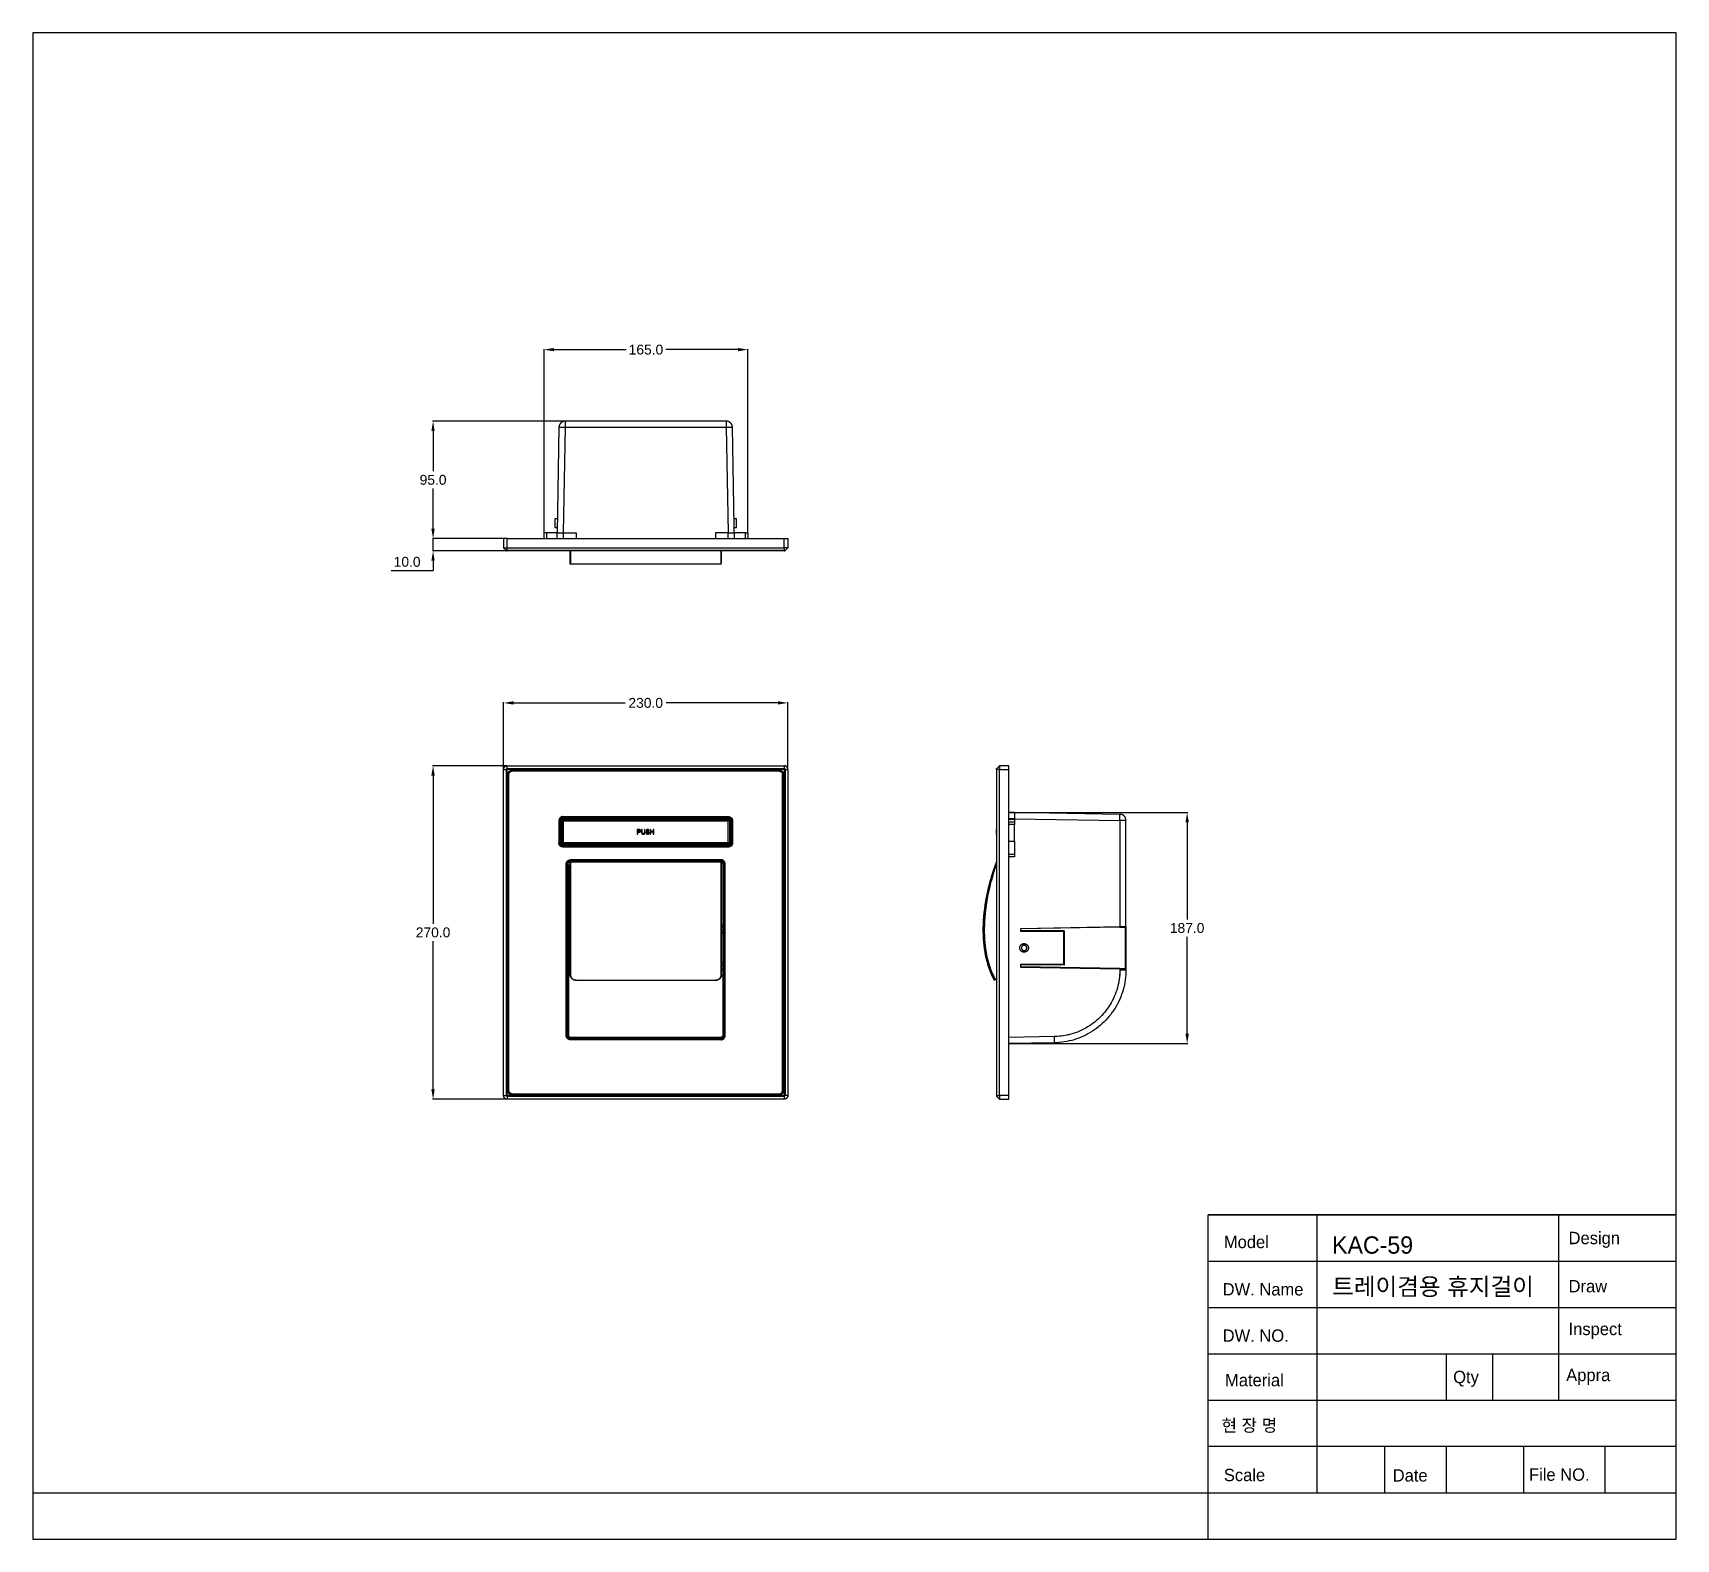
# Model space of a CAD drawing. Header units: millimetres. Extents: x 3033 to 4363, y 230 to 1450.
import ezdxf

# ---------------------------------------------------------------- set-up
doc = ezdxf.new("R2010")
doc.units = ezdxf.units.MM
doc.header["$MEASUREMENT"] = 0
for name, color, linetype in [('____', 5, 'Continuous'), ('Default', 7, 'Continuous'), ('LAYER 10', 2, 'Continuous'), ('TEX', 70, 'Continuous')]:
    doc.layers.add(name, color=color, linetype=linetype)
doc.styles.add('Arial', font='arial.ttf')
doc.dimstyles.new('Dimension Style 01', dxfattribs={"dimtxt": 8, "dimasz": 8, "dimexe": 0.5, "dimexo": 0.5, "dimgap": 3, "dimtad": 1, "dimtih": 1, "dimtoh": 1, "dimdec": 1, "dimzin": 1, "dimdsep": 46, "dimtxsty": 'Arial', "dimcen": 0.5, "dimadec": 1, "dimazin": 0, "dimtfac": 1, "dimtdec": 1, "dimtix": 1, "dimtmove": 0, "dimatfit": 3, "dimfxl": 1, "dimtolj": 1, "dimtzin": 1, "dimarcsym": 0})

msp = doc.modelspace()

# ---------------------------------------------------------------- texts
at = {"layer": 'TEX', "attachment_point": 7, "line_spacing_factor": 0.963855}
for s, insert, char_height, width in [('\\fNew Gulim;Design', (4276.03, 466.04), 10, 50.5155), ('\\fNew Gulim;Model', (3997.02, 465.71), 10, 44.9485), ('\\fNew Gulim;KAC-59', (4084.64, 461.17), 14, 80.9691), ('\\fNew Gulim;트레이겸용 휴지걸이', (4084.64, 426.17), 14, 181.3505), ('\\fNew Gulim;Draw', (4276.03, 429.92), 10, 39.5361), ('\\fNew Gulim;DW. Name', (3996.06, 427.37), 10, 73.6598), ('\\fNew Gulim;DW. NO.', (3996.06, 389.87), 10, 61.2371), ('\\fNew Gulim;Inspect', (4276.03, 392.42), 10, 53.6082), ('\\fNew Gulim;Material', (3997.98, 353.86), 10, 55.5155), ('\\fNew Gulim;Qty', (4182.63, 353.54), 10, 29.6907), ('\\fNew Gulim;Appra', (4274.11, 355.14), 10, 45.7732), ('\\fNew Gulim;현 장 명', (3995.09, 316.29), 10, 54.6907), ('\\fNew Gulim;Scale', (3997.02, 277.05), 10, 42.3196), ('\\fNew Gulim;Date', (4133.69, 276.73), 10, 36.5464), ('\\fNew Gulim;File NO.', (4244, 277.38), 10, 57.0619)]:
    msp.add_mtext(s, dxfattribs=dict(at, insert=insert, char_height=char_height, width=width))

# ---------------------------------------------------------------- blocks, each defined once
blk = doc.blocks.new('*D1')
at = {"layer": 'Default', "color": 0, "lineweight": -2, "transparency": 16777216}
for p, q in [((3357, 1048.3), (3357, 1056.3)), ((3413.6, 1040.3), (3356.5, 1040.3)), ((3357, 1030.3), (3357, 1040.3)), ((3416.5, 1030.3), (3356.5, 1030.3)), ((3323, 1014.3), (3357, 1014.3)), ((3357, 1022.3), (3357, 1014.3))]:
    blk.add_line(p, q, dxfattribs=at)
at = {"layer": 'Default', "color": 0, "transparency": 16777216}
for points in [[(3355.6, 1048.3), (3358.3, 1048.3), (3357, 1040.3)], [(3355.6, 1022.3), (3358.3, 1022.3), (3357, 1030.3)]]:
    blk.add_solid(points, dxfattribs=at)
at = {"layer": 'Defpoints', "color": 0, "transparency": 16777216}
for p in [(3357, 1040.3), (3414.1, 1040.3), (3417, 1030.3)]:
    blk.add_point(p, dxfattribs=at)
at = {"layer": 'Default', "color": 0, "transparency": 16777216, "insert": (3336, 1021.4), "char_height": 8, "attachment_point": 5, "style": 'Arial'}
blk.add_mtext('\\A1;10.0', dxfattribs=at)
blk = doc.blocks.new('*D2')
at = {"layer": 'Default', "color": 0, "lineweight": -2, "transparency": 16777216}
for p, q in [((3414.1, 853.9), (3414.1, 907.7)), ((3422.1, 907.2), (3512.5, 907.2)), ((3636.1, 907.2), (3545.6, 907.2)), ((3644.1, 853.9), (3644.1, 907.7))]:
    blk.add_line(p, q, dxfattribs=at)
at = {"layer": 'Default', "color": 0, "transparency": 16777216}
for points in [[(3422.1, 908.6), (3422.1, 905.9), (3414.1, 907.2)], [(3636.1, 908.6), (3636.1, 905.9), (3644.1, 907.2)]]:
    blk.add_solid(points, dxfattribs=at)
at = {"layer": 'Defpoints', "color": 0, "transparency": 16777216}
for p in [(3644.1, 907.2), (3414.1, 853.4), (3644.1, 853.4)]:
    blk.add_point(p, dxfattribs=at)
at = {"layer": 'Default', "color": 0, "transparency": 16777216, "insert": (3529.1, 907.2), "char_height": 8, "attachment_point": 5, "style": 'Arial'}
blk.add_mtext('\\A1;230.0', dxfattribs=at)
blk = doc.blocks.new('*D3')
at = {"layer": 'Default', "color": 0, "lineweight": -2, "transparency": 16777216}
for p, q in [((3416.6, 856.4), (3356.5, 856.4)), ((3357, 848.4), (3357, 728.5)), ((3357, 594.4), (3357, 714.3)), ((3416.6, 586.4), (3356.5, 586.4))]:
    blk.add_line(p, q, dxfattribs=at)
at = {"layer": 'Default', "color": 0, "transparency": 16777216}
for points in [[(3355.6, 848.4), (3358.3, 848.4), (3357, 856.4)], [(3355.6, 594.4), (3358.3, 594.4), (3357, 586.4)]]:
    blk.add_solid(points, dxfattribs=at)
at = {"layer": 'Defpoints', "color": 0, "transparency": 16777216}
for p in [(3417.1, 856.4), (3357, 586.4), (3417.1, 586.4)]:
    blk.add_point(p, dxfattribs=at)
at = {"layer": 'Default', "color": 0, "transparency": 16777216, "insert": (3357, 721.4), "char_height": 8, "attachment_point": 5, "style": 'Arial'}
blk.add_mtext('\\A1;270.0', dxfattribs=at)
blk = doc.blocks.new('*D4')
at = {"layer": 'Default', "color": 0, "lineweight": -2, "transparency": 16777216}
for p, q in [((3823.5, 818.5), (3967.8, 818.5)), ((3967.3, 810.5), (3967.3, 732)), ((3967.3, 639.4), (3967.3, 717.9)), ((3823.5, 631.4), (3967.8, 631.4))]:
    blk.add_line(p, q, dxfattribs=at)
at = {"layer": 'Default', "color": 0, "transparency": 16777216}
for points in [[(3966, 810.5), (3968.7, 810.5), (3967.3, 818.5)], [(3966, 639.4), (3968.7, 639.4), (3967.3, 631.4)]]:
    blk.add_solid(points, dxfattribs=at)
at = {"layer": 'Defpoints', "color": 0, "transparency": 16777216}
for p in [(3823, 818.5), (3823, 631.4), (3967.3, 631.4)]:
    blk.add_point(p, dxfattribs=at)
at = {"layer": 'Default', "color": 0, "transparency": 16777216, "insert": (3967.3, 725), "char_height": 8, "attachment_point": 5, "style": 'Arial'}
blk.add_mtext('\\A1;187.0', dxfattribs=at)
blk = doc.blocks.new('*D5')
at = {"layer": 'Default', "color": 0, "lineweight": -2, "transparency": 16777216}
for p, q in [((3446.8, 1045.3), (3446.8, 1193.7)), ((3454.8, 1193.2), (3513.2, 1193.2)), ((3603.8, 1193.2), (3545.4, 1193.2)), ((3611.8, 1045.3), (3611.8, 1193.7))]:
    blk.add_line(p, q, dxfattribs=at)
at = {"layer": 'Default', "color": 0, "transparency": 16777216}
for points in [[(3454.8, 1194.6), (3454.8, 1191.9), (3446.8, 1193.2)], [(3603.8, 1194.6), (3603.8, 1191.9), (3611.8, 1193.2)]]:
    blk.add_solid(points, dxfattribs=at)
at = {"layer": 'Defpoints', "color": 0, "transparency": 16777216}
for p in [(3611.8, 1193.2), (3446.8, 1044.8), (3611.8, 1044.8)]:
    blk.add_point(p, dxfattribs=at)
at = {"layer": 'Default', "color": 0, "transparency": 16777216, "insert": (3529.3, 1193.2), "char_height": 8, "attachment_point": 5, "style": 'Arial'}
blk.add_mtext('\\A1;165.0', dxfattribs=at)
blk = doc.blocks.new('*D6')
at = {"layer": 'Default', "color": 0, "lineweight": -2, "transparency": 16777216}
for p, q in [((3463.4, 1135.3), (3356.5, 1135.3)), ((3357, 1127.3), (3357, 1094.9)), ((3357, 1048.3), (3357, 1080.7)), ((3413.6, 1040.3), (3356.5, 1040.3))]:
    blk.add_line(p, q, dxfattribs=at)
at = {"layer": 'Default', "color": 0, "transparency": 16777216}
for points in [[(3355.6, 1127.3), (3358.3, 1127.3), (3357, 1135.3)], [(3355.6, 1048.3), (3358.3, 1048.3), (3357, 1040.3)]]:
    blk.add_solid(points, dxfattribs=at)
at = {"layer": 'Defpoints', "color": 0, "transparency": 16777216}
for p in [(3357, 1135.3), (3463.9, 1135.3), (3414.1, 1040.3)]:
    blk.add_point(p, dxfattribs=at)
at = {"layer": 'Default', "color": 0, "transparency": 16777216, "insert": (3357, 1087.8), "char_height": 8, "attachment_point": 5, "style": 'Arial'}
blk.add_mtext('\\A1;95.0', dxfattribs=at)

# ---------------------------------------------------------------- dimensions: what is measured, and where the dimension line sits
at = {"layer": 'Default'}
for base, p1, p2, picture, middle in [((3611.76, 1193.23), (3446.76, 1044.82), (3611.76, 1044.82), '*D5', (3529.26, 1193.23)), ((3644.09, 907.22), (3414.09, 853.37), (3644.09, 853.37), '*D2', (3529.09, 907.22))]:
    dim = msp.add_linear_dim(base=base, p1=p1, p2=p2, dimstyle='Dimension Style 01', override={"dimtad": 0}, dxfattribs=at)
    dim.commit()
    dim.dimension.update_dxf_attribs({"geometry": picture, "text_midpoint": middle})
for base, p1, p2, picture, middle in [((3356.97, 1135.29), (3414.09, 1040.29), (3463.88, 1135.29), '*D6', (3356.97, 1087.79)), ((3356.97, 586.37), (3417.09, 856.37), (3417.09, 586.37), '*D3', (3356.97, 721.37)), ((3967.32, 631.45), (3822.97, 818.48), (3822.97, 631.45), '*D4', (3967.32, 724.96))]:
    dim = msp.add_linear_dim(base=base, p1=p1, p2=p2, angle=90, dimstyle='Dimension Style 01', override={"dimtad": 0}, dxfattribs=at)
    dim.commit()
    dim.dimension.update_dxf_attribs({"geometry": picture, "text_midpoint": middle})
dim = msp.add_linear_dim(base=(3356.97, 1040.29), p1=(3417, 1030.29), p2=(3414.09, 1040.29), angle=90, dimstyle='Dimension Style 01', override={"dimtmove": 1}, dxfattribs=at)
dim.commit()
dim.dimension.update_dxf_attribs({"geometry": '*D1', "text_midpoint": (3354.74, 1016.75), "dimtype": 160})

# ---------------------------------------------------------------- linework, layer by layer
at = {"layer": '____'}
for p, q in [((4363.09, 1449.66), (3033.09, 1449.66)), ((3033.09, 1449.66), (3033.09, 230.27)), ((4363.09, 230.27), (4363.09, 1449.66)), ((3984.36, 230.27), (3984.36, 492.77)), ((3984.36, 492.77), (4363.09, 492.77)), ((4363.09, 492.77), (3984.36, 492.77)), ((3033.09, 230.27), (4363.09, 230.27))]:
    msp.add_line(p, q, dxfattribs=at)
at = {"layer": 'LAYER 10'}
for p, q in [((3458.89, 1130.55), (3458.88, 1130.37)), ((3458.9, 1130.72), (3458.89, 1130.55)), ((3458.92, 1130.89), (3458.9, 1130.72)), ((3458.94, 1131.06), (3458.92, 1130.89)), ((3458.97, 1131.23), (3458.94, 1131.06)), ((3459.01, 1131.4), (3458.97, 1131.23)), ((3459.05, 1131.57), (3459.01, 1131.4)), ((3459.1, 1131.73), (3459.05, 1131.57)), ((3459.15, 1131.9), (3459.1, 1131.73)), ((3459.21, 1132.06), (3459.15, 1131.9)), ((3459.27, 1132.22), (3459.21, 1132.06)), ((3459.34, 1132.38), (3459.27, 1132.22)), ((3459.41, 1132.53), (3459.34, 1132.38)), ((3459.5, 1132.69), (3459.41, 1132.53)), ((3459.58, 1132.84), (3459.5, 1132.69)), ((3459.67, 1132.98), (3459.58, 1132.84)), ((3459.77, 1133.13), (3459.67, 1132.98)), ((3459.87, 1133.27), (3459.77, 1133.13)), ((3459.97, 1133.41), (3459.87, 1133.27)), ((3460.08, 1133.54), (3459.97, 1133.41)), ((3460.2, 1133.67), (3460.08, 1133.54)), ((3460.32, 1133.79), (3460.2, 1133.67)), ((3460.44, 1133.91), (3460.32, 1133.79)), ((3460.57, 1134.03), (3460.44, 1133.91)), ((3460.7, 1134.14), (3460.57, 1134.03)), ((3460.83, 1134.25), (3460.7, 1134.14)), ((3460.97, 1134.35), (3460.83, 1134.25)), ((3461.11, 1134.45), (3460.97, 1134.35)), ((3461.26, 1134.54), (3461.11, 1134.45)), ((3461.41, 1134.63), (3461.26, 1134.54)), ((3461.56, 1134.71), (3461.41, 1134.63)), ((3461.71, 1134.79), (3461.56, 1134.71)), ((3461.87, 1134.86), (3461.71, 1134.79)), ((3462.03, 1134.93), (3461.87, 1134.86)), ((3462.19, 1134.99), (3462.03, 1134.93)), ((3462.35, 1135.05), (3462.19, 1134.99)), ((3462.52, 1135.1), (3462.35, 1135.05)), ((3462.68, 1135.14), (3462.52, 1135.1)), ((3462.85, 1135.18), (3462.68, 1135.14)), ((3463.02, 1135.21), (3462.85, 1135.18)), ((3463.19, 1135.24), (3463.02, 1135.21)), ((3463.36, 1135.26), (3463.19, 1135.24)), ((3463.54, 1135.28), (3463.36, 1135.26)), ((3463.71, 1135.28), (3463.54, 1135.28)), ((3463.88, 1135.29), (3463.71, 1135.28)), ((3594.29, 1135.29), (3463.88, 1135.29)), ((3463.88, 1135.29), (3463.88, 1130.37)), ((3594.47, 1135.28), (3594.29, 1135.29)), ((3594.29, 1135.29), (3594.29, 1130.37)), ((3594.64, 1135.28), (3594.47, 1135.28)), ((3594.81, 1135.26), (3594.64, 1135.28)), ((3594.98, 1135.24), (3594.81, 1135.26)), ((3595.15, 1135.21), (3594.98, 1135.24)), ((3595.32, 1135.18), (3595.15, 1135.21)), ((3595.49, 1135.14), (3595.32, 1135.18)), ((3595.66, 1135.1), (3595.49, 1135.14)), ((3595.82, 1135.05), (3595.66, 1135.1)), ((3595.99, 1134.99), (3595.82, 1135.05)), ((3596.15, 1134.93), (3595.99, 1134.99)), ((3596.31, 1134.86), (3596.15, 1134.93)), ((3596.46, 1134.79), (3596.31, 1134.86)), ((3596.62, 1134.71), (3596.46, 1134.79)), ((3596.77, 1134.63), (3596.62, 1134.71)), ((3596.92, 1134.54), (3596.77, 1134.63)), ((3597.06, 1134.45), (3596.92, 1134.54)), ((3597.21, 1134.35), (3597.06, 1134.45)), ((3597.34, 1134.25), (3597.21, 1134.35)), ((3597.48, 1134.14), (3597.34, 1134.25)), ((3597.61, 1134.03), (3597.48, 1134.14)), ((3597.74, 1133.91), (3597.61, 1134.03)), ((3597.86, 1133.79), (3597.74, 1133.91)), ((3597.98, 1133.67), (3597.86, 1133.79)), ((3598.09, 1133.54), (3597.98, 1133.67)), ((3598.2, 1133.41), (3598.09, 1133.54)), ((3598.31, 1133.27), (3598.2, 1133.41)), ((3598.41, 1133.13), (3598.31, 1133.27)), ((3598.5, 1132.98), (3598.41, 1133.13)), ((3598.6, 1132.84), (3598.5, 1132.98)), ((3598.68, 1132.69), (3598.6, 1132.84)), ((3598.76, 1132.54), (3598.68, 1132.69)), ((3598.84, 1132.38), (3598.76, 1132.54)), ((3598.91, 1132.22), (3598.84, 1132.38)), ((3598.97, 1132.06), (3598.91, 1132.22)), ((3599.03, 1131.9), (3598.97, 1132.06)), ((3599.08, 1131.73), (3599.03, 1131.9)), ((3599.13, 1131.57), (3599.08, 1131.73)), ((3599.17, 1131.4), (3599.13, 1131.57)), ((3599.2, 1131.23), (3599.17, 1131.4)), ((3599.23, 1131.06), (3599.2, 1131.23)), ((3599.26, 1130.89), (3599.23, 1131.06)), ((3599.28, 1130.72), (3599.26, 1130.89)), ((3599.29, 1130.55), (3599.28, 1130.72)), ((3599.29, 1130.37), (3599.29, 1130.55)), ((3458.88, 1130.37), (3457.39, 1044.82)), ((3458.88, 1130.37), (3463.88, 1130.37)), ((3463.88, 1130.37), (3462.39, 1044.82)), ((3463.88, 1130.37), (3594.29, 1130.37)), ((3594.29, 1130.37), (3599.29, 1130.37)), ((3594.29, 1130.37), (3595.78, 1044.82)), ((3600.68, 1050.51), (3599.29, 1130.37)), ((3455.59, 1056.16), (3455.47, 1049.16)), ((3457.59, 1056.16), (3455.59, 1056.16)), ((3602.59, 1056.16), (3600.59, 1056.16)), ((3602.71, 1049.16), (3602.59, 1056.16)), ((3417.09, 1040.29), (3414.09, 1040.29)), ((3414.09, 1040.29), (3414.09, 1032.79)), ((3417.09, 1032.79), (3417.09, 1040.29)), ((3417.09, 1040.29), (3641.09, 1040.29)), ((3448.76, 1044.82), (3446.76, 1044.82)), ((3446.76, 1044.82), (3446.76, 1040.29)), ((3457.39, 1044.82), (3448.76, 1044.82)), ((3448.76, 1044.82), (3448.76, 1040.29)), ((3455.47, 1049.16), (3457.47, 1049.16)), ((3457.39, 1044.82), (3458.84, 1044.84)), ((3457.39, 1040.29), (3457.39, 1044.82)), ((3458.84, 1044.84), (3458.86, 1044.84)), ((3458.86, 1044.84), (3458.87, 1044.84)), ((3458.87, 1044.84), (3462.39, 1044.82)), ((3462.39, 1044.82), (3462.39, 1040.29)), ((3462.39, 1044.82), (3472.71, 1044.82)), ((3472.71, 1044.82), (3472.71, 1040.29)), ((3595.78, 1044.82), (3585.46, 1044.82)), ((3585.46, 1044.82), (3585.46, 1040.29)), ((3595.78, 1044.82), (3599, 1044.84)), ((3595.78, 1040.29), (3595.78, 1044.82)), ((3599, 1044.84), (3599.3, 1044.84)), ((3599.3, 1044.84), (3599.32, 1044.84)), ((3599.32, 1044.84), (3599.34, 1044.84)), ((3599.34, 1044.84), (3600.78, 1044.82)), ((3600.78, 1044.82), (3600.68, 1050.51)), ((3600.71, 1049.16), (3602.71, 1049.16)), ((3600.78, 1044.82), (3600.78, 1040.29)), ((3609.76, 1044.82), (3600.78, 1044.82)), ((3609.76, 1040.29), (3609.76, 1044.82)), ((3609.76, 1044.82), (3611.76, 1044.82)), ((3611.76, 1044.82), (3611.76, 1040.29)), ((3641.09, 1032.79), (3641.09, 1040.29)), ((3641.09, 1040.29), (3644.09, 1040.29)), ((3644.09, 1040.29), (3644.09, 1032.79)), ((3414.09, 1032.79), (3417.09, 1032.79)), ((3416.3, 1030.58), (3414.09, 1032.79)), ((3416.3, 1030.58), (3416.32, 1030.56)), ((3417.09, 1030.58), (3416.3, 1030.58)), ((3416.32, 1030.56), (3416.35, 1030.53)), ((3416.35, 1030.53), (3416.37, 1030.51)), ((3416.37, 1030.51), (3416.4, 1030.49)), ((3416.4, 1030.49), (3416.43, 1030.47)), ((3416.43, 1030.47), (3416.45, 1030.45)), ((3416.45, 1030.45), (3416.48, 1030.43)), ((3416.48, 1030.43), (3416.51, 1030.42)), ((3416.51, 1030.42), (3416.54, 1030.4)), ((3416.54, 1030.4), (3416.57, 1030.38)), ((3416.57, 1030.38), (3416.6, 1030.37)), ((3416.6, 1030.37), (3416.64, 1030.36)), ((3416.64, 1030.36), (3416.67, 1030.35)), ((3416.67, 1030.35), (3416.7, 1030.33)), ((3416.7, 1030.33), (3416.73, 1030.32)), ((3416.73, 1030.32), (3416.77, 1030.32)), ((3416.77, 1030.32), (3416.8, 1030.31)), ((3416.8, 1030.31), (3416.83, 1030.3)), ((3416.83, 1030.3), (3416.87, 1030.3)), ((3416.87, 1030.3), (3416.9, 1030.29)), ((3416.9, 1030.29), (3416.93, 1030.29)), ((3416.93, 1030.29), (3416.97, 1030.29)), ((3416.97, 1030.29), (3417, 1030.29)), ((3417, 1030.29), (3417.09, 1030.29)), ((3417.09, 1030.58), (3417.09, 1032.79)), ((3417.09, 1032.79), (3641.09, 1032.79)), ((3417.09, 1030.29), (3417.09, 1030.58)), ((3641.09, 1030.58), (3417.09, 1030.58)), ((3641.09, 1030.29), (3417.09, 1030.29)), ((3468.04, 1019.63), (3468.04, 1030.29)), ((3468.24, 1030.29), (3468.24, 1019.43)), ((3523.77, 1030.28), (3522.31, 1030.28)), ((3525, 1030.28), (3523.77, 1030.28)), ((3525.76, 1030.28), (3525.75, 1030.28)), ((3526.25, 1030.28), (3525.76, 1030.28)), ((3528.04, 1030.28), (3526.25, 1030.28)), ((3528.52, 1030.28), (3528.04, 1030.28)), ((3529.4, 1030.28), (3529.28, 1030.28)), ((3532, 1030.28), (3529.4, 1030.28)), ((3532.11, 1030.28), (3532, 1030.28)), ((3533.38, 1030.28), (3532.9, 1030.28)), ((3535.18, 1030.28), (3533.38, 1030.28)), ((3533.38, 1030.28), (3533.38, 1030.28)), ((3535.19, 1030.28), (3535.18, 1030.28)), ((3535.67, 1030.28), (3535.19, 1030.28)), ((3590.27, 1019.43), (3590.27, 1030.29)), ((3590.48, 1020.25), (3590.48, 1030.29)), ((3641.09, 1032.79), (3641.09, 1030.58)), ((3644.09, 1032.79), (3641.09, 1032.79)), ((3641.09, 1030.58), (3641.09, 1030.29)), ((3641.88, 1030.58), (3641.09, 1030.58)), ((3641.09, 1030.29), (3641.17, 1030.29)), ((3641.17, 1030.29), (3641.21, 1030.29)), ((3641.21, 1030.29), (3641.24, 1030.29)), ((3641.24, 1030.29), (3641.28, 1030.29)), ((3641.28, 1030.29), (3641.31, 1030.3)), ((3641.31, 1030.3), (3641.34, 1030.3)), ((3641.34, 1030.3), (3641.38, 1030.31)), ((3641.38, 1030.31), (3641.41, 1030.32)), ((3641.41, 1030.32), (3641.44, 1030.32)), ((3641.44, 1030.32), (3641.48, 1030.33)), ((3641.48, 1030.33), (3641.51, 1030.35)), ((3641.51, 1030.35), (3641.54, 1030.36)), ((3641.54, 1030.36), (3641.57, 1030.37)), ((3641.57, 1030.37), (3641.6, 1030.38)), ((3641.6, 1030.38), (3641.63, 1030.4)), ((3641.63, 1030.4), (3641.66, 1030.42)), ((3641.66, 1030.42), (3641.69, 1030.43)), ((3641.69, 1030.43), (3641.72, 1030.45)), ((3641.72, 1030.45), (3641.75, 1030.47)), ((3641.75, 1030.47), (3641.78, 1030.49)), ((3641.78, 1030.49), (3641.8, 1030.51)), ((3641.8, 1030.51), (3641.83, 1030.53)), ((3641.83, 1030.53), (3641.86, 1030.56)), ((3641.86, 1030.56), (3641.88, 1030.58)), ((3644.09, 1032.79), (3641.88, 1030.58)), ((3468.04, 1019.62), (3468.04, 1019.63)), ((3468.04, 1019.61), (3468.04, 1019.62)), ((3468.04, 1019.62), (3468.04, 1019.62)), ((3468.04, 1019.6), (3468.04, 1019.61)), ((3468.04, 1019.59), (3468.04, 1019.6)), ((3468.04, 1019.6), (3468.04, 1019.6)), ((3468.04, 1019.58), (3468.04, 1019.59)), ((3468.05, 1019.57), (3468.04, 1019.58)), ((3468.04, 1019.58), (3468.04, 1019.58)), ((3468.05, 1019.56), (3468.05, 1019.57)), ((3468.05, 1019.55), (3468.05, 1019.56)), ((3468.05, 1019.56), (3468.05, 1019.56)), ((3468.06, 1019.54), (3468.05, 1019.55)), ((3468.06, 1019.53), (3468.06, 1019.54)), ((3468.06, 1019.54), (3468.06, 1019.54)), ((3468.07, 1019.53), (3468.06, 1019.53)), ((3468.07, 1019.52), (3468.07, 1019.53)), ((3468.08, 1019.51), (3468.07, 1019.52)), ((3468.08, 1019.5), (3468.08, 1019.51)), ((3468.08, 1019.51), (3468.08, 1019.51)), ((3468.09, 1019.5), (3468.08, 1019.5)), ((3468.09, 1019.49), (3468.09, 1019.5)), ((3468.1, 1019.49), (3468.09, 1019.49)), ((3468.1, 1019.48), (3468.1, 1019.49)), ((3468.11, 1019.48), (3468.1, 1019.48)), ((3468.11, 1019.47), (3468.11, 1019.48)), ((3468.12, 1019.47), (3468.11, 1019.47)), ((3468.13, 1019.47), (3468.12, 1019.47)), ((3468.13, 1019.46), (3468.13, 1019.47)), ((3468.14, 1019.46), (3468.13, 1019.46)), ((3468.15, 1019.45), (3468.14, 1019.46)), ((3468.14, 1019.46), (3468.14, 1019.46)), ((3468.16, 1019.45), (3468.15, 1019.45)), ((3468.17, 1019.44), (3468.16, 1019.45)), ((3468.16, 1019.45), (3468.16, 1019.45)), ((3468.18, 1019.44), (3468.17, 1019.44)), ((3468.17, 1019.44), (3468.17, 1019.44)), ((3468.19, 1019.44), (3468.18, 1019.44)), ((3468.2, 1019.43), (3468.19, 1019.44)), ((3468.19, 1019.44), (3468.19, 1019.44)), ((3468.21, 1019.43), (3468.2, 1019.43)), ((3468.22, 1019.43), (3468.21, 1019.43)), ((3468.23, 1019.43), (3468.22, 1019.43)), ((3468.22, 1019.43), (3468.22, 1019.43)), ((3468.24, 1019.43), (3468.23, 1019.43)), ((3590.27, 1019.43), (3468.24, 1019.43)), ((3468.24, 1019.43), (3468.24, 1019.43)), ((3590.28, 1019.43), (3590.27, 1019.43)), ((3590.29, 1019.43), (3590.28, 1019.43)), ((3590.3, 1019.43), (3590.29, 1019.43)), ((3590.31, 1019.43), (3590.3, 1019.43)), ((3590.3, 1019.43), (3590.3, 1019.43)), ((3590.32, 1019.43), (3590.31, 1019.43)), ((3590.33, 1019.44), (3590.32, 1019.44)), ((3590.32, 1019.44), (3590.32, 1019.43)), ((3590.34, 1019.44), (3590.33, 1019.44)), ((3590.35, 1019.44), (3590.34, 1019.44)), ((3590.34, 1019.44), (3590.34, 1019.44)), ((3590.36, 1019.45), (3590.35, 1019.44)), ((3590.37, 1019.45), (3590.36, 1019.45)), ((3590.36, 1019.45), (3590.36, 1019.45)), ((3590.38, 1019.46), (3590.37, 1019.45)), ((3590.39, 1019.46), (3590.38, 1019.46)), ((3590.38, 1019.46), (3590.38, 1019.46)), ((3590.4, 1019.47), (3590.39, 1019.46)), ((3590.41, 1019.48), (3590.4, 1019.47)), ((3590.4, 1019.47), (3590.4, 1019.47)), ((3590.42, 1019.49), (3590.41, 1019.48)), ((3590.41, 1019.48), (3590.41, 1019.48)), ((3590.43, 1019.5), (3590.42, 1019.49)), ((3590.42, 1019.49), (3590.42, 1019.49)), ((3590.44, 1019.51), (3590.43, 1019.5)), ((3590.43, 1019.5), (3590.43, 1019.5)), ((3590.45, 1019.52), (3590.44, 1019.51)), ((3590.44, 1019.51), (3590.44, 1019.51)), ((3590.46, 1019.54), (3590.45, 1019.53)), ((3590.45, 1019.53), (3590.45, 1019.52)), ((3590.45, 1019.52), (3590.45, 1019.52)), ((3590.47, 1019.55), (3590.46, 1019.55)), ((3590.46, 1019.55), (3590.46, 1019.54)), ((3590.46, 1019.54), (3590.46, 1019.54)), ((3590.48, 1019.58), (3590.47, 1019.58)), ((3590.47, 1019.58), (3590.47, 1019.57)), ((3590.47, 1019.57), (3590.47, 1019.56)), ((3590.47, 1019.56), (3590.47, 1019.55)), ((3590.48, 1019.63), (3590.48, 1019.62)), ((3590.48, 1019.62), (3590.48, 1019.62)), ((3590.48, 1019.62), (3590.48, 1019.61)), ((3590.48, 1019.61), (3590.48, 1019.6)), ((3590.48, 1019.6), (3590.48, 1019.6)), ((3590.48, 1019.6), (3590.48, 1019.59)), ((3590.48, 1019.59), (3590.48, 1019.58)), ((3414.09, 853.48), (3414.1, 853.58)), ((3414.09, 853.37), (3414.09, 853.48)), ((3414.09, 853.37), (3416.3, 853.37)), ((3414.09, 589.37), (3414.09, 853.37)), ((3414.1, 853.68), (3414.12, 853.78)), ((3414.1, 853.58), (3414.1, 853.68)), ((3414.12, 853.78), (3414.13, 853.88)), ((3414.13, 853.88), (3414.15, 853.98)), ((3414.15, 853.98), (3414.17, 854.08)), ((3414.17, 854.08), (3414.2, 854.18)), ((3414.2, 854.18), (3414.23, 854.28)), ((3414.23, 854.28), (3414.26, 854.38)), ((3414.26, 854.38), (3414.3, 854.47)), ((3414.3, 854.47), (3414.34, 854.57)), ((3414.34, 854.57), (3414.38, 854.66)), ((3414.38, 854.66), (3414.42, 854.75)), ((3414.42, 854.75), (3414.47, 854.84)), ((3414.47, 854.84), (3414.52, 854.93)), ((3414.52, 854.93), (3414.58, 855.02)), ((3414.58, 855.02), (3414.64, 855.1)), ((3414.64, 855.1), (3414.7, 855.19)), ((3414.7, 855.19), (3414.76, 855.27)), ((3414.76, 855.27), (3414.83, 855.35)), ((3414.83, 855.35), (3414.9, 855.42)), ((3414.9, 855.42), (3414.97, 855.5)), ((3414.97, 855.5), (3415.04, 855.57)), ((3415.04, 855.57), (3415.12, 855.64)), ((3415.12, 855.64), (3415.19, 855.7)), ((3415.19, 855.7), (3415.28, 855.76)), ((3415.28, 855.76), (3415.36, 855.82)), ((3415.36, 855.82), (3415.44, 855.88)), ((3415.44, 855.88), (3415.53, 855.94)), ((3415.53, 855.94), (3415.62, 855.99)), ((3415.62, 855.99), (3415.71, 856.04)), ((3415.71, 856.04), (3415.8, 856.08)), ((3415.8, 856.08), (3415.89, 856.13)), ((3415.89, 856.13), (3415.99, 856.16)), ((3415.99, 856.16), (3416.08, 856.2)), ((3416.08, 856.2), (3416.18, 856.23)), ((3416.18, 856.23), (3416.28, 856.26)), ((3416.28, 856.26), (3416.38, 856.29)), ((3416.3, 853.48), (3416.31, 853.51)), ((3416.3, 853.46), (3416.3, 853.48)), ((3416.3, 853.43), (3416.3, 853.46)), ((3416.3, 853.4), (3416.3, 853.43)), ((3416.3, 853.37), (3416.3, 853.4)), ((3416.3, 853.37), (3417, 853.37)), ((3416.3, 589.37), (3416.3, 853.37)), ((3416.31, 853.54), (3416.32, 853.56)), ((3416.31, 853.51), (3416.31, 853.54)), ((3416.32, 853.59), (3416.33, 853.61)), ((3416.32, 853.56), (3416.32, 853.59)), ((3416.33, 853.61), (3416.34, 853.64)), ((3416.34, 853.64), (3416.35, 853.66)), ((3416.35, 853.66), (3416.36, 853.69)), ((3416.36, 853.69), (3416.37, 853.71)), ((3416.37, 853.71), (3416.38, 853.74)), ((3416.38, 856.29), (3416.48, 856.31)), ((3416.38, 853.74), (3416.4, 853.76)), ((3416.4, 853.76), (3416.41, 853.79)), ((3416.41, 853.79), (3416.43, 853.81)), ((3416.43, 853.81), (3416.44, 853.83)), ((3416.44, 853.83), (3416.46, 853.85)), ((3416.46, 853.85), (3416.47, 853.87)), ((3416.47, 853.87), (3416.49, 853.9)), ((3416.48, 856.31), (3416.58, 856.33)), ((3416.49, 853.9), (3416.51, 853.92)), ((3416.51, 853.92), (3416.53, 853.93)), ((3416.53, 853.93), (3416.55, 853.95)), ((3416.55, 853.95), (3416.57, 853.97)), ((3416.57, 853.97), (3416.59, 853.99)), ((3416.58, 856.33), (3416.68, 856.35)), ((3416.59, 853.99), (3416.61, 854.01)), ((3416.61, 854.01), (3416.63, 854.02)), ((3416.63, 854.02), (3416.65, 854.04)), ((3416.65, 854.04), (3416.68, 854.05)), ((3416.68, 856.35), (3416.78, 856.36)), ((3416.68, 854.05), (3416.7, 854.07)), ((3416.7, 854.07), (3416.72, 854.08)), ((3416.72, 854.08), (3416.75, 854.09)), ((3416.75, 854.09), (3416.77, 854.1)), ((3416.77, 854.1), (3416.8, 854.11)), ((3416.78, 856.36), (3416.88, 856.37)), ((3416.8, 854.11), (3416.82, 854.12)), ((3416.82, 854.12), (3416.85, 854.13)), ((3416.85, 854.13), (3416.87, 854.14)), ((3416.87, 854.14), (3416.9, 854.14)), ((3416.88, 856.37), (3416.99, 856.37)), ((3416.9, 854.14), (3416.93, 854.15)), ((3416.93, 854.15), (3416.95, 854.16)), ((3416.95, 854.16), (3416.98, 854.16)), ((3416.98, 854.16), (3417.01, 854.16)), ((3416.99, 856.37), (3417.09, 856.37)), ((3417, 853.39), (3417.01, 853.4)), ((3417, 853.38), (3417, 853.39)), ((3417, 853.39), (3417, 853.39)), ((3417, 853.39), (3417, 853.39)), ((3417, 853.39), (3417, 853.39)), ((3417, 853.37), (3417, 853.38)), ((3417, 853.38), (3417, 853.38)), ((3417, 853.38), (3417, 853.38)), ((3417, 589.37), (3417, 853.37)), ((3417.01, 854.16), (3417.03, 854.17)), ((3417.01, 853.41), (3417.01, 853.42)), ((3417.01, 853.42), (3417.02, 853.42)), ((3417.01, 853.4), (3417.01, 853.41)), ((3417.01, 853.41), (3417.01, 853.41)), ((3417.01, 853.41), (3417.01, 853.41)), ((3417.01, 853.41), (3417.01, 853.41)), ((3417.01, 853.4), (3417.01, 853.4)), ((3417.01, 853.4), (3417.01, 853.4)), ((3417.02, 853.42), (3417.02, 853.43)), ((3417.02, 853.43), (3417.02, 853.43)), ((3417.02, 853.43), (3417.02, 853.43)), ((3417.02, 853.43), (3417.03, 853.43)), ((3417.02, 853.42), (3417.02, 853.42)), ((3417.02, 853.42), (3417.02, 853.42)), ((3417.03, 854.17), (3417.06, 854.17)), ((3417.03, 853.43), (3417.03, 853.44)), ((3417.03, 853.44), (3417.03, 853.44)), ((3417.03, 853.44), (3417.03, 853.44)), ((3417.03, 853.44), (3417.04, 853.44)), ((3417.04, 853.44), (3417.04, 853.45)), ((3417.04, 853.45), (3417.04, 853.45)), ((3417.04, 853.45), (3417.05, 853.45)), ((3417.04, 853.44), (3417.04, 853.44)), ((3417.05, 853.45), (3417.05, 853.45)), ((3417.05, 853.45), (3417.05, 853.45)), ((3417.05, 853.45), (3417.05, 853.45)), ((3417.05, 853.45), (3417.06, 853.45)), ((3417.06, 854.17), (3417.09, 854.17)), ((3417.06, 853.45), (3417.06, 853.46)), ((3417.06, 853.46), (3417.06, 853.46)), ((3417.06, 853.46), (3417.07, 853.46)), ((3417.06, 853.45), (3417.06, 853.45)), ((3417.07, 853.46), (3417.07, 853.46)), ((3417.07, 853.46), (3417.07, 853.46)), ((3417.07, 853.46), (3417.08, 853.46)), ((3417.08, 853.46), (3417.08, 853.46)), ((3417.08, 853.46), (3417.08, 853.46)), ((3417.08, 853.46), (3417.08, 853.46)), ((3417.08, 853.46), (3417.09, 853.46)), ((3417.09, 854.17), (3417.09, 856.37)), ((3417.09, 856.37), (3641.09, 856.37)), ((3417.09, 853.46), (3417.09, 854.17)), ((3417.09, 854.17), (3641.09, 854.17)), ((3417.09, 853.46), (3641.09, 853.46)), ((3418.1, 851.19), (3418.16, 851.29)), ((3418.16, 851.29), (3418.23, 851.39)), ((3418.23, 851.39), (3418.3, 851.49)), ((3418.3, 851.49), (3418.37, 851.58)), ((3418.37, 851.58), (3418.45, 851.67)), ((3418.45, 851.67), (3418.53, 851.76)), ((3418.53, 851.76), (3418.61, 851.85)), ((3418.61, 851.85), (3418.7, 851.93)), ((3418.7, 851.93), (3418.79, 852.01)), ((3418.76, 851.27), (3418.7, 851.19)), ((3418.83, 851.35), (3418.76, 851.27)), ((3418.79, 852.01), (3418.88, 852.09)), ((3418.9, 851.42), (3418.83, 851.35)), ((3418.88, 852.09), (3418.97, 852.16)), ((3418.97, 851.5), (3418.9, 851.42)), ((3418.97, 852.16), (3419.07, 852.23)), ((3419.04, 851.57), (3418.97, 851.5)), ((3419.12, 851.64), (3419.04, 851.57)), ((3419.05, 851.15), (3419.11, 851.22)), ((3419.07, 852.23), (3419.17, 852.3)), ((3419.11, 851.22), (3419.18, 851.28)), ((3419.19, 851.7), (3419.12, 851.64)), ((3419.17, 852.3), (3419.27, 852.36)), ((3419.18, 851.28), (3419.25, 851.35)), ((3419.28, 851.76), (3419.19, 851.7)), ((3419.25, 851.35), (3419.31, 851.41)), ((3419.27, 852.36), (3419.37, 852.42)), ((3419.36, 851.82), (3419.28, 851.76)), ((3419.31, 851.41), (3419.38, 851.47)), ((3419.44, 851.88), (3419.36, 851.82)), ((3419.37, 852.42), (3419.48, 852.48)), ((3419.38, 851.47), (3419.46, 851.53)), ((3419.53, 851.94), (3419.44, 851.88)), ((3419.46, 851.53), (3419.53, 851.58)), ((3419.48, 852.48), (3419.58, 852.53)), ((3419.62, 851.99), (3419.53, 851.94)), ((3419.53, 851.58), (3419.61, 851.63)), ((3419.58, 852.53), (3419.69, 852.58)), ((3419.61, 851.63), (3419.69, 851.68)), ((3419.71, 852.04), (3419.62, 851.99)), ((3419.69, 852.58), (3419.8, 852.63)), ((3419.69, 851.68), (3419.76, 851.73)), ((3419.8, 852.08), (3419.71, 852.04)), ((3419.76, 851.73), (3419.85, 851.77)), ((3419.8, 852.63), (3419.92, 852.67)), ((3419.89, 852.13), (3419.8, 852.08)), ((3419.85, 851.77), (3419.93, 851.81)), ((3419.99, 852.16), (3419.89, 852.13)), ((3419.92, 852.67), (3420.03, 852.71)), ((3419.93, 851.81), (3420.01, 851.85)), ((3420.08, 852.2), (3419.99, 852.16)), ((3420.01, 851.85), (3420.1, 851.89)), ((3420.03, 852.71), (3420.14, 852.74)), ((3420.18, 852.23), (3420.08, 852.2)), ((3420.1, 851.89), (3420.18, 851.92)), ((3420.14, 852.74), (3420.26, 852.77)), ((3420.28, 852.26), (3420.18, 852.23)), ((3420.18, 851.92), (3420.27, 851.95)), ((3420.26, 852.77), (3420.38, 852.8)), ((3420.27, 851.95), (3420.36, 851.97)), ((3420.38, 852.29), (3420.28, 852.26)), ((3420.36, 851.97), (3420.45, 852)), ((3420.38, 852.8), (3420.49, 852.82)), ((3420.48, 852.31), (3420.38, 852.29)), ((3420.45, 852), (3420.54, 852.02)), ((3420.58, 852.33), (3420.48, 852.31)), ((3420.49, 852.82), (3420.61, 852.84)), ((3420.54, 852.02), (3420.63, 852.03)), ((3420.68, 852.35), (3420.58, 852.33)), ((3420.61, 852.84), (3420.73, 852.86)), ((3420.63, 852.03), (3420.72, 852.05)), ((3420.78, 852.36), (3420.68, 852.35)), ((3420.72, 852.05), (3420.81, 852.06)), ((3420.73, 852.86), (3420.85, 852.87)), ((3420.88, 852.37), (3420.78, 852.36)), ((3420.81, 852.06), (3420.9, 852.07)), ((3420.85, 852.87), (3420.97, 852.87)), ((3420.99, 852.37), (3420.88, 852.37)), ((3420.9, 852.07), (3421, 852.07)), ((3420.97, 852.87), (3421.09, 852.87)), ((3421.09, 852.37), (3420.99, 852.37)), ((3421, 852.07), (3421.09, 852.07)), ((3637.09, 852.87), (3421.09, 852.87)), ((3421.09, 852.87), (3421.09, 852.37)), ((3421.09, 852.37), (3637.09, 852.37)), ((3421.09, 852.07), (3421.09, 852.37)), ((3637.09, 852.07), (3421.09, 852.07)), ((3637.09, 852.37), (3637.09, 852.87)), ((3637.09, 852.87), (3637.21, 852.87)), ((3637.19, 852.37), (3637.09, 852.37)), ((3637.09, 852.37), (3637.09, 852.07)), ((3637.09, 852.07), (3637.18, 852.07)), ((3637.18, 852.07), (3637.27, 852.07)), ((3637.29, 852.37), (3637.19, 852.37)), ((3637.21, 852.87), (3637.33, 852.87)), ((3637.27, 852.07), (3637.36, 852.06)), ((3637.39, 852.36), (3637.29, 852.37)), ((3637.33, 852.87), (3637.45, 852.86)), ((3637.36, 852.06), (3637.46, 852.05)), ((3637.5, 852.35), (3637.39, 852.36)), ((3637.45, 852.86), (3637.56, 852.84)), ((3637.46, 852.05), (3637.55, 852.03)), ((3637.6, 852.33), (3637.5, 852.35)), ((3637.55, 852.03), (3637.64, 852.02)), ((3637.56, 852.84), (3637.68, 852.82)), ((3637.7, 852.31), (3637.6, 852.33)), ((3637.64, 852.02), (3637.73, 852)), ((3637.68, 852.82), (3637.8, 852.8)), ((3637.8, 852.29), (3637.7, 852.31)), ((3637.73, 852), (3637.82, 851.97)), ((3637.8, 852.8), (3637.92, 852.77)), ((3637.9, 852.26), (3637.8, 852.29)), ((3637.82, 851.97), (3637.9, 851.95)), ((3638, 852.23), (3637.9, 852.26)), ((3637.9, 851.95), (3637.99, 851.92)), ((3637.92, 852.77), (3638.03, 852.74)), ((3637.99, 851.92), (3638.08, 851.89)), ((3638.09, 852.2), (3638, 852.23)), ((3638.03, 852.74), (3638.15, 852.71)), ((3638.08, 851.89), (3638.16, 851.85)), ((3638.19, 852.16), (3638.09, 852.2)), ((3638.15, 852.71), (3638.26, 852.67)), ((3638.16, 851.85), (3638.25, 851.81)), ((3638.28, 852.13), (3638.19, 852.16)), ((3638.25, 851.81), (3638.33, 851.77)), ((3638.26, 852.67), (3638.37, 852.63)), ((3638.38, 852.08), (3638.28, 852.13)), ((3638.33, 851.77), (3638.41, 851.73)), ((3638.37, 852.63), (3638.48, 852.58)), ((3638.47, 852.04), (3638.38, 852.08)), ((3638.41, 851.73), (3638.49, 851.68)), ((3638.56, 851.99), (3638.47, 852.04)), ((3638.48, 852.58), (3638.59, 852.53)), ((3638.49, 851.68), (3638.57, 851.63)), ((3638.65, 851.94), (3638.56, 851.99)), ((3638.57, 851.63), (3638.65, 851.58)), ((3638.59, 852.53), (3638.7, 852.48)), ((3638.73, 851.88), (3638.65, 851.94)), ((3638.65, 851.58), (3638.72, 851.53)), ((3638.7, 852.48), (3638.8, 852.42)), ((3638.72, 851.53), (3638.79, 851.47)), ((3638.82, 851.82), (3638.73, 851.88)), ((3638.79, 851.47), (3638.86, 851.41)), ((3638.8, 852.42), (3638.91, 852.36)), ((3638.9, 851.76), (3638.82, 851.82)), ((3638.86, 851.41), (3638.93, 851.35)), ((3638.98, 851.7), (3638.9, 851.76)), ((3638.91, 852.36), (3639.01, 852.3)), ((3638.93, 851.35), (3639, 851.28)), ((3639.06, 851.64), (3638.98, 851.7)), ((3639, 851.28), (3639.06, 851.22)), ((3639.01, 852.3), (3639.11, 852.23)), ((3639.14, 851.57), (3639.06, 851.64)), ((3639.06, 851.22), (3639.12, 851.15)), ((3639.11, 852.23), (3639.2, 852.16)), ((3639.21, 851.5), (3639.14, 851.57)), ((3639.2, 852.16), (3639.3, 852.09)), ((3639.28, 851.42), (3639.21, 851.5)), ((3639.35, 851.35), (3639.28, 851.42)), ((3639.3, 852.09), (3639.39, 852.01)), ((3639.42, 851.27), (3639.35, 851.35)), ((3639.39, 852.01), (3639.48, 851.93)), ((3639.48, 851.19), (3639.42, 851.27)), ((3639.48, 851.93), (3639.56, 851.85)), ((3639.56, 851.85), (3639.65, 851.76)), ((3639.65, 851.76), (3639.73, 851.67)), ((3639.73, 851.67), (3639.8, 851.58)), ((3639.8, 851.58), (3639.88, 851.49)), ((3639.88, 851.49), (3639.95, 851.39)), ((3639.95, 851.39), (3640.01, 851.29)), ((3640.01, 851.29), (3640.08, 851.19)), ((3641.19, 856.37), (3641.09, 856.37)), ((3641.09, 856.37), (3641.09, 854.17)), ((3641.09, 854.17), (3641.09, 853.46)), ((3641.09, 854.17), (3641.12, 854.17)), ((3641.09, 853.46), (3641.09, 853.46)), ((3641.09, 853.46), (3641.09, 853.46)), ((3641.09, 853.46), (3641.1, 853.46)), ((3641.1, 853.46), (3641.1, 853.46)), ((3641.1, 853.46), (3641.1, 853.46)), ((3641.1, 853.46), (3641.11, 853.46)), ((3641.11, 853.46), (3641.11, 853.46)), ((3641.11, 853.46), (3641.11, 853.46)), ((3641.11, 853.46), (3641.11, 853.46)), ((3641.11, 853.46), (3641.12, 853.45)), ((3641.12, 854.17), (3641.14, 854.17)), ((3641.12, 853.45), (3641.12, 853.45)), ((3641.12, 853.45), (3641.12, 853.45)), ((3641.12, 853.45), (3641.13, 853.45)), ((3641.13, 853.45), (3641.13, 853.45)), ((3641.13, 853.45), (3641.13, 853.45)), ((3641.13, 853.45), (3641.13, 853.45)), ((3641.13, 853.45), (3641.14, 853.45)), ((3641.14, 854.17), (3641.17, 854.16)), ((3641.14, 853.45), (3641.14, 853.44)), ((3641.14, 853.44), (3641.14, 853.44)), ((3641.14, 853.44), (3641.14, 853.44)), ((3641.14, 853.44), (3641.15, 853.44)), ((3641.15, 853.44), (3641.15, 853.44)), ((3641.15, 853.44), (3641.15, 853.43)), ((3641.15, 853.43), (3641.15, 853.43)), ((3641.15, 853.43), (3641.15, 853.43)), ((3641.15, 853.43), (3641.16, 853.43)), ((3641.16, 853.43), (3641.16, 853.42)), ((3641.16, 853.42), (3641.16, 853.42)), ((3641.16, 853.42), (3641.16, 853.42)), ((3641.16, 853.42), (3641.16, 853.42)), ((3641.16, 853.42), (3641.16, 853.41)), ((3641.16, 853.41), (3641.17, 853.41)), ((3641.17, 854.16), (3641.2, 854.16)), ((3641.17, 853.41), (3641.17, 853.41)), ((3641.17, 853.41), (3641.17, 853.41)), ((3641.17, 853.41), (3641.17, 853.4)), ((3641.17, 853.4), (3641.17, 853.4)), ((3641.17, 853.4), (3641.17, 853.4)), ((3641.17, 853.4), (3641.17, 853.39)), ((3641.17, 853.39), (3641.17, 853.39)), ((3641.17, 853.39), (3641.17, 853.39)), ((3641.17, 853.39), (3641.17, 853.39)), ((3641.17, 853.39), (3641.17, 853.38)), ((3641.17, 853.38), (3641.17, 853.38)), ((3641.17, 853.38), (3641.17, 853.38)), ((3641.17, 853.38), (3641.17, 853.37)), ((3641.17, 853.37), (3641.17, 589.37)), ((3641.17, 853.37), (3641.88, 853.37)), ((3641.29, 856.37), (3641.19, 856.37)), ((3641.2, 854.16), (3641.22, 854.16)), ((3641.22, 854.16), (3641.25, 854.15)), ((3641.25, 854.15), (3641.28, 854.14)), ((3641.28, 854.14), (3641.3, 854.14)), ((3641.39, 856.36), (3641.29, 856.37)), ((3641.3, 854.14), (3641.33, 854.13)), ((3641.33, 854.13), (3641.35, 854.12)), ((3641.35, 854.12), (3641.38, 854.11)), ((3641.38, 854.11), (3641.4, 854.1)), ((3641.5, 856.35), (3641.39, 856.36)), ((3641.4, 854.1), (3641.43, 854.09)), ((3641.43, 854.09), (3641.45, 854.08)), ((3641.45, 854.08), (3641.48, 854.07)), ((3641.48, 854.07), (3641.5, 854.05)), ((3641.6, 856.33), (3641.5, 856.35)), ((3641.5, 854.05), (3641.52, 854.04)), ((3641.52, 854.04), (3641.55, 854.02)), ((3641.55, 854.02), (3641.57, 854.01)), ((3641.57, 854.01), (3641.59, 853.99)), ((3641.59, 853.99), (3641.61, 853.97)), ((3641.7, 856.31), (3641.6, 856.33)), ((3641.61, 853.97), (3641.63, 853.95)), ((3641.63, 853.95), (3641.65, 853.93)), ((3641.65, 853.93), (3641.67, 853.92)), ((3641.67, 853.92), (3641.69, 853.9)), ((3641.69, 853.9), (3641.7, 853.87)), ((3641.8, 856.29), (3641.7, 856.31)), ((3641.7, 853.87), (3641.72, 853.85)), ((3641.72, 853.85), (3641.74, 853.83)), ((3641.74, 853.83), (3641.75, 853.81)), ((3641.75, 853.81), (3641.77, 853.79)), ((3641.77, 853.79), (3641.78, 853.76)), ((3641.78, 853.76), (3641.79, 853.74)), ((3641.79, 853.74), (3641.8, 853.71)), ((3641.9, 856.26), (3641.8, 856.29)), ((3641.8, 853.71), (3641.82, 853.69)), ((3641.82, 853.69), (3641.83, 853.66)), ((3641.83, 853.66), (3641.84, 853.64)), ((3641.84, 853.64), (3641.84, 853.61)), ((3641.84, 853.61), (3641.85, 853.59)), ((3641.85, 853.59), (3641.86, 853.56)), ((3641.86, 853.56), (3641.86, 853.54)), ((3641.86, 853.54), (3641.87, 853.51)), ((3641.87, 853.51), (3641.87, 853.48)), ((3641.87, 853.48), (3641.88, 853.46)), ((3641.88, 853.46), (3641.88, 853.43)), ((3641.88, 853.43), (3641.88, 853.4)), ((3641.88, 853.4), (3641.88, 853.37)), ((3641.88, 853.37), (3644.09, 853.37)), ((3641.88, 853.37), (3641.88, 589.37)), ((3642, 856.23), (3641.9, 856.26)), ((3642.09, 856.2), (3642, 856.23)), ((3642.19, 856.16), (3642.09, 856.2)), ((3642.28, 856.13), (3642.19, 856.16)), ((3642.38, 856.08), (3642.28, 856.13)), ((3642.47, 856.04), (3642.38, 856.08)), ((3642.56, 855.99), (3642.47, 856.04)), ((3642.65, 855.94), (3642.56, 855.99)), ((3642.73, 855.88), (3642.65, 855.94)), ((3642.82, 855.82), (3642.73, 855.88)), ((3642.9, 855.76), (3642.82, 855.82)), ((3642.98, 855.7), (3642.9, 855.76)), ((3643.06, 855.64), (3642.98, 855.7)), ((3643.14, 855.57), (3643.06, 855.64)), ((3643.21, 855.5), (3643.14, 855.57)), ((3643.28, 855.42), (3643.21, 855.5)), ((3643.35, 855.35), (3643.28, 855.42)), ((3643.42, 855.27), (3643.35, 855.35)), ((3643.48, 855.19), (3643.42, 855.27)), ((3643.54, 855.1), (3643.48, 855.19)), ((3643.6, 855.02), (3643.54, 855.1)), ((3643.65, 854.93), (3643.6, 855.02)), ((3643.7, 854.84), (3643.65, 854.93)), ((3643.75, 854.75), (3643.7, 854.84)), ((3643.8, 854.66), (3643.75, 854.75)), ((3643.84, 854.57), (3643.8, 854.66)), ((3643.88, 854.47), (3643.84, 854.57)), ((3643.91, 854.38), (3643.88, 854.47)), ((3643.95, 854.28), (3643.91, 854.38)), ((3643.98, 854.18), (3643.95, 854.28)), ((3644, 854.08), (3643.98, 854.18)), ((3644.03, 853.98), (3644, 854.08)), ((3644.04, 853.88), (3644.03, 853.98)), ((3644.06, 853.78), (3644.04, 853.88)), ((3644.07, 853.68), (3644.06, 853.78)), ((3644.08, 853.58), (3644.07, 853.68)), ((3644.09, 853.48), (3644.08, 853.58)), ((3644.09, 853.37), (3644.09, 853.48)), ((3644.09, 853.37), (3644.09, 589.37)), ((3812.97, 853.6), (3812.98, 853.63)), ((3812.97, 853.56), (3812.97, 853.6)), ((3812.97, 853.53), (3812.97, 853.56)), ((3812.97, 853.49), (3812.97, 853.53)), ((3812.97, 853.46), (3812.97, 853.49)), ((3812.97, 853.37), (3812.97, 853.46)), ((3812.97, 853.37), (3812.97, 589.37)), ((3813.26, 853.37), (3812.97, 853.37)), ((3812.98, 853.63), (3812.99, 853.66)), ((3812.99, 853.7), (3813, 853.73)), ((3812.99, 853.66), (3812.99, 853.7)), ((3813, 853.73), (3813.01, 853.76)), ((3813.01, 853.76), (3813.02, 853.79)), ((3813.02, 853.79), (3813.03, 853.83)), ((3813.03, 853.83), (3813.05, 853.86)), ((3813.05, 853.86), (3813.06, 853.89)), ((3813.06, 853.89), (3813.08, 853.92)), ((3813.08, 853.92), (3813.09, 853.95)), ((3813.09, 853.95), (3813.11, 853.98)), ((3813.11, 853.98), (3813.13, 854.01)), ((3813.13, 854.01), (3813.15, 854.04)), ((3813.15, 854.04), (3813.17, 854.06)), ((3813.17, 854.06), (3813.19, 854.09)), ((3813.19, 854.09), (3813.21, 854.12)), ((3813.21, 854.12), (3813.23, 854.14)), ((3813.23, 854.14), (3813.26, 854.17)), ((3813.26, 854.17), (3815.46, 856.37)), ((3813.26, 853.37), (3813.26, 854.17)), ((3813.26, 589.37), (3813.26, 853.37)), ((3815.47, 853.37), (3813.26, 853.37)), ((3815.46, 856.37), (3815.47, 853.37)), ((3822.97, 856.37), (3815.47, 856.37)), ((3815.47, 589.37), (3815.47, 853.37)), ((3815.47, 853.37), (3822.97, 853.37)), ((3822.97, 853.37), (3822.97, 856.37)), ((3822.97, 589.37), (3822.97, 853.37)), ((3417.59, 849.49), (3417.6, 849.61)), ((3417.59, 849.37), (3417.59, 849.49)), ((3417.59, 593.37), (3417.59, 849.37)), ((3418.09, 849.37), (3417.59, 849.37)), ((3417.6, 849.61), (3417.61, 849.73)), ((3417.61, 849.73), (3417.62, 849.85)), ((3417.62, 849.85), (3417.64, 849.97)), ((3417.64, 849.97), (3417.66, 850.09)), ((3417.66, 850.09), (3417.69, 850.2)), ((3417.69, 850.2), (3417.72, 850.32)), ((3417.72, 850.32), (3417.75, 850.43)), ((3417.75, 850.43), (3417.79, 850.55)), ((3417.79, 850.55), (3417.83, 850.66)), ((3417.83, 850.66), (3417.88, 850.77)), ((3417.88, 850.77), (3417.93, 850.88)), ((3417.93, 850.88), (3417.98, 850.98)), ((3417.98, 850.98), (3418.04, 851.09)), ((3418.04, 851.09), (3418.1, 851.19)), ((3418.1, 849.58), (3418.09, 849.48)), ((3418.09, 849.48), (3418.09, 849.37)), ((3418.09, 849.37), (3418.09, 593.37)), ((3418.39, 849.37), (3418.09, 849.37)), ((3418.12, 849.78), (3418.1, 849.68)), ((3418.1, 849.68), (3418.1, 849.58)), ((3418.13, 849.88), (3418.12, 849.78)), ((3418.15, 849.98), (3418.13, 849.88)), ((3418.17, 850.08), (3418.15, 849.98)), ((3418.2, 850.18), (3418.17, 850.08)), ((3418.23, 850.28), (3418.2, 850.18)), ((3418.26, 850.38), (3418.23, 850.28)), ((3418.3, 850.47), (3418.26, 850.38)), ((3418.34, 850.57), (3418.3, 850.47)), ((3418.38, 850.66), (3418.34, 850.57)), ((3418.42, 850.75), (3418.38, 850.66)), ((3418.39, 849.56), (3418.4, 849.65)), ((3418.39, 849.47), (3418.39, 849.56)), ((3418.39, 849.37), (3418.39, 849.47)), ((3418.39, 593.37), (3418.39, 849.37)), ((3418.4, 849.65), (3418.41, 849.74)), ((3418.41, 849.74), (3418.43, 849.83)), ((3418.47, 850.84), (3418.42, 850.75)), ((3418.43, 849.83), (3418.44, 849.92)), ((3418.44, 849.92), (3418.46, 850.01)), ((3418.46, 850.01), (3418.49, 850.1)), ((3418.52, 850.93), (3418.47, 850.84)), ((3418.49, 850.1), (3418.51, 850.19)), ((3418.51, 850.19), (3418.54, 850.28)), ((3418.58, 851.02), (3418.52, 850.93)), ((3418.54, 850.28), (3418.58, 850.36)), ((3418.64, 851.1), (3418.58, 851.02)), ((3418.58, 850.36), (3418.61, 850.45)), ((3418.61, 850.45), (3418.65, 850.53)), ((3418.7, 851.19), (3418.64, 851.1)), ((3418.65, 850.53), (3418.69, 850.62)), ((3418.69, 850.62), (3418.73, 850.7)), ((3418.73, 850.7), (3418.78, 850.78)), ((3418.78, 850.78), (3418.83, 850.85)), ((3418.83, 850.85), (3418.88, 850.93)), ((3418.88, 850.93), (3418.94, 851.01)), ((3418.94, 851.01), (3418.99, 851.08)), ((3418.99, 851.08), (3419.05, 851.15)), ((3639.12, 851.15), (3639.18, 851.08)), ((3639.18, 851.08), (3639.24, 851.01)), ((3639.24, 851.01), (3639.29, 850.93)), ((3639.29, 850.93), (3639.35, 850.85)), ((3639.35, 850.85), (3639.39, 850.78)), ((3639.39, 850.78), (3639.44, 850.7)), ((3639.44, 850.7), (3639.49, 850.62)), ((3639.54, 851.1), (3639.48, 851.19)), ((3639.49, 850.62), (3639.53, 850.53)), ((3639.53, 850.53), (3639.56, 850.45)), ((3639.6, 851.02), (3639.54, 851.1)), ((3639.56, 850.45), (3639.6, 850.36)), ((3639.65, 850.93), (3639.6, 851.02)), ((3639.6, 850.36), (3639.63, 850.28)), ((3639.63, 850.28), (3639.66, 850.19)), ((3639.7, 850.84), (3639.65, 850.93)), ((3639.66, 850.19), (3639.69, 850.1)), ((3639.69, 850.1), (3639.71, 850.01)), ((3639.75, 850.75), (3639.7, 850.84)), ((3639.71, 850.01), (3639.73, 849.92)), ((3639.73, 849.92), (3639.75, 849.83)), ((3639.8, 850.66), (3639.75, 850.75)), ((3639.75, 849.83), (3639.76, 849.74)), ((3639.76, 849.74), (3639.77, 849.65)), ((3639.77, 849.65), (3639.78, 849.56)), ((3639.78, 849.56), (3639.79, 849.47)), ((3639.79, 849.47), (3639.79, 849.37)), ((3639.79, 593.37), (3639.79, 849.37)), ((3639.79, 849.37), (3640.09, 849.37)), ((3639.84, 850.57), (3639.8, 850.66)), ((3639.88, 850.47), (3639.84, 850.57)), ((3639.91, 850.38), (3639.88, 850.47)), ((3639.95, 850.28), (3639.91, 850.38)), ((3639.98, 850.18), (3639.95, 850.28)), ((3640, 850.08), (3639.98, 850.18)), ((3640.03, 849.98), (3640, 850.08)), ((3640.04, 849.88), (3640.03, 849.98)), ((3640.06, 849.78), (3640.04, 849.88)), ((3640.07, 849.68), (3640.06, 849.78)), ((3640.08, 849.58), (3640.07, 849.68)), ((3640.08, 851.19), (3640.14, 851.09)), ((3640.09, 849.48), (3640.08, 849.58)), ((3640.09, 849.37), (3640.09, 849.48)), ((3640.09, 849.37), (3640.09, 593.37)), ((3640.59, 849.37), (3640.09, 849.37)), ((3640.14, 851.09), (3640.2, 850.98)), ((3640.2, 850.98), (3640.25, 850.88)), ((3640.25, 850.88), (3640.3, 850.77)), ((3640.3, 850.77), (3640.34, 850.66)), ((3640.34, 850.66), (3640.39, 850.55)), ((3640.39, 850.55), (3640.42, 850.43)), ((3640.42, 850.43), (3640.46, 850.32)), ((3640.46, 850.32), (3640.49, 850.2)), ((3640.49, 850.2), (3640.51, 850.09)), ((3640.51, 850.09), (3640.54, 849.97)), ((3640.54, 849.97), (3640.56, 849.85)), ((3640.56, 849.85), (3640.57, 849.73)), ((3640.57, 849.73), (3640.58, 849.61)), ((3640.58, 849.61), (3640.59, 849.49)), ((3640.59, 849.49), (3640.59, 849.37)), ((3640.59, 849.37), (3640.59, 593.37)), ((3458.8, 812.1), (3458.79, 811.99)), ((3458.79, 811.99), (3458.79, 811.87)), ((3459.09, 811.87), (3458.79, 811.87)), ((3458.79, 811.87), (3458.79, 793.87)), ((3458.81, 812.21), (3458.8, 812.1)), ((3458.82, 812.32), (3458.81, 812.21)), ((3458.84, 812.43), (3458.82, 812.32)), ((3458.86, 812.55), (3458.84, 812.43)), ((3458.88, 812.66), (3458.86, 812.55)), ((3458.91, 812.76), (3458.88, 812.66)), ((3458.94, 812.87), (3458.91, 812.76)), ((3458.98, 812.98), (3458.94, 812.87)), ((3459.02, 813.08), (3458.98, 812.98)), ((3459.06, 813.19), (3459.02, 813.08)), ((3459.11, 813.29), (3459.06, 813.19)), ((3459.09, 811.99), (3459.09, 811.87)), ((3459.09, 793.87), (3459.09, 811.87)), ((3459.09, 811.87), (3459.59, 811.87)), ((3459.16, 813.39), (3459.11, 813.29)), ((3459.21, 813.49), (3459.16, 813.39)), ((3459.27, 813.59), (3459.21, 813.49)), ((3459.33, 813.68), (3459.27, 813.59)), ((3459.39, 813.78), (3459.33, 813.68)), ((3459.46, 813.87), (3459.39, 813.78)), ((3459.53, 813.96), (3459.46, 813.87)), ((3459.6, 814.04), (3459.53, 813.96)), ((3459.59, 812.04), (3459.6, 812.13)), ((3459.59, 811.96), (3459.59, 812.04)), ((3459.59, 811.87), (3459.59, 811.96)), ((3459.59, 793.87), (3459.59, 811.87)), ((3459.68, 814.13), (3459.6, 814.04)), ((3459.6, 812.13), (3459.61, 812.21)), ((3459.61, 812.21), (3459.62, 812.3)), ((3459.62, 812.3), (3459.64, 812.38)), ((3459.64, 812.38), (3459.66, 812.47)), ((3459.66, 812.47), (3459.68, 812.55)), ((3459.75, 814.21), (3459.68, 814.13)), ((3459.68, 812.55), (3459.71, 812.63)), ((3459.71, 812.63), (3459.73, 812.71)), ((3459.73, 812.71), (3459.76, 812.79)), ((3459.84, 814.29), (3459.75, 814.21)), ((3459.76, 812.79), (3459.8, 812.87)), ((3459.8, 812.87), (3459.83, 812.95)), ((3459.83, 812.95), (3459.87, 813.02)), ((3459.92, 814.36), (3459.84, 814.29)), ((3459.87, 813.02), (3459.91, 813.1)), ((3459.91, 813.1), (3459.95, 813.17)), ((3460.01, 814.43), (3459.92, 814.36)), ((3459.95, 813.17), (3460, 813.25)), ((3460, 813.25), (3460.05, 813.32)), ((3460.09, 814.5), (3460.01, 814.43)), ((3460.05, 813.32), (3460.1, 813.38)), ((3460.19, 814.57), (3460.09, 814.5)), ((3460.09, 811.54), (3460.1, 811.63)), ((3460.09, 811.46), (3460.09, 811.54)), ((3460.09, 811.37), (3460.09, 811.46)), ((3460.09, 811.37), (3460.09, 794.37)), ((3460.59, 811.37), (3460.09, 811.37)), ((3460.1, 813.38), (3460.15, 813.45)), ((3460.1, 811.63), (3460.11, 811.71)), ((3460.11, 811.71), (3460.12, 811.8)), ((3460.12, 811.8), (3460.14, 811.88)), ((3460.14, 811.88), (3460.16, 811.97)), ((3460.15, 813.45), (3460.2, 813.52)), ((3460.16, 811.97), (3460.18, 812.05)), ((3460.18, 812.05), (3460.21, 812.13)), ((3460.28, 814.63), (3460.19, 814.57)), ((3460.2, 813.52), (3460.26, 813.58)), ((3460.21, 814.22), (3460.29, 814.28)), ((3460.21, 812.13), (3460.23, 812.21)), ((3460.23, 812.21), (3460.26, 812.29)), ((3460.26, 813.58), (3460.32, 813.64)), ((3460.26, 812.29), (3460.3, 812.37)), ((3460.37, 814.69), (3460.28, 814.63)), ((3460.29, 814.28), (3460.38, 814.34)), ((3460.3, 812.37), (3460.33, 812.45)), ((3460.32, 813.64), (3460.38, 813.7)), ((3460.33, 812.45), (3460.37, 812.52)), ((3460.47, 814.75), (3460.37, 814.69)), ((3460.37, 812.52), (3460.41, 812.6)), ((3460.38, 814.34), (3460.46, 814.39)), ((3460.38, 813.7), (3460.45, 813.76)), ((3460.41, 812.6), (3460.45, 812.67)), ((3460.45, 813.76), (3460.51, 813.81)), ((3460.45, 812.67), (3460.5, 812.75)), ((3460.46, 814.39), (3460.55, 814.45)), ((3460.57, 814.8), (3460.47, 814.75)), ((3460.5, 812.75), (3460.55, 812.82)), ((3460.51, 813.81), (3460.58, 813.87)), ((3460.55, 814.45), (3460.63, 814.5)), ((3460.55, 812.82), (3460.6, 812.88)), ((3460.67, 814.85), (3460.57, 814.8)), ((3460.58, 813.87), (3460.65, 813.92)), ((3460.59, 794.37), (3460.59, 811.37)), ((3460.6, 812.88), (3460.65, 812.95)), ((3460.63, 814.5), (3460.72, 814.55)), ((3460.65, 813.92), (3460.72, 813.96)), ((3460.65, 812.95), (3460.7, 813.02)), ((3460.77, 814.9), (3460.67, 814.85)), ((3460.7, 813.02), (3460.76, 813.08)), ((3460.72, 814.55), (3460.81, 814.59)), ((3460.72, 813.96), (3460.79, 814.01)), ((3460.76, 813.08), (3460.82, 813.14)), ((3460.88, 814.94), (3460.77, 814.9)), ((3460.79, 814.01), (3460.86, 814.05)), ((3460.81, 814.59), (3460.91, 814.63)), ((3460.82, 813.14), (3460.88, 813.2)), ((3460.86, 814.05), (3460.94, 814.09)), ((3460.98, 814.98), (3460.88, 814.94)), ((3460.88, 813.2), (3460.95, 813.26)), ((3460.9, 811.57), (3460.89, 811.52)), ((3460.89, 811.52), (3460.89, 811.47)), ((3460.89, 811.47), (3460.89, 811.43)), ((3460.89, 811.43), (3460.89, 794.6)), ((3460.91, 811.62), (3460.9, 811.57)), ((3460.91, 814.63), (3461, 814.67)), ((3460.92, 811.72), (3460.91, 811.67)), ((3460.91, 811.67), (3460.91, 811.62)), ((3460.93, 811.77), (3460.92, 811.72)), ((3460.95, 811.81), (3460.93, 811.77)), ((3460.94, 814.09), (3461.01, 814.13)), ((3460.95, 813.26), (3461.01, 813.31)), ((3460.96, 811.86), (3460.95, 811.81)), ((3460.97, 811.91), (3460.96, 811.86)), ((3460.99, 811.95), (3460.97, 811.91)), ((3461.09, 815.02), (3460.98, 814.98)), ((3461, 811.98), (3460.99, 811.95)), ((3461, 814.67), (3461.1, 814.7)), ((3461.01, 812.01), (3461, 811.98)), ((3461.01, 814.13), (3461.09, 814.17)), ((3461.01, 813.31), (3461.08, 813.37)), ((3461.02, 812.04), (3461.01, 812.01)), ((3461.03, 812.06), (3461.02, 812.04)), ((3461.05, 812.09), (3461.03, 812.06)), ((3461.06, 812.12), (3461.05, 812.09)), ((3461.07, 812.14), (3461.06, 812.12)), ((3461.09, 812.17), (3461.07, 812.14)), ((3461.08, 813.37), (3461.15, 813.42)), ((3461.2, 815.05), (3461.09, 815.02)), ((3461.09, 814.17), (3461.17, 814.2)), ((3461.1, 812.2), (3461.09, 812.17)), ((3461.1, 814.7), (3461.19, 814.74)), ((3461.12, 812.22), (3461.1, 812.2)), ((3461.13, 812.25), (3461.12, 812.22)), ((3461.15, 812.28), (3461.13, 812.25)), ((3461.15, 813.42), (3461.22, 813.46)), ((3461.16, 812.3), (3461.15, 812.28)), ((3461.18, 812.33), (3461.16, 812.3)), ((3461.17, 814.2), (3461.25, 814.23)), ((3461.2, 812.35), (3461.18, 812.33)), ((3461.19, 814.74), (3461.29, 814.77)), ((3461.31, 815.08), (3461.2, 815.05)), ((3461.22, 812.38), (3461.2, 812.35)), ((3461.22, 813.46), (3461.29, 813.51)), ((3461.25, 812.42), (3461.22, 812.38)), ((3461.25, 814.23), (3461.33, 814.26)), ((3461.29, 812.47), (3461.25, 812.42)), ((3461.29, 814.77), (3461.39, 814.79)), ((3461.29, 813.51), (3461.36, 813.55)), ((3461.32, 812.51), (3461.29, 812.47)), ((3461.42, 815.1), (3461.31, 815.08)), ((3461.36, 812.55), (3461.32, 812.51)), ((3461.33, 814.26), (3461.41, 814.28)), ((3461.36, 813.55), (3461.44, 813.59)), ((3461.38, 812.57), (3461.36, 812.55)), ((3461.41, 812.6), (3461.38, 812.57)), ((3461.39, 814.79), (3461.49, 814.81)), ((3461.45, 813.02), (3461.39, 812.98)), ((3461.39, 812.98), (3461.61, 812.76)), ((3461.39, 811.48), (3461.4, 811.52)), ((3461.39, 811.44), (3461.39, 811.48)), ((3461.39, 811.41), (3461.39, 811.44)), ((3461.39, 811.39), (3461.39, 811.41)), ((3461.39, 794.34), (3461.39, 811.39)), ((3461.4, 811.56), (3461.41, 811.6)), ((3461.4, 811.52), (3461.4, 811.56)), ((3461.41, 814.28), (3461.5, 814.3)), ((3461.43, 812.62), (3461.41, 812.6)), ((3461.41, 811.6), (3461.42, 811.64)), ((3461.53, 815.13), (3461.42, 815.1)), ((3461.42, 811.64), (3461.43, 811.68)), ((3461.45, 812.64), (3461.43, 812.62)), ((3461.43, 811.68), (3461.44, 811.72)), ((3461.44, 813.59), (3461.51, 813.63)), ((3461.44, 811.72), (3461.45, 811.76)), ((3461.5, 813.05), (3461.45, 813.02)), ((3461.48, 812.66), (3461.45, 812.64)), ((3461.45, 811.76), (3461.46, 811.78)), ((3461.46, 811.78), (3461.47, 811.8)), ((3461.47, 811.82), (3461.48, 811.84)), ((3461.47, 811.8), (3461.47, 811.82)), ((3461.5, 812.68), (3461.48, 812.66)), ((3461.48, 811.84), (3461.49, 811.86)), ((3461.49, 814.81), (3461.58, 814.83)), ((3461.49, 811.86), (3461.5, 811.88)), ((3461.5, 814.3), (3461.58, 814.32)), ((3461.56, 813.09), (3461.5, 813.05)), ((3461.53, 812.7), (3461.5, 812.68)), ((3461.5, 811.88), (3461.51, 811.91)), ((3461.51, 813.63), (3461.59, 813.67)), ((3461.51, 811.91), (3461.52, 811.93)), ((3461.52, 811.93), (3461.54, 811.95)), ((3461.64, 815.14), (3461.53, 815.13)), ((3461.55, 812.72), (3461.53, 812.7)), ((3461.54, 811.95), (3461.55, 811.97)), ((3461.58, 812.74), (3461.55, 812.72)), ((3461.55, 811.97), (3461.56, 812)), ((3461.62, 813.12), (3461.56, 813.09)), ((3461.56, 812), (3461.58, 812.02)), ((3461.58, 814.83), (3461.68, 814.85)), ((3461.58, 814.32), (3461.66, 814.34)), ((3461.6, 812.76), (3461.58, 812.74)), ((3461.58, 812.02), (3461.59, 812.04)), ((3461.59, 813.67), (3461.67, 813.7)), ((3461.59, 812.04), (3461.6, 812.06)), ((3461.63, 812.78), (3461.6, 812.76)), ((3461.6, 812.06), (3461.62, 812.08)), ((3461.68, 813.15), (3461.62, 813.12)), ((3461.62, 812.08), (3461.63, 812.1)), ((3461.65, 812.79), (3461.63, 812.78)), ((3461.63, 812.1), (3461.65, 812.12)), ((3461.75, 815.16), (3461.64, 815.14)), ((3461.68, 812.81), (3461.65, 812.79)), ((3461.65, 812.12), (3461.67, 812.14)), ((3461.66, 814.34), (3461.75, 814.35)), ((3461.67, 813.7), (3461.75, 813.73)), ((3461.67, 812.14), (3461.68, 812.16)), ((3461.68, 814.85), (3461.79, 814.86)), ((3461.74, 813.18), (3461.68, 813.15)), ((3461.7, 812.83), (3461.68, 812.81)), ((3461.68, 812.16), (3461.7, 812.18)), ((3461.73, 812.84), (3461.7, 812.83)), ((3461.7, 812.18), (3461.72, 812.2)), ((3461.72, 812.2), (3461.74, 812.22)), ((3461.76, 812.86), (3461.73, 812.84)), ((3461.8, 813.21), (3461.74, 813.18)), ((3461.74, 812.22), (3461.75, 812.24)), ((3461.86, 815.17), (3461.75, 815.16)), ((3461.75, 814.35), (3461.83, 814.36)), ((3461.75, 813.73), (3461.83, 813.76)), ((3461.75, 812.24), (3461.77, 812.25)), ((3461.78, 812.87), (3461.76, 812.86)), ((3461.77, 812.25), (3461.79, 812.27)), ((3461.81, 812.89), (3461.78, 812.87)), ((3461.79, 814.86), (3461.89, 814.87)), ((3461.79, 812.27), (3461.81, 812.29)), ((3461.86, 813.24), (3461.8, 813.21)), ((3461.84, 812.9), (3461.81, 812.89)), ((3461.81, 812.29), (3461.83, 812.31)), ((3461.83, 814.36), (3461.92, 814.37)), ((3461.83, 813.76), (3461.91, 813.78)), ((3461.83, 812.31), (3461.85, 812.32)), ((3461.87, 812.91), (3461.84, 812.9)), ((3461.85, 812.32), (3461.87, 812.34)), ((3461.98, 815.17), (3461.86, 815.17)), ((3461.93, 813.26), (3461.86, 813.24)), ((3461.9, 812.93), (3461.87, 812.91)), ((3461.87, 812.34), (3461.89, 812.35)), ((3461.89, 814.87), (3461.99, 814.87)), ((3461.89, 812.35), (3461.91, 812.37)), ((3461.92, 812.94), (3461.9, 812.93)), ((3461.91, 813.78), (3462, 813.8)), ((3461.91, 812.37), (3461.94, 812.38)), ((3461.92, 814.37), (3462, 814.37)), ((3461.95, 812.95), (3461.92, 812.94)), ((3461.99, 813.28), (3461.93, 813.26)), ((3461.94, 812.38), (3461.96, 812.39)), ((3461.98, 812.96), (3461.95, 812.95)), ((3461.96, 812.39), (3461.98, 812.41)), ((3462.09, 815.17), (3461.98, 815.17)), ((3462.18, 813.33), (3461.98, 812.96)), ((3461.98, 812.41), (3462, 812.42)), ((3461.99, 814.87), (3462.09, 814.87)), ((3462.05, 813.3), (3461.99, 813.28)), ((3462, 814.37), (3462.09, 814.37)), ((3462, 813.8), (3462.08, 813.82)), ((3462, 812.42), (3462.02, 812.43)), ((3462.02, 812.43), (3462.05, 812.45)), ((3462.12, 813.32), (3462.05, 813.3)), ((3462.05, 812.45), (3462.07, 812.46)), ((3462.07, 812.46), (3462.1, 812.47)), ((3462.08, 813.82), (3462.16, 813.84)), ((3462.09, 814.87), (3462.09, 815.17)), ((3462.09, 815.17), (3596.09, 815.17)), ((3462.09, 814.87), (3596.09, 814.87)), ((3462.09, 814.37), (3462.09, 814.87)), ((3596.09, 814.37), (3462.09, 814.37)), ((3462.1, 812.47), (3462.12, 812.48)), ((3462.19, 813.33), (3462.12, 813.32)), ((3462.12, 812.48), (3462.14, 812.49)), ((3462.14, 812.49), (3462.17, 812.5)), ((3462.16, 813.84), (3462.25, 813.85)), ((3462.17, 812.5), (3462.19, 812.51)), ((3462.25, 813.35), (3462.19, 813.33)), ((3462.19, 812.51), (3462.22, 812.52)), ((3462.22, 812.52), (3462.24, 812.52)), ((3462.24, 812.52), (3462.27, 812.53)), ((3462.25, 813.85), (3462.33, 813.86)), ((3462.32, 813.36), (3462.25, 813.35)), ((3462.27, 812.53), (3462.29, 812.54)), ((3462.29, 812.54), (3462.32, 812.54)), ((3462.39, 813.36), (3462.32, 813.36)), ((3462.32, 812.54), (3462.34, 812.55)), ((3462.33, 813.86), (3462.42, 813.87)), ((3462.34, 812.55), (3462.37, 812.55)), ((3462.37, 812.55), (3462.4, 812.56)), ((3462.45, 813.37), (3462.39, 813.36)), ((3462.4, 811.43), (3462.39, 811.42)), ((3462.39, 811.42), (3462.39, 811.42)), ((3462.39, 811.42), (3462.39, 811.42)), ((3462.39, 811.42), (3462.39, 811.41)), ((3462.39, 811.41), (3462.39, 811.41)), ((3462.39, 811.41), (3462.39, 811.41)), ((3462.39, 811.41), (3462.39, 811.4)), ((3462.39, 811.4), (3462.39, 811.4)), ((3462.39, 811.4), (3462.39, 811.4)), ((3462.39, 811.4), (3462.39, 811.39)), ((3462.39, 811.39), (3462.39, 811.39)), ((3462.39, 811.39), (3462.39, 811.39)), ((3462.39, 811.39), (3462.39, 811.38)), ((3462.39, 811.38), (3462.39, 794.37)), ((3462.4, 812.56), (3462.42, 812.56)), ((3462.41, 811.46), (3462.4, 811.45)), ((3462.4, 811.45), (3462.4, 811.45)), ((3462.4, 811.45), (3462.4, 811.45)), ((3462.4, 811.45), (3462.4, 811.44)), ((3462.4, 811.44), (3462.4, 811.44)), ((3462.4, 811.44), (3462.4, 811.43)), ((3462.42, 811.48), (3462.41, 811.47)), ((3462.41, 811.47), (3462.41, 811.47)), ((3462.41, 811.47), (3462.41, 811.47)), ((3462.41, 811.47), (3462.41, 811.46)), ((3462.41, 811.46), (3462.41, 811.46)), ((3462.41, 811.46), (3462.41, 811.46)), ((3462.42, 813.87), (3462.5, 813.87)), ((3462.42, 812.56), (3462.46, 812.57)), ((3462.43, 811.49), (3462.42, 811.49)), ((3462.42, 811.49), (3462.42, 811.49)), ((3462.42, 811.49), (3462.42, 811.48)), ((3462.42, 811.48), (3462.42, 811.48)), ((3462.42, 811.48), (3462.42, 811.48)), ((3462.44, 811.51), (3462.43, 811.5)), ((3462.43, 811.5), (3462.43, 811.5)), ((3462.43, 811.5), (3462.43, 811.5)), ((3462.43, 811.5), (3462.43, 811.49)), ((3462.45, 811.52), (3462.44, 811.51)), ((3462.44, 811.51), (3462.44, 811.51)), ((3462.52, 813.37), (3462.45, 813.37)), ((3462.46, 811.53), (3462.45, 811.52)), ((3462.45, 811.52), (3462.45, 811.52)), ((3462.46, 812.57), (3462.5, 812.57)), ((3462.47, 811.53), (3462.46, 811.53)), ((3462.46, 811.53), (3462.46, 811.53)), ((3462.48, 811.54), (3462.47, 811.54)), ((3462.47, 811.54), (3462.47, 811.54)), ((3462.47, 811.54), (3462.47, 811.53)), ((3462.49, 811.55), (3462.48, 811.54)), ((3462.48, 811.54), (3462.48, 811.54)), ((3462.48, 811.54), (3462.48, 811.54)), ((3462.5, 811.55), (3462.49, 811.55)), ((3462.49, 811.55), (3462.49, 811.55)), ((3462.49, 811.55), (3462.49, 811.55)), ((3462.49, 811.55), (3462.49, 811.55)), ((3462.5, 813.87), (3462.59, 813.87)), ((3462.5, 812.57), (3462.53, 812.57)), ((3462.51, 811.56), (3462.5, 811.56)), ((3462.5, 811.56), (3462.5, 811.55)), ((3462.5, 811.55), (3462.5, 811.55)), ((3462.52, 811.56), (3462.51, 811.56)), ((3462.51, 811.56), (3462.51, 811.56)), ((3462.59, 813.37), (3462.52, 813.37)), ((3462.53, 811.56), (3462.52, 811.56)), ((3462.52, 811.56), (3462.52, 811.56)), ((3462.52, 811.56), (3462.52, 811.56)), ((3462.53, 812.57), (3462.57, 812.57)), ((3462.54, 811.57), (3462.53, 811.57)), ((3462.53, 811.57), (3462.53, 811.56)), ((3462.55, 811.57), (3462.54, 811.57)), ((3462.54, 811.57), (3462.54, 811.57)), ((3462.56, 811.57), (3462.55, 811.57)), ((3462.55, 811.57), (3462.55, 811.57)), ((3462.57, 811.57), (3462.56, 811.57)), ((3462.56, 811.57), (3462.56, 811.57)), ((3462.57, 812.57), (3595.59, 812.57)), ((3462.58, 811.57), (3462.57, 811.57)), ((3462.57, 811.57), (3462.57, 811.57)), ((3462.57, 811.57), (3462.57, 811.57)), ((3462.59, 811.57), (3462.58, 811.57)), ((3462.58, 811.57), (3462.58, 811.57)), ((3462.59, 813.87), (3595.59, 813.87)), ((3462.59, 813.87), (3462.59, 813.37)), ((3595.59, 813.37), (3462.59, 813.37)), ((3595.59, 811.57), (3462.59, 811.57)), ((3463.39, 813.37), (3463.39, 813.07)), ((3594.29, 813.07), (3595.59, 813.07)), ((3594.77, 813.07), (3594.77, 813.37)), ((3595.59, 813.87), (3595.59, 813.37)), ((3595.59, 813.87), (3595.67, 813.87)), ((3595.59, 813.37), (3595.99, 813.33)), ((3595.59, 813.07), (3595.63, 813.07)), ((3595.59, 812.57), (3595.62, 812.57)), ((3595.6, 811.57), (3595.59, 811.57)), ((3595.61, 811.57), (3595.6, 811.57)), ((3595.6, 811.57), (3595.6, 811.57)), ((3595.62, 811.57), (3595.61, 811.57)), ((3595.62, 812.57), (3595.65, 812.57)), ((3595.63, 811.57), (3595.62, 811.57)), ((3595.62, 811.57), (3595.62, 811.57)), ((3595.63, 813.07), (3595.67, 813.07)), ((3595.64, 811.57), (3595.63, 811.57)), ((3595.65, 811.56), (3595.64, 811.57)), ((3595.64, 811.57), (3595.64, 811.57)), ((3595.65, 812.57), (3595.68, 812.57)), ((3595.66, 811.56), (3595.65, 811.56)), ((3595.67, 811.56), (3595.66, 811.56)), ((3595.66, 811.56), (3595.66, 811.56)), ((3595.67, 813.87), (3595.76, 813.87)), ((3595.67, 813.07), (3595.71, 813.07)), ((3595.68, 811.55), (3595.67, 811.56)), ((3595.68, 812.57), (3595.7, 812.57)), ((3595.69, 811.55), (3595.68, 811.55)), ((3595.68, 811.55), (3595.68, 811.55)), ((3595.69, 811.54), (3595.69, 811.55)), ((3595.7, 811.54), (3595.69, 811.54)), ((3595.7, 812.57), (3595.73, 812.57)), ((3595.71, 811.54), (3595.7, 811.54)), ((3595.71, 813.07), (3595.74, 813.07)), ((3595.71, 811.53), (3595.71, 811.54)), ((3595.72, 811.53), (3595.71, 811.53)), ((3595.72, 811.52), (3595.72, 811.53)), ((3595.73, 811.52), (3595.72, 811.52)), ((3595.73, 812.57), (3595.76, 812.56)), ((3595.73, 811.51), (3595.73, 811.52)), ((3595.74, 811.51), (3595.73, 811.51)), ((3595.74, 813.07), (3595.78, 813.06)), ((3595.74, 811.5), (3595.74, 811.51)), ((3595.75, 811.5), (3595.74, 811.5)), ((3595.75, 811.49), (3595.75, 811.5)), ((3595.76, 811.48), (3595.75, 811.49)), ((3595.75, 811.49), (3595.75, 811.49)), ((3595.76, 813.87), (3595.84, 813.86)), ((3595.76, 812.56), (3595.79, 812.56)), ((3595.76, 811.47), (3595.76, 811.48)), ((3595.77, 811.46), (3595.76, 811.47)), ((3595.76, 811.47), (3595.76, 811.47)), ((3595.77, 811.45), (3595.77, 811.46)), ((3595.78, 811.44), (3595.77, 811.45)), ((3595.77, 811.45), (3595.77, 811.45)), ((3595.78, 813.06), (3595.82, 813.06)), ((3595.78, 811.43), (3595.78, 811.44)), ((3595.78, 811.44), (3595.78, 811.44)), ((3595.78, 811.42), (3595.78, 811.43)), ((3595.79, 811.41), (3595.78, 811.42)), ((3595.78, 811.42), (3595.78, 811.42)), ((3595.79, 812.56), (3595.82, 812.55)), ((3595.79, 811.4), (3595.79, 811.41)), ((3595.79, 811.39), (3595.79, 811.4)), ((3595.79, 794.37), (3595.79, 811.39)), ((3595.79, 811.39), (3595.79, 811.39)), ((3595.82, 813.06), (3595.86, 813.05)), ((3595.82, 812.55), (3595.85, 812.55)), ((3595.84, 813.86), (3595.93, 813.85)), ((3595.85, 812.55), (3595.88, 812.54)), ((3595.86, 813.05), (3595.9, 813.05)), ((3595.88, 812.54), (3595.9, 812.53)), ((3595.9, 813.05), (3595.94, 813.04)), ((3595.9, 812.53), (3595.93, 812.52)), ((3595.93, 813.85), (3596.01, 813.84)), ((3595.93, 812.52), (3595.96, 812.51)), ((3595.94, 813.04), (3595.98, 813.03)), ((3595.96, 812.51), (3595.99, 812.51)), ((3595.98, 813.03), (3596.01, 813.02)), ((3595.99, 813.33), (3596.09, 813.18)), ((3595.99, 812.51), (3596.02, 812.5)), ((3596.01, 813.84), (3596.1, 813.82)), ((3596.01, 813.02), (3596.05, 813.01)), ((3596.02, 812.5), (3596.04, 812.48)), ((3596.04, 812.48), (3596.07, 812.47)), ((3596.05, 813.01), (3596.09, 813)), ((3596.07, 812.47), (3596.1, 812.46)), ((3596.09, 815.17), (3596.09, 814.87)), ((3596.09, 815.17), (3596.2, 815.17)), ((3596.09, 814.87), (3596.19, 814.87)), ((3596.09, 814.87), (3596.09, 814.37)), ((3596.17, 814.37), (3596.09, 814.37)), ((3596.09, 813.18), (3596.18, 813)), ((3596.09, 813), (3596.13, 812.99)), ((3596.1, 813.82), (3596.18, 813.8)), ((3596.1, 812.46), (3596.12, 812.45)), ((3596.12, 812.45), (3596.15, 812.43)), ((3596.13, 812.99), (3596.16, 812.97)), ((3596.15, 812.43), (3596.18, 812.42)), ((3596.16, 812.97), (3596.2, 812.96)), ((3596.26, 814.37), (3596.17, 814.37)), ((3596.18, 813.8), (3596.26, 813.78)), ((3596.18, 813), (3596.19, 812.96)), ((3596.18, 812.42), (3596.2, 812.41)), ((3596.19, 814.87), (3596.29, 814.87)), ((3596.2, 815.17), (3596.31, 815.17)), ((3596.2, 812.96), (3596.24, 812.95)), ((3596.2, 812.41), (3596.23, 812.39)), ((3596.23, 812.39), (3596.25, 812.37)), ((3596.24, 812.95), (3596.27, 812.93)), ((3596.25, 812.37), (3596.28, 812.36)), ((3596.34, 814.36), (3596.26, 814.37)), ((3596.26, 813.78), (3596.34, 813.76)), ((3596.27, 812.93), (3596.31, 812.91)), ((3596.28, 812.36), (3596.3, 812.34)), ((3596.29, 814.87), (3596.39, 814.86)), ((3596.29, 813.25), (3596.78, 812.98)), ((3596.3, 812.34), (3596.32, 812.32)), ((3596.31, 815.17), (3596.43, 815.16)), ((3596.31, 812.91), (3596.34, 812.9)), ((3596.32, 812.32), (3596.35, 812.3)), ((3596.43, 814.35), (3596.34, 814.36)), ((3596.34, 813.76), (3596.43, 813.73)), ((3596.34, 812.9), (3596.38, 812.88)), ((3596.35, 812.3), (3596.37, 812.29)), ((3596.37, 812.29), (3596.39, 812.27)), ((3596.38, 812.88), (3596.41, 812.86)), ((3596.39, 814.86), (3596.49, 814.85)), ((3596.39, 812.27), (3596.41, 812.25)), ((3596.41, 812.86), (3596.45, 812.84)), ((3596.41, 812.25), (3596.43, 812.22)), ((3596.43, 815.16), (3596.54, 815.14)), ((3596.51, 814.34), (3596.43, 814.35)), ((3596.43, 813.73), (3596.51, 813.7)), ((3596.43, 812.22), (3596.45, 812.2)), ((3596.45, 812.84), (3596.48, 812.82)), ((3596.45, 812.2), (3596.47, 812.18)), ((3596.47, 812.18), (3596.49, 812.16)), ((3596.48, 812.82), (3596.52, 812.8)), ((3596.49, 814.85), (3596.59, 814.83)), ((3596.49, 812.16), (3596.51, 812.14)), ((3596.6, 814.32), (3596.51, 814.34)), ((3596.51, 813.7), (3596.58, 813.67)), ((3596.51, 812.14), (3596.53, 812.12)), ((3596.52, 812.8), (3596.55, 812.78)), ((3596.53, 812.12), (3596.55, 812.09)), ((3596.54, 815.14), (3596.65, 815.13)), ((3596.55, 812.78), (3596.58, 812.75)), ((3596.55, 812.09), (3596.57, 812.07)), ((3596.78, 812.98), (3596.57, 812.76)), ((3596.57, 812.07), (3596.58, 812.05)), ((3596.58, 813.67), (3596.66, 813.63)), ((3596.58, 812.75), (3596.61, 812.73)), ((3596.58, 812.05), (3596.6, 812.02)), ((3596.59, 814.83), (3596.69, 814.81)), ((3596.68, 814.3), (3596.6, 814.32)), ((3596.6, 812.02), (3596.61, 812)), ((3596.61, 812.73), (3596.64, 812.71)), ((3596.61, 812), (3596.63, 811.97)), ((3596.63, 811.97), (3596.64, 811.95)), ((3596.64, 812.71), (3596.68, 812.68)), ((3596.64, 811.95), (3596.66, 811.92)), ((3596.65, 815.13), (3596.76, 815.1)), ((3596.66, 813.63), (3596.74, 813.59)), ((3596.66, 811.92), (3596.67, 811.89)), ((3596.67, 811.89), (3596.68, 811.87)), ((3596.76, 814.28), (3596.68, 814.3)), ((3596.68, 812.68), (3596.71, 812.65)), ((3596.68, 811.87), (3596.69, 811.84)), ((3596.69, 814.81), (3596.79, 814.79)), ((3596.69, 811.84), (3596.7, 811.81)), ((3596.7, 811.81), (3596.71, 811.79)), ((3596.71, 812.65), (3596.74, 812.63)), ((3596.71, 811.79), (3596.72, 811.76)), ((3596.72, 811.76), (3596.73, 811.73)), ((3596.73, 811.73), (3596.74, 811.7)), ((3596.74, 813.59), (3596.81, 813.55)), ((3596.74, 812.63), (3596.76, 812.6)), ((3596.74, 811.7), (3596.75, 811.68)), ((3596.75, 811.68), (3596.76, 811.65)), ((3596.76, 815.1), (3596.87, 815.08)), ((3596.84, 814.26), (3596.76, 814.28)), ((3596.76, 812.6), (3596.79, 812.57)), ((3596.76, 811.65), (3596.76, 811.62)), ((3596.76, 811.62), (3596.77, 811.59)), ((3596.77, 811.59), (3596.77, 811.56)), ((3596.77, 811.56), (3596.78, 811.53)), ((3596.78, 811.53), (3596.78, 811.5)), ((3596.78, 811.5), (3596.78, 811.47)), ((3596.78, 811.47), (3596.79, 811.44)), ((3596.79, 814.79), (3596.89, 814.77)), ((3596.79, 812.57), (3596.82, 812.55)), ((3596.79, 811.44), (3596.79, 811.42)), ((3596.79, 811.42), (3596.79, 811.39)), ((3596.79, 811.39), (3596.79, 794.35)), ((3596.81, 813.55), (3596.89, 813.51)), ((3596.82, 812.55), (3596.84, 812.52)), ((3596.93, 814.23), (3596.84, 814.26)), ((3596.84, 812.52), (3596.87, 812.49)), ((3596.87, 815.08), (3596.98, 815.05)), ((3596.87, 812.49), (3596.9, 812.46)), ((3596.89, 814.77), (3596.98, 814.74)), ((3596.89, 813.51), (3596.96, 813.46)), ((3596.9, 812.46), (3596.92, 812.43)), ((3596.92, 812.43), (3596.94, 812.4)), ((3597.01, 814.2), (3596.93, 814.23)), ((3596.94, 812.4), (3596.97, 812.37)), ((3596.96, 813.46), (3597.03, 813.42)), ((3596.97, 812.37), (3596.99, 812.34)), ((3596.98, 815.05), (3597.09, 815.02)), ((3596.98, 814.74), (3597.08, 814.7)), ((3596.99, 812.34), (3597.01, 812.3)), ((3597.08, 814.17), (3597.01, 814.2)), ((3597.01, 812.3), (3597.03, 812.27)), ((3597.03, 813.42), (3597.1, 813.37)), ((3597.03, 812.27), (3597.05, 812.24)), ((3597.05, 812.24), (3597.07, 812.2)), ((3597.07, 812.2), (3597.09, 812.17)), ((3597.08, 814.7), (3597.18, 814.67)), ((3597.16, 814.13), (3597.08, 814.17)), ((3597.09, 815.02), (3597.19, 814.98)), ((3597.09, 812.17), (3597.11, 812.14)), ((3597.1, 813.37), (3597.17, 813.31)), ((3597.11, 812.14), (3597.13, 812.1)), ((3597.13, 812.1), (3597.14, 812.06)), ((3597.14, 812.06), (3597.16, 812.03)), ((3597.24, 814.09), (3597.16, 814.13)), ((3597.16, 812.03), (3597.17, 811.99)), ((3597.17, 813.31), (3597.23, 813.26)), ((3597.17, 811.99), (3597.19, 811.95)), ((3597.18, 814.67), (3597.27, 814.63)), ((3597.19, 814.98), (3597.3, 814.94)), ((3597.19, 811.95), (3597.2, 811.91)), ((3597.2, 811.91), (3597.21, 811.88)), ((3597.21, 811.88), (3597.22, 811.84)), ((3597.22, 811.84), (3597.23, 811.8)), ((3597.23, 813.26), (3597.29, 813.2)), ((3597.23, 811.8), (3597.24, 811.76)), ((3597.31, 814.05), (3597.24, 814.09)), ((3597.24, 811.76), (3597.25, 811.72)), ((3597.25, 811.72), (3597.26, 811.68)), ((3597.26, 811.68), (3597.27, 811.64)), ((3597.27, 814.63), (3597.36, 814.59)), ((3597.27, 811.64), (3597.27, 811.6)), ((3597.27, 811.6), (3597.28, 811.56)), ((3597.28, 811.56), (3597.28, 811.52)), ((3597.28, 811.52), (3597.29, 811.48)), ((3597.29, 813.2), (3597.36, 813.14)), ((3597.29, 811.48), (3597.29, 811.43)), ((3597.29, 811.43), (3597.29, 794.36)), ((3597.3, 814.94), (3597.4, 814.9)), ((3597.39, 814.01), (3597.31, 814.05)), ((3597.36, 814.59), (3597.45, 814.55)), ((3597.36, 813.14), (3597.42, 813.08)), ((3597.46, 813.96), (3597.39, 814.01)), ((3597.4, 814.9), (3597.51, 814.85)), ((3597.42, 813.08), (3597.47, 813.02)), ((3597.45, 814.55), (3597.54, 814.5)), ((3597.53, 813.92), (3597.46, 813.96)), ((3597.47, 813.02), (3597.53, 812.95)), ((3597.51, 814.85), (3597.61, 814.8)), ((3597.6, 813.87), (3597.53, 813.92)), ((3597.53, 812.95), (3597.58, 812.88)), ((3597.54, 814.5), (3597.63, 814.45)), ((3597.58, 812.88), (3597.63, 812.82)), ((3598.09, 811.37), (3597.59, 811.37)), ((3597.59, 811.37), (3597.59, 794.37)), ((3597.67, 813.81), (3597.6, 813.87)), ((3597.61, 814.8), (3597.71, 814.75)), ((3597.63, 814.45), (3597.72, 814.39)), ((3597.63, 812.82), (3597.68, 812.75)), ((3597.73, 813.76), (3597.67, 813.81)), ((3597.68, 812.75), (3597.72, 812.67)), ((3597.71, 814.75), (3597.8, 814.69)), ((3597.72, 814.39), (3597.8, 814.34)), ((3597.72, 812.67), (3597.77, 812.6)), ((3597.79, 813.7), (3597.73, 813.76)), ((3597.77, 812.6), (3597.81, 812.52)), ((3597.86, 813.64), (3597.79, 813.7)), ((3597.8, 814.69), (3597.9, 814.63)), ((3597.8, 814.34), (3597.88, 814.28)), ((3597.81, 812.52), (3597.85, 812.45)), ((3597.85, 812.45), (3597.88, 812.37)), ((3597.92, 813.58), (3597.86, 813.64)), ((3597.88, 814.28), (3597.96, 814.22)), ((3597.88, 812.37), (3597.91, 812.29)), ((3597.9, 814.63), (3597.99, 814.57)), ((3597.91, 812.29), (3597.94, 812.21)), ((3597.97, 813.52), (3597.92, 813.58)), ((3597.94, 812.21), (3597.97, 812.13)), ((3598.03, 813.45), (3597.97, 813.52)), ((3597.97, 812.13), (3598, 812.05)), ((3597.99, 814.57), (3598.08, 814.5)), ((3598, 812.05), (3598.02, 811.97)), ((3598.02, 811.97), (3598.04, 811.88)), ((3598.08, 813.38), (3598.03, 813.45)), ((3598.04, 811.88), (3598.05, 811.8)), ((3598.05, 811.8), (3598.06, 811.71)), ((3598.06, 811.71), (3598.07, 811.63)), ((3598.07, 811.63), (3598.08, 811.54)), ((3598.08, 814.5), (3598.17, 814.43)), ((3598.13, 813.32), (3598.08, 813.38)), ((3598.08, 811.54), (3598.09, 811.46)), ((3598.09, 811.46), (3598.09, 811.37)), ((3598.09, 794.37), (3598.09, 811.37)), ((3598.18, 813.25), (3598.13, 813.32)), ((3598.17, 814.43), (3598.26, 814.36)), ((3598.22, 813.17), (3598.18, 813.25)), ((3598.27, 813.1), (3598.22, 813.17)), ((3598.26, 814.36), (3598.34, 814.29)), ((3598.31, 813.02), (3598.27, 813.1)), ((3598.35, 812.95), (3598.31, 813.02)), ((3598.34, 814.29), (3598.42, 814.21)), ((3598.38, 812.87), (3598.35, 812.95)), ((3598.41, 812.79), (3598.38, 812.87)), ((3598.44, 812.71), (3598.41, 812.79)), ((3598.42, 814.21), (3598.5, 814.13)), ((3598.47, 812.63), (3598.44, 812.71)), ((3598.5, 812.55), (3598.47, 812.63)), ((3598.5, 814.13), (3598.58, 814.04)), ((3598.52, 812.47), (3598.5, 812.55)), ((3598.54, 812.38), (3598.52, 812.47)), ((3598.55, 812.3), (3598.54, 812.38)), ((3598.56, 812.21), (3598.55, 812.3)), ((3598.57, 812.13), (3598.56, 812.21)), ((3598.58, 812.04), (3598.57, 812.13)), ((3598.58, 814.04), (3598.65, 813.96)), ((3598.59, 811.96), (3598.58, 812.04)), ((3598.59, 811.87), (3598.59, 811.96)), ((3599.09, 811.87), (3598.59, 811.87)), ((3598.59, 793.87), (3598.59, 811.87)), ((3598.65, 813.96), (3598.72, 813.87)), ((3598.72, 813.87), (3598.78, 813.78)), ((3598.78, 813.78), (3598.85, 813.68)), ((3598.85, 813.68), (3598.91, 813.59)), ((3598.91, 813.59), (3598.96, 813.49)), ((3598.96, 813.49), (3599.02, 813.39)), ((3599.02, 813.39), (3599.07, 813.29)), ((3599.07, 813.29), (3599.11, 813.19)), ((3599.09, 811.99), (3599.09, 811.87)), ((3599.09, 793.87), (3599.09, 811.87)), ((3599.09, 811.87), (3599.39, 811.87)), ((3599.11, 813.19), (3599.16, 813.08)), ((3599.16, 813.08), (3599.2, 812.98)), ((3599.2, 812.98), (3599.23, 812.87)), ((3599.23, 812.87), (3599.27, 812.76)), ((3599.27, 812.76), (3599.29, 812.66)), ((3599.29, 812.66), (3599.32, 812.55)), ((3599.32, 812.55), (3599.34, 812.43)), ((3599.34, 812.43), (3599.36, 812.32)), ((3599.36, 812.32), (3599.37, 812.21)), ((3599.37, 812.21), (3599.38, 812.1)), ((3599.38, 812.1), (3599.39, 811.99)), ((3599.39, 811.99), (3599.39, 811.87)), ((3599.39, 811.87), (3599.39, 793.87)), ((3827.5, 818.48), (3822.97, 818.55)), ((3822.97, 818.48), (3827.5, 818.48)), ((3827.5, 813.48), (3822.97, 813.48)), ((3822.97, 813.08), (3827.5, 813.08)), ((3912.84, 816.99), (3827.5, 818.48)), ((3827.5, 818.48), (3827.52, 817.3)), ((3827.52, 816.99), (3827.5, 813.48)), ((3827.5, 813.48), (3912.84, 811.99)), ((3827.5, 813.08), (3827.5, 813.48)), ((3827.5, 813.08), (3827.5, 811.08)), ((3827.52, 817.3), (3827.52, 817.03)), ((3827.52, 817.03), (3827.52, 817.01)), ((3827.52, 817.01), (3827.52, 816.99)), ((3912.84, 811.99), (3912.84, 816.99)), ((3913.14, 816.97), (3912.84, 816.99)), ((3917.75, 811.99), (3912.84, 811.99)), ((3912.84, 811.99), (3912.84, 726.14)), ((3913.43, 816.94), (3913.14, 816.97)), ((3913.57, 816.92), (3913.43, 816.94)), ((3913.71, 816.9), (3913.57, 816.92)), ((3913.85, 816.88), (3913.71, 816.9)), ((3913.98, 816.86), (3913.85, 816.88)), ((3914.12, 816.83), (3913.98, 816.86)), ((3914.25, 816.8), (3914.12, 816.83)), ((3914.37, 816.77), (3914.25, 816.8)), ((3914.5, 816.74), (3914.37, 816.77)), ((3914.62, 816.7), (3914.5, 816.74)), ((3914.74, 816.67), (3914.62, 816.7)), ((3914.86, 816.63), (3914.74, 816.67)), ((3914.98, 816.58), (3914.86, 816.63)), ((3915.09, 816.54), (3914.98, 816.58)), ((3915.2, 816.5), (3915.09, 816.54)), ((3915.31, 816.45), (3915.2, 816.5)), ((3915.42, 816.4), (3915.31, 816.45)), ((3915.52, 816.34), (3915.42, 816.4)), ((3915.62, 816.29), (3915.52, 816.34)), ((3915.72, 816.23), (3915.62, 816.29)), ((3915.82, 816.17), (3915.72, 816.23)), ((3915.92, 816.11), (3915.82, 816.17)), ((3916.01, 816.05), (3915.92, 816.11)), ((3916.1, 815.98), (3916.01, 816.05)), ((3916.18, 815.91), (3916.1, 815.98)), ((3916.27, 815.84), (3916.18, 815.91)), ((3916.35, 815.77), (3916.27, 815.84)), ((3916.43, 815.7), (3916.35, 815.77)), ((3916.51, 815.62), (3916.43, 815.7)), ((3916.59, 815.54), (3916.51, 815.62)), ((3916.66, 815.46), (3916.59, 815.54)), ((3916.73, 815.37), (3916.66, 815.46)), ((3916.8, 815.29), (3916.73, 815.37)), ((3916.86, 815.2), (3916.8, 815.29)), ((3916.93, 815.11), (3916.86, 815.2)), ((3916.99, 815.02), (3916.93, 815.11)), ((3917.05, 814.92), (3916.99, 815.02)), ((3917.11, 814.83), (3917.05, 814.92)), ((3917.16, 814.73), (3917.11, 814.83)), ((3917.21, 814.63), (3917.16, 814.73)), ((3917.26, 814.52), (3917.21, 814.63)), ((3917.31, 814.42), (3917.26, 814.52)), ((3917.35, 814.31), (3917.31, 814.42)), ((3917.39, 814.2), (3917.35, 814.31)), ((3917.43, 814.09), (3917.39, 814.2)), ((3917.47, 813.97), (3917.43, 814.09)), ((3917.51, 813.85), (3917.47, 813.97)), ((3917.54, 813.73), (3917.51, 813.85)), ((3917.57, 813.61), (3917.54, 813.73)), ((3917.6, 813.49), (3917.57, 813.61)), ((3917.62, 813.36), (3917.6, 813.49)), ((3917.65, 813.24), (3917.62, 813.36)), ((3917.67, 813.11), (3917.65, 813.24)), ((3917.69, 812.97), (3917.67, 813.11)), ((3917.7, 812.84), (3917.69, 812.97)), ((3917.72, 812.7), (3917.7, 812.84)), ((3917.73, 812.56), (3917.72, 812.7)), ((3917.74, 812.42), (3917.73, 812.56)), ((3917.74, 812.28), (3917.74, 812.42)), ((3917.75, 811.99), (3917.74, 812.28)), ((3917.75, 726.22), (3917.75, 811.99)), ((3523.77, 804.66), (3522.31, 804.66)), ((3522.31, 804.66), (3522.31, 801.09)), ((3522.31, 801.09), (3522.8, 801.09)), ((3522.8, 802.94), (3522.8, 804.21)), ((3522.8, 804.21), (3523.81, 804.21)), ((3523.77, 802.94), (3522.8, 802.94)), ((3522.8, 801.09), (3522.8, 802.48)), ((3522.8, 802.48), (3523.81, 802.48)), ((3523.81, 804.66), (3523.77, 804.66)), ((3523.79, 802.94), (3523.77, 802.94)), ((3523.81, 802.94), (3523.79, 802.94)), ((3523.84, 804.66), (3523.81, 804.66)), ((3523.81, 804.21), (3523.82, 804.21)), ((3523.82, 802.94), (3523.81, 802.94)), ((3523.81, 802.48), (3523.84, 802.49)), ((3523.82, 804.21), (3523.84, 804.21)), ((3523.84, 802.94), (3523.82, 802.94)), ((3523.87, 804.66), (3523.84, 804.66)), ((3523.84, 804.21), (3523.85, 804.21)), ((3523.85, 802.94), (3523.84, 802.94)), ((3523.84, 802.49), (3523.87, 802.49)), ((3523.85, 804.21), (3523.87, 804.21)), ((3523.87, 802.94), (3523.85, 802.94)), ((3523.9, 804.66), (3523.87, 804.66)), ((3523.87, 804.21), (3523.89, 804.21)), ((3523.89, 802.94), (3523.87, 802.94)), ((3523.87, 802.49), (3523.9, 802.49)), ((3523.89, 804.21), (3523.9, 804.2)), ((3523.9, 802.95), (3523.89, 802.94)), ((3523.93, 804.66), (3523.9, 804.66)), ((3523.9, 804.2), (3523.92, 804.2)), ((3523.92, 802.95), (3523.9, 802.95)), ((3523.9, 802.49), (3523.93, 802.49)), ((3523.92, 804.2), (3523.93, 804.2)), ((3523.93, 802.95), (3523.92, 802.95)), ((3523.96, 804.65), (3523.93, 804.66)), ((3523.93, 804.2), (3523.95, 804.2)), ((3523.95, 802.95), (3523.93, 802.95)), ((3523.93, 802.49), (3523.96, 802.5)), ((3523.95, 804.2), (3523.96, 804.19)), ((3523.97, 802.96), (3523.95, 802.95)), ((3523.99, 804.65), (3523.96, 804.65)), ((3523.96, 804.19), (3523.98, 804.19)), ((3523.96, 802.5), (3523.99, 802.5)), ((3523.98, 802.96), (3523.97, 802.96)), ((3523.98, 804.19), (3524, 804.19)), ((3524, 802.97), (3523.98, 802.96)), ((3524.02, 804.65), (3523.99, 804.65)), ((3523.99, 802.5), (3524.02, 802.5)), ((3524, 804.19), (3524.01, 804.18)), ((3524.01, 802.97), (3524, 802.97)), ((3524.01, 804.18), (3524.03, 804.18)), ((3524.03, 802.98), (3524.01, 802.97)), ((3524.05, 804.64), (3524.02, 804.65)), ((3524.02, 802.5), (3524.05, 802.51)), ((3524.03, 804.18), (3524.04, 804.17)), ((3524.04, 802.98), (3524.03, 802.98)), ((3524.04, 804.17), (3524.06, 804.17)), ((3524.06, 802.99), (3524.04, 802.98)), ((3524.08, 804.64), (3524.05, 804.64)), ((3524.05, 802.51), (3524.08, 802.51)), ((3524.06, 804.17), (3524.07, 804.16)), ((3524.08, 802.99), (3524.06, 802.99)), ((3524.07, 804.16), (3524.09, 804.16)), ((3524.11, 804.63), (3524.08, 804.64)), ((3524.09, 803), (3524.08, 802.99)), ((3524.08, 802.51), (3524.11, 802.52)), ((3524.09, 804.16), (3524.1, 804.15)), ((3524.11, 803), (3524.09, 803)), ((3524.1, 804.15), (3524.12, 804.14)), ((3524.14, 804.62), (3524.11, 804.63)), ((3524.12, 803.01), (3524.11, 803)), ((3524.11, 802.52), (3524.14, 802.53)), ((3524.12, 804.14), (3524.13, 804.14)), ((3524.14, 803.02), (3524.12, 803.01)), ((3524.13, 804.14), (3524.15, 804.13)), ((3524.17, 804.62), (3524.14, 804.62)), ((3524.15, 803.02), (3524.14, 803.02)), ((3524.14, 802.53), (3524.17, 802.54)), ((3524.15, 804.13), (3524.16, 804.13)), ((3524.16, 803.03), (3524.15, 803.02)), ((3524.16, 804.13), (3524.18, 804.12)), ((3524.18, 803.04), (3524.16, 803.03)), ((3524.2, 804.61), (3524.17, 804.62)), ((3524.17, 802.54), (3524.2, 802.54)), ((3524.18, 804.12), (3524.19, 804.11)), ((3524.19, 803.05), (3524.18, 803.04)), ((3524.19, 804.11), (3524.21, 804.1)), ((3524.21, 803.06), (3524.19, 803.05)), ((3524.23, 804.6), (3524.2, 804.61)), ((3524.2, 802.54), (3524.23, 802.55)), ((3524.21, 804.1), (3524.22, 804.1)), ((3524.22, 803.06), (3524.21, 803.06)), ((3524.22, 804.1), (3524.23, 804.09)), ((3524.23, 803.07), (3524.22, 803.06)), ((3524.25, 804.59), (3524.23, 804.6)), ((3524.23, 804.09), (3524.25, 804.08)), ((3524.26, 803.09), (3524.23, 803.07)), ((3524.23, 802.55), (3524.25, 802.56)), ((3524.28, 804.58), (3524.25, 804.59)), ((3524.25, 804.08), (3524.27, 804.07)), ((3524.25, 802.56), (3524.28, 802.57)), ((3524.27, 803.1), (3524.26, 803.09)), ((3524.27, 804.07), (3524.27, 804.06)), ((3524.27, 804.06), (3524.28, 804.06)), ((3524.29, 803.11), (3524.27, 803.1)), ((3524.31, 804.57), (3524.28, 804.58)), ((3524.28, 804.06), (3524.29, 804.05)), ((3524.28, 802.57), (3524.31, 802.58)), ((3524.29, 804.05), (3524.29, 804.05)), ((3524.29, 804.05), (3524.3, 804.04)), ((3524.3, 803.12), (3524.29, 803.11)), ((3524.3, 804.04), (3524.31, 804.04)), ((3524.31, 803.13), (3524.3, 803.12)), ((3524.33, 804.56), (3524.31, 804.57)), ((3524.31, 804.04), (3524.31, 804.03)), ((3524.31, 804.03), (3524.32, 804.03)), ((3524.32, 803.14), (3524.31, 803.13)), ((3524.31, 802.58), (3524.33, 802.59)), ((3524.32, 804.03), (3524.32, 804.02)), ((3524.32, 804.02), (3524.33, 804.02)), ((3524.34, 803.15), (3524.32, 803.14)), ((3524.36, 804.55), (3524.33, 804.56)), ((3524.33, 804.02), (3524.34, 804.01)), ((3524.33, 802.59), (3524.36, 802.61)), ((3524.34, 804.01), (3524.34, 804.01)), ((3524.34, 804.01), (3524.35, 804)), ((3524.35, 803.17), (3524.34, 803.15)), ((3524.35, 804), (3524.35, 803.99)), ((3524.35, 803.99), (3524.36, 803.99)), ((3524.36, 803.18), (3524.35, 803.17)), ((3524.39, 804.54), (3524.36, 804.55)), ((3524.36, 803.99), (3524.36, 803.98)), ((3524.36, 803.98), (3524.37, 803.98)), ((3524.37, 803.19), (3524.36, 803.18)), ((3524.36, 802.61), (3524.39, 802.62)), ((3524.37, 803.98), (3524.37, 803.97)), ((3524.37, 803.97), (3524.38, 803.96)), ((3524.38, 803.2), (3524.37, 803.19)), ((3524.38, 803.96), (3524.38, 803.96)), ((3524.38, 803.96), (3524.39, 803.95)), ((3524.39, 803.22), (3524.38, 803.2)), ((3524.41, 804.53), (3524.39, 804.54)), ((3524.39, 803.95), (3524.39, 803.94)), ((3524.39, 803.94), (3524.39, 803.94)), ((3524.39, 803.94), (3524.4, 803.93)), ((3524.4, 803.25), (3524.39, 803.23)), ((3524.39, 803.23), (3524.39, 803.22)), ((3524.39, 802.62), (3524.41, 802.63)), ((3524.4, 803.93), (3524.4, 803.92)), ((3524.4, 803.92), (3524.41, 803.92)), ((3524.41, 803.26), (3524.4, 803.25)), ((3524.44, 804.51), (3524.41, 804.53)), ((3524.41, 803.92), (3524.41, 803.91)), ((3524.41, 803.91), (3524.42, 803.89)), ((3524.42, 803.28), (3524.41, 803.26)), ((3524.41, 802.63), (3524.44, 802.64)), ((3524.42, 803.89), (3524.43, 803.88)), ((3524.43, 803.29), (3524.42, 803.28)), ((3524.43, 803.88), (3524.43, 803.86)), ((3524.43, 803.86), (3524.44, 803.85)), ((3524.44, 803.32), (3524.43, 803.31)), ((3524.43, 803.31), (3524.43, 803.29)), ((3524.46, 804.5), (3524.44, 804.51)), ((3524.44, 803.85), (3524.44, 803.83)), ((3524.44, 803.83), (3524.45, 803.81)), ((3524.45, 803.36), (3524.44, 803.34)), ((3524.44, 803.34), (3524.44, 803.32)), ((3524.44, 802.64), (3524.46, 802.66)), ((3524.45, 803.81), (3524.45, 803.8)), ((3524.45, 803.8), (3524.46, 803.78)), ((3524.46, 803.39), (3524.45, 803.37)), ((3524.45, 803.37), (3524.45, 803.36)), ((3524.49, 804.49), (3524.46, 804.5)), ((3524.46, 803.78), (3524.46, 803.76)), ((3524.46, 803.76), (3524.47, 803.74)), ((3524.47, 803.43), (3524.46, 803.41)), ((3524.46, 803.41), (3524.46, 803.39)), ((3524.46, 802.66), (3524.49, 802.67)), ((3524.47, 803.74), (3524.47, 803.73)), ((3524.47, 803.73), (3524.47, 803.71)), ((3524.47, 803.71), (3524.48, 803.69)), ((3524.48, 803.48), (3524.47, 803.46)), ((3524.47, 803.46), (3524.47, 803.44)), ((3524.47, 803.44), (3524.47, 803.43)), ((3524.48, 803.69), (3524.48, 803.67)), ((3524.48, 803.67), (3524.48, 803.65)), ((3524.48, 803.65), (3524.48, 803.63)), ((3524.48, 803.63), (3524.48, 803.61)), ((3524.48, 803.61), (3524.48, 803.58)), ((3524.48, 803.58), (3524.48, 803.56)), ((3524.48, 803.56), (3524.48, 803.54)), ((3524.48, 803.54), (3524.48, 803.52)), ((3524.48, 803.52), (3524.48, 803.5)), ((3524.48, 803.5), (3524.48, 803.48)), ((3524.51, 804.47), (3524.49, 804.49)), ((3524.49, 802.67), (3524.51, 802.69)), ((3524.53, 804.46), (3524.51, 804.47)), ((3524.51, 802.69), (3524.53, 802.7)), ((3524.56, 804.44), (3524.53, 804.46)), ((3524.53, 802.7), (3524.56, 802.72)), ((3524.58, 804.42), (3524.56, 804.44)), ((3524.56, 802.72), (3524.58, 802.74)), ((3524.6, 804.41), (3524.58, 804.42)), ((3524.58, 802.74), (3524.6, 802.76)), ((3524.63, 804.39), (3524.6, 804.41)), ((3524.6, 802.76), (3524.63, 802.77)), ((3524.65, 804.37), (3524.63, 804.39)), ((3524.63, 802.77), (3524.65, 802.79)), ((3524.67, 804.35), (3524.65, 804.37)), ((3524.65, 802.79), (3524.67, 802.81)), ((3524.69, 804.33), (3524.67, 804.35)), ((3524.67, 802.81), (3524.69, 802.83)), ((3524.71, 804.31), (3524.69, 804.33)), ((3524.69, 802.83), (3524.71, 802.85)), ((3524.73, 804.3), (3524.71, 804.31)), ((3524.71, 802.85), (3524.73, 802.87)), ((3524.75, 804.28), (3524.73, 804.3)), ((3524.73, 802.87), (3524.75, 802.89)), ((3524.77, 804.25), (3524.75, 804.28)), ((3524.75, 802.89), (3524.77, 802.91)), ((3524.79, 804.23), (3524.77, 804.25)), ((3524.77, 802.91), (3524.79, 802.94)), ((3524.8, 804.21), (3524.79, 804.23)), ((3524.79, 802.94), (3524.8, 802.96)), ((3524.82, 804.19), (3524.8, 804.21)), ((3524.8, 802.96), (3524.82, 802.98)), ((3524.83, 804.17), (3524.82, 804.19)), ((3524.82, 802.98), (3524.83, 803)), ((3524.85, 804.15), (3524.83, 804.17)), ((3524.83, 803), (3524.85, 803.03)), ((3524.86, 804.12), (3524.85, 804.15)), ((3524.85, 803.03), (3524.86, 803.05)), ((3524.88, 804.1), (3524.86, 804.12)), ((3524.86, 803.05), (3524.88, 803.07)), ((3524.89, 804.08), (3524.88, 804.1)), ((3524.88, 803.07), (3524.89, 803.1)), ((3524.9, 804.05), (3524.89, 804.08)), ((3524.89, 803.1), (3524.9, 803.12)), ((3524.91, 804.03), (3524.9, 804.05)), ((3524.9, 803.12), (3524.91, 803.14)), ((3524.92, 804), (3524.91, 804.03)), ((3524.91, 803.14), (3524.92, 803.17)), ((3524.93, 803.98), (3524.92, 804)), ((3524.92, 803.17), (3524.93, 803.2)), ((3524.94, 803.95), (3524.93, 803.98)), ((3524.93, 803.2), (3524.94, 803.22)), ((3524.95, 803.93), (3524.94, 803.95)), ((3524.94, 803.22), (3524.95, 803.25)), ((3524.96, 803.9), (3524.95, 803.93)), ((3524.95, 803.25), (3524.96, 803.27)), ((3524.97, 803.87), (3524.96, 803.9)), ((3524.96, 803.27), (3524.97, 803.3)), ((3524.97, 803.85), (3524.97, 803.87)), ((3524.98, 803.82), (3524.97, 803.85)), ((3524.97, 803.33), (3524.98, 803.35)), ((3524.97, 803.3), (3524.97, 803.33)), ((3524.98, 803.79), (3524.98, 803.82)), ((3524.99, 803.76), (3524.98, 803.79)), ((3524.98, 803.38), (3524.99, 803.41)), ((3524.98, 803.35), (3524.98, 803.38)), ((3524.99, 803.73), (3524.99, 803.76)), ((3525, 803.71), (3524.99, 803.73)), ((3524.99, 803.44), (3525, 803.47)), ((3524.99, 803.41), (3524.99, 803.44)), ((3525, 803.68), (3525, 803.71)), ((3525, 803.65), (3525, 803.68)), ((3525, 803.62), (3525, 803.65)), ((3525, 803.58), (3525, 803.62)), ((3525, 803.55), (3525, 803.58)), ((3525, 803.52), (3525, 803.55)), ((3525, 803.5), (3525, 803.52)), ((3525, 803.47), (3525, 803.5)), ((3525.76, 804.66), (3525.75, 802.15)), ((3525.75, 802.15), (3525.75, 802.12)), ((3525.75, 802.12), (3525.76, 802.09)), ((3526.25, 804.66), (3525.76, 804.66)), ((3525.76, 802.09), (3525.76, 802.07)), ((3525.76, 802.07), (3525.76, 802.04)), ((3525.76, 802.04), (3525.77, 802.01)), ((3525.77, 802.01), (3525.77, 801.98)), ((3525.77, 801.98), (3525.78, 801.95)), ((3525.78, 801.95), (3525.78, 801.93)), ((3525.78, 801.93), (3525.79, 801.9)), ((3525.79, 801.9), (3525.79, 801.87)), ((3525.79, 801.87), (3525.8, 801.84)), ((3525.8, 801.84), (3525.81, 801.82)), ((3525.81, 801.82), (3525.82, 801.79)), ((3525.82, 801.79), (3525.83, 801.76)), ((3525.83, 801.76), (3525.84, 801.74)), ((3525.84, 801.74), (3525.85, 801.71)), ((3525.85, 801.71), (3525.86, 801.69)), ((3525.86, 801.69), (3525.88, 801.66)), ((3525.88, 801.66), (3525.89, 801.64)), ((3525.89, 801.64), (3525.91, 801.61)), ((3525.91, 801.61), (3525.92, 801.59)), ((3525.92, 801.59), (3525.94, 801.56)), ((3525.94, 801.56), (3525.95, 801.54)), ((3525.95, 801.54), (3525.97, 801.51)), ((3525.97, 801.51), (3525.99, 801.49)), ((3525.99, 801.49), (3526, 801.46)), ((3526, 801.46), (3526.02, 801.44)), ((3526.02, 801.44), (3526.04, 801.41)), ((3526.04, 801.41), (3526.06, 801.39)), ((3526.06, 801.39), (3526.08, 801.37)), ((3526.08, 801.37), (3526.11, 801.34)), ((3526.11, 801.34), (3526.13, 801.32)), ((3526.13, 801.32), (3526.15, 801.3)), ((3526.15, 801.3), (3526.18, 801.28)), ((3526.18, 801.28), (3526.2, 801.26)), ((3526.2, 801.26), (3526.22, 801.24)), ((3526.22, 801.24), (3526.25, 801.22)), ((3526.25, 802.21), (3526.25, 804.66)), ((3526.25, 802.2), (3526.25, 802.21)), ((3526.25, 802.18), (3526.25, 802.2)), ((3526.25, 802.17), (3526.25, 802.18)), ((3526.25, 802.15), (3526.25, 802.17)), ((3526.25, 802.14), (3526.25, 802.15)), ((3526.26, 802.12), (3526.25, 802.14)), ((3526.25, 801.22), (3526.28, 801.2)), ((3526.26, 802.11), (3526.26, 802.12)), ((3526.26, 802.09), (3526.26, 802.11)), ((3526.27, 802.08), (3526.26, 802.09)), ((3526.27, 802.06), (3526.27, 802.08)), ((3526.27, 802.04), (3526.27, 802.06)), ((3526.28, 802.03), (3526.27, 802.04)), ((3526.28, 802.01), (3526.28, 802.03)), ((3526.29, 802), (3526.28, 802.01)), ((3526.28, 801.2), (3526.3, 801.18)), ((3526.29, 801.98), (3526.29, 802)), ((3526.3, 801.96), (3526.29, 801.98)), ((3526.31, 801.95), (3526.3, 801.96)), ((3526.3, 801.18), (3526.33, 801.17)), ((3526.32, 801.91), (3526.31, 801.95)), ((3526.33, 801.88), (3526.32, 801.91)), ((3526.35, 801.85), (3526.33, 801.88)), ((3526.33, 801.17), (3526.36, 801.15)), ((3526.37, 801.81), (3526.35, 801.85)), ((3526.36, 801.15), (3526.39, 801.13)), ((3526.39, 801.78), (3526.37, 801.81)), ((3526.41, 801.74), (3526.39, 801.78)), ((3526.39, 801.13), (3526.42, 801.12)), ((3526.43, 801.71), (3526.41, 801.74)), ((3526.42, 801.12), (3526.45, 801.11)), ((3526.44, 801.7), (3526.43, 801.71)), ((3526.44, 801.69), (3526.44, 801.7)), ((3526.45, 801.68), (3526.44, 801.69)), ((3526.46, 801.67), (3526.45, 801.68)), ((3526.45, 801.11), (3526.48, 801.09)), ((3526.46, 801.66), (3526.46, 801.67)), ((3526.47, 801.66), (3526.46, 801.66)), ((3526.48, 801.65), (3526.47, 801.66)), ((3526.48, 801.64), (3526.48, 801.65)), ((3526.49, 801.63), (3526.48, 801.64)), ((3526.48, 801.09), (3526.51, 801.08)), ((3526.5, 801.62), (3526.49, 801.63)), ((3526.51, 801.62), (3526.5, 801.62)), ((3526.51, 801.61), (3526.51, 801.62)), ((3526.52, 801.6), (3526.51, 801.61)), ((3526.51, 801.08), (3526.54, 801.07)), ((3526.53, 801.6), (3526.52, 801.6)), ((3526.54, 801.59), (3526.53, 801.6)), ((3526.55, 801.58), (3526.54, 801.59)), ((3526.54, 801.07), (3526.57, 801.06)), ((3526.56, 801.57), (3526.55, 801.58)), ((3526.57, 801.56), (3526.56, 801.57)), ((3526.56, 801.57), (3526.56, 801.57)), ((3526.58, 801.56), (3526.57, 801.56)), ((3526.57, 801.06), (3526.61, 801.05)), ((3526.59, 801.55), (3526.58, 801.56)), ((3526.6, 801.54), (3526.59, 801.55)), ((3526.61, 801.54), (3526.6, 801.54)), ((3526.62, 801.53), (3526.61, 801.54)), ((3526.61, 801.05), (3526.64, 801.04)), ((3526.63, 801.53), (3526.62, 801.53)), ((3526.64, 801.52), (3526.63, 801.53)), ((3526.66, 801.51), (3526.64, 801.52)), ((3526.64, 801.04), (3526.68, 801.03)), ((3526.68, 801.5), (3526.66, 801.51)), ((3526.7, 801.49), (3526.68, 801.5)), ((3526.68, 801.03), (3526.71, 801.02)), ((3526.73, 801.48), (3526.7, 801.49)), ((3526.71, 801.02), (3526.75, 801.01)), ((3526.75, 801.48), (3526.73, 801.48)), ((3526.77, 801.47), (3526.75, 801.48)), ((3526.75, 801.01), (3526.78, 801)), ((3526.8, 801.46), (3526.77, 801.47)), ((3526.78, 801), (3526.82, 801)), ((3526.82, 801.46), (3526.8, 801.46)), ((3526.85, 801.45), (3526.82, 801.46)), ((3526.82, 801), (3526.86, 800.99)), ((3526.87, 801.44), (3526.85, 801.45)), ((3526.86, 800.99), (3526.9, 800.99)), ((3526.9, 801.44), (3526.87, 801.44)), ((3526.93, 801.44), (3526.9, 801.44)), ((3526.9, 800.99), (3526.94, 800.98)), ((3526.96, 801.43), (3526.93, 801.44)), ((3526.94, 800.98), (3526.98, 800.98)), ((3526.99, 801.43), (3526.96, 801.43)), ((3526.98, 800.98), (3527.02, 800.98)), ((3527.02, 801.43), (3526.99, 801.43)), ((3527.05, 801.42), (3527.02, 801.43)), ((3527.02, 800.98), (3527.06, 800.98)), ((3527.08, 801.42), (3527.05, 801.42)), ((3527.06, 800.98), (3527.1, 800.98)), ((3527.11, 801.42), (3527.08, 801.42)), ((3527.1, 800.98), (3527.18, 800.98)), ((3527.14, 801.42), (3527.11, 801.42)), ((3527.17, 801.42), (3527.14, 801.42)), ((3527.2, 801.42), (3527.17, 801.42)), ((3527.18, 800.98), (3527.22, 800.98)), ((3527.23, 801.42), (3527.2, 801.42)), ((3527.22, 800.98), (3527.26, 800.98)), ((3527.26, 801.43), (3527.23, 801.42)), ((3527.29, 801.43), (3527.26, 801.43)), ((3527.26, 800.98), (3527.3, 800.98)), ((3527.32, 801.43), (3527.29, 801.43)), ((3527.3, 800.98), (3527.34, 800.98)), ((3527.35, 801.44), (3527.32, 801.43)), ((3527.34, 800.98), (3527.38, 800.99)), ((3527.37, 801.44), (3527.35, 801.44)), ((3527.4, 801.44), (3527.37, 801.44)), ((3527.38, 800.99), (3527.42, 800.99)), ((3527.43, 801.45), (3527.4, 801.44)), ((3527.42, 800.99), (3527.45, 801)), ((3527.45, 801.46), (3527.43, 801.45)), ((3527.47, 801.46), (3527.45, 801.46)), ((3527.45, 801), (3527.49, 801)), ((3527.5, 801.47), (3527.47, 801.46)), ((3527.49, 801), (3527.53, 801.01)), ((3527.52, 801.48), (3527.5, 801.47)), ((3527.54, 801.48), (3527.52, 801.48)), ((3527.53, 801.01), (3527.56, 801.02)), ((3527.57, 801.49), (3527.54, 801.48)), ((3527.56, 801.02), (3527.6, 801.03)), ((3527.59, 801.5), (3527.57, 801.49)), ((3527.61, 801.51), (3527.59, 801.5)), ((3527.6, 801.03), (3527.63, 801.04)), ((3527.63, 801.52), (3527.61, 801.51)), ((3527.65, 801.53), (3527.63, 801.52)), ((3527.63, 801.04), (3527.66, 801.05)), ((3527.66, 801.54), (3527.65, 801.53)), ((3527.67, 801.54), (3527.66, 801.54)), ((3527.66, 801.05), (3527.7, 801.06)), ((3527.68, 801.55), (3527.67, 801.54)), ((3527.69, 801.56), (3527.68, 801.55)), ((3527.7, 801.56), (3527.69, 801.56)), ((3527.71, 801.57), (3527.7, 801.56)), ((3527.7, 801.06), (3527.73, 801.07)), ((3527.72, 801.58), (3527.71, 801.57)), ((3527.71, 801.57), (3527.71, 801.57)), ((3527.73, 801.59), (3527.72, 801.58)), ((3527.74, 801.6), (3527.73, 801.59)), ((3527.73, 801.07), (3527.76, 801.08)), ((3527.75, 801.6), (3527.74, 801.6)), ((3527.76, 801.61), (3527.75, 801.6)), ((3527.77, 801.62), (3527.76, 801.62)), ((3527.76, 801.62), (3527.76, 801.61)), ((3527.76, 801.08), (3527.79, 801.09)), ((3527.78, 801.63), (3527.77, 801.62)), ((3527.79, 801.64), (3527.78, 801.63)), ((3527.8, 801.66), (3527.79, 801.65)), ((3527.79, 801.65), (3527.79, 801.64)), ((3527.79, 801.09), (3527.82, 801.11)), ((3527.81, 801.66), (3527.8, 801.66)), ((3527.82, 801.68), (3527.81, 801.67)), ((3527.81, 801.67), (3527.81, 801.66)), ((3527.83, 801.69), (3527.82, 801.68)), ((3527.82, 801.11), (3527.85, 801.12)), ((3527.84, 801.71), (3527.83, 801.7)), ((3527.83, 801.7), (3527.83, 801.69)), ((3527.86, 801.74), (3527.84, 801.71)), ((3527.85, 801.12), (3527.88, 801.13)), ((3527.88, 801.78), (3527.86, 801.74)), ((3527.9, 801.81), (3527.88, 801.78)), ((3527.88, 801.13), (3527.91, 801.15)), ((3527.92, 801.85), (3527.9, 801.81)), ((3527.91, 801.15), (3527.94, 801.17)), ((3527.94, 801.88), (3527.92, 801.85)), ((3527.96, 801.91), (3527.94, 801.88)), ((3527.94, 801.17), (3527.96, 801.18)), ((3527.97, 801.95), (3527.96, 801.91)), ((3527.96, 801.18), (3527.99, 801.2)), ((3527.98, 801.96), (3527.97, 801.95)), ((3527.99, 802), (3527.98, 801.98)), ((3527.98, 801.98), (3527.98, 801.96)), ((3528, 802.01), (3527.99, 802)), ((3527.99, 801.2), (3528.02, 801.22)), ((3528.01, 802.04), (3528, 802.03)), ((3528, 802.03), (3528, 802.01)), ((3528.02, 802.09), (3528.01, 802.08)), ((3528.01, 802.08), (3528.01, 802.06)), ((3528.01, 802.06), (3528.01, 802.04)), ((3528.03, 802.14), (3528.02, 802.12)), ((3528.02, 802.12), (3528.02, 802.11)), ((3528.02, 802.11), (3528.02, 802.09)), ((3528.02, 801.22), (3528.04, 801.24)), ((3528.04, 804.66), (3528.03, 802.21)), ((3528.03, 802.21), (3528.03, 802.2)), ((3528.03, 802.2), (3528.03, 802.18)), ((3528.03, 802.18), (3528.03, 802.17)), ((3528.03, 802.17), (3528.03, 802.15)), ((3528.03, 802.15), (3528.03, 802.14)), ((3528.52, 804.66), (3528.04, 804.66)), ((3528.04, 801.24), (3528.07, 801.26)), ((3528.07, 801.26), (3528.09, 801.28)), ((3528.09, 801.28), (3528.12, 801.3)), ((3528.12, 801.3), (3528.14, 801.32)), ((3528.14, 801.32), (3528.16, 801.34)), ((3528.16, 801.34), (3528.19, 801.37)), ((3528.19, 801.37), (3528.21, 801.39)), ((3528.21, 801.39), (3528.23, 801.41)), ((3528.23, 801.41), (3528.25, 801.44)), ((3528.25, 801.44), (3528.27, 801.46)), ((3528.27, 801.46), (3528.29, 801.49)), ((3528.29, 801.49), (3528.3, 801.51)), ((3528.3, 801.51), (3528.32, 801.54)), ((3528.32, 801.54), (3528.34, 801.56)), ((3528.34, 801.56), (3528.35, 801.59)), ((3528.35, 801.59), (3528.37, 801.61)), ((3528.37, 801.61), (3528.38, 801.64)), ((3528.38, 801.64), (3528.4, 801.66)), ((3528.4, 801.66), (3528.41, 801.69)), ((3528.41, 801.69), (3528.42, 801.71)), ((3528.42, 801.71), (3528.43, 801.74)), ((3528.43, 801.74), (3528.44, 801.76)), ((3528.44, 801.76), (3528.45, 801.79)), ((3528.45, 801.79), (3528.46, 801.82)), ((3528.46, 801.82), (3528.47, 801.84)), ((3528.47, 801.84), (3528.48, 801.87)), ((3528.48, 801.87), (3528.49, 801.9)), ((3528.49, 801.93), (3528.5, 801.95)), ((3528.49, 801.9), (3528.49, 801.93)), ((3528.5, 801.98), (3528.51, 802.01)), ((3528.5, 801.95), (3528.5, 801.98)), ((3528.51, 802.04), (3528.52, 802.07)), ((3528.51, 802.01), (3528.51, 802.04)), ((3528.52, 802.15), (3528.52, 804.66)), ((3528.52, 802.12), (3528.52, 802.15)), ((3528.52, 802.09), (3528.52, 802.12)), ((3528.52, 802.07), (3528.52, 802.09)), ((3529.79, 802.28), (3529.28, 802.28)), ((3529.28, 802.28), (3529.28, 802.25)), ((3529.28, 802.25), (3529.28, 802.22)), ((3529.28, 802.22), (3529.28, 802.19)), ((3529.28, 802.19), (3529.29, 802.16)), ((3529.29, 802.16), (3529.29, 802.13)), ((3529.29, 802.13), (3529.29, 802.1)), ((3529.29, 802.1), (3529.3, 802.07)), ((3529.3, 802.07), (3529.31, 802.04)), ((3529.31, 802.04), (3529.31, 802.01)), ((3529.31, 802.01), (3529.32, 801.99)), ((3529.32, 801.99), (3529.33, 801.96)), ((3529.33, 801.96), (3529.34, 801.93)), ((3529.34, 801.93), (3529.34, 801.9)), ((3529.34, 801.9), (3529.35, 801.87)), ((3529.35, 801.87), (3529.36, 801.84)), ((3529.36, 801.84), (3529.38, 801.81)), ((3529.38, 801.81), (3529.39, 801.78)), ((3529.39, 801.78), (3529.4, 801.76)), ((3529.41, 803.77), (3529.4, 803.74)), ((3529.4, 803.74), (3529.4, 803.7)), ((3529.4, 803.7), (3529.41, 803.65)), ((3529.4, 801.76), (3529.41, 801.73)), ((3529.42, 803.86), (3529.41, 803.83)), ((3529.41, 803.83), (3529.41, 803.81)), ((3529.41, 803.81), (3529.41, 803.79)), ((3529.41, 803.79), (3529.41, 803.77)), ((3529.41, 803.65), (3529.41, 803.63)), ((3529.41, 803.63), (3529.41, 803.61)), ((3529.41, 803.61), (3529.41, 803.59)), ((3529.41, 803.59), (3529.41, 803.57)), ((3529.41, 803.57), (3529.41, 803.55)), ((3529.41, 803.55), (3529.42, 803.52)), ((3529.41, 801.73), (3529.43, 801.7)), ((3529.43, 803.92), (3529.42, 803.9)), ((3529.42, 803.9), (3529.42, 803.88)), ((3529.42, 803.88), (3529.42, 803.86)), ((3529.42, 803.52), (3529.42, 803.5)), ((3529.42, 803.5), (3529.42, 803.48)), ((3529.42, 803.48), (3529.43, 803.47)), ((3529.44, 803.95), (3529.43, 803.92)), ((3529.43, 803.47), (3529.43, 803.45)), ((3529.43, 803.45), (3529.44, 803.43)), ((3529.43, 801.7), (3529.44, 801.67)), ((3529.45, 803.99), (3529.44, 803.97)), ((3529.44, 803.97), (3529.44, 803.95)), ((3529.44, 803.43), (3529.44, 803.41)), ((3529.44, 803.41), (3529.45, 803.39)), ((3529.44, 801.67), (3529.45, 801.64)), ((3529.46, 804.01), (3529.45, 803.99)), ((3529.45, 803.39), (3529.46, 803.37)), ((3529.45, 801.64), (3529.47, 801.61)), ((3529.47, 804.06), (3529.46, 804.03)), ((3529.46, 804.03), (3529.46, 804.01)), ((3529.46, 803.37), (3529.46, 803.35)), ((3529.46, 803.35), (3529.47, 803.34)), ((3529.48, 804.08), (3529.47, 804.06)), ((3529.47, 803.34), (3529.48, 803.32)), ((3529.47, 801.61), (3529.49, 801.59)), ((3529.49, 804.1), (3529.48, 804.08)), ((3529.48, 803.32), (3529.48, 803.3)), ((3529.48, 803.3), (3529.49, 803.29)), ((3529.5, 804.12), (3529.49, 804.1)), ((3529.49, 803.29), (3529.5, 803.27)), ((3529.49, 801.59), (3529.5, 801.56)), ((3529.52, 804.14), (3529.5, 804.12)), ((3529.5, 803.27), (3529.51, 803.26)), ((3529.5, 801.56), (3529.52, 801.53)), ((3529.51, 803.26), (3529.52, 803.24)), ((3529.53, 804.16), (3529.52, 804.14)), ((3529.52, 803.24), (3529.53, 803.23)), ((3529.52, 801.53), (3529.54, 801.5)), ((3529.54, 804.19), (3529.53, 804.16)), ((3529.53, 803.23), (3529.54, 803.21)), ((3529.55, 804.21), (3529.54, 804.19)), ((3529.54, 803.21), (3529.55, 803.2)), ((3529.54, 801.5), (3529.56, 801.48)), ((3529.57, 804.23), (3529.55, 804.21)), ((3529.55, 803.2), (3529.56, 803.18)), ((3529.56, 803.18), (3529.57, 803.17)), ((3529.56, 801.48), (3529.6, 801.42)), ((3529.58, 804.25), (3529.57, 804.23)), ((3529.57, 803.17), (3529.58, 803.16)), ((3529.6, 804.27), (3529.58, 804.25)), ((3529.58, 803.16), (3529.59, 803.14)), ((3529.59, 803.14), (3529.6, 803.13)), ((3529.61, 804.29), (3529.6, 804.27)), ((3529.6, 803.13), (3529.62, 803.12)), ((3529.6, 801.42), (3529.64, 801.37)), ((3529.63, 804.31), (3529.61, 804.29)), ((3529.62, 803.12), (3529.63, 803.11)), ((3529.64, 804.34), (3529.63, 804.31)), ((3529.63, 803.11), (3529.64, 803.09)), ((3529.66, 804.36), (3529.64, 804.34)), ((3529.64, 803.09), (3529.66, 803.08)), ((3529.64, 801.37), (3529.66, 801.34)), ((3529.68, 804.38), (3529.66, 804.36)), ((3529.66, 803.08), (3529.68, 803.06)), ((3529.66, 801.34), (3529.68, 801.32)), ((3529.7, 804.4), (3529.68, 804.38)), ((3529.68, 803.06), (3529.71, 803.03)), ((3529.68, 801.32), (3529.71, 801.29)), ((3529.74, 804.44), (3529.7, 804.4)), ((3529.71, 803.03), (3529.74, 803.01)), ((3529.71, 801.29), (3529.73, 801.27)), ((3529.73, 801.27), (3529.76, 801.24)), ((3529.76, 804.46), (3529.74, 804.44)), ((3529.74, 803.01), (3529.78, 802.98)), ((3529.78, 804.48), (3529.76, 804.46)), ((3529.76, 801.24), (3529.78, 801.22)), ((3529.8, 804.5), (3529.78, 804.48)), ((3529.78, 802.98), (3529.81, 802.96)), ((3529.78, 801.22), (3529.81, 801.2)), ((3529.79, 802.26), (3529.79, 802.28)), ((3529.8, 802.23), (3529.79, 802.26)), ((3529.82, 804.52), (3529.8, 804.5)), ((3529.8, 802.2), (3529.8, 802.23)), ((3529.8, 802.18), (3529.8, 802.2)), ((3529.81, 802.15), (3529.8, 802.18)), ((3529.81, 802.96), (3529.85, 802.94)), ((3529.81, 802.13), (3529.81, 802.15)), ((3529.81, 802.1), (3529.81, 802.13)), ((3529.82, 802.08), (3529.81, 802.1)), ((3529.81, 801.2), (3529.83, 801.18)), ((3529.85, 804.54), (3529.82, 804.52)), ((3529.82, 802.05), (3529.82, 802.08)), ((3529.83, 802.03), (3529.82, 802.05)), ((3529.84, 802.01), (3529.83, 802.03)), ((3529.83, 801.18), (3529.86, 801.16)), ((3529.84, 801.98), (3529.84, 802.01)), ((3529.85, 801.96), (3529.84, 801.98)), ((3529.87, 804.55), (3529.85, 804.54)), ((3529.85, 802.94), (3529.88, 802.92)), ((3529.86, 801.94), (3529.85, 801.96)), ((3529.86, 801.92), (3529.86, 801.94)), ((3529.87, 801.9), (3529.86, 801.92)), ((3529.86, 801.16), (3529.89, 801.14)), ((3529.89, 804.57), (3529.87, 804.55)), ((3529.88, 801.88), (3529.87, 801.9)), ((3529.88, 802.92), (3529.92, 802.9)), ((3529.89, 801.86), (3529.88, 801.88)), ((3529.92, 804.59), (3529.89, 804.57)), ((3529.9, 801.84), (3529.89, 801.86)), ((3529.89, 801.14), (3529.92, 801.12)), ((3529.91, 801.82), (3529.9, 801.84)), ((3529.92, 801.8), (3529.91, 801.82)), ((3529.94, 804.6), (3529.92, 804.59)), ((3529.92, 802.9), (3529.96, 802.88)), ((3529.93, 801.78), (3529.92, 801.8)), ((3529.92, 801.12), (3529.95, 801.11)), ((3529.94, 801.76), (3529.93, 801.78)), ((3529.97, 804.62), (3529.94, 804.6)), ((3529.96, 801.74), (3529.94, 801.76)), ((3529.95, 803.8), (3529.96, 803.81)), ((3529.95, 803.78), (3529.95, 803.8)), ((3529.95, 803.77), (3529.95, 803.78)), ((3529.95, 803.76), (3529.95, 803.77)), ((3529.95, 803.74), (3529.95, 803.76)), ((3529.95, 803.73), (3529.95, 803.74)), ((3529.95, 803.72), (3529.95, 803.73)), ((3529.95, 803.7), (3529.95, 803.72)), ((3529.95, 803.69), (3529.95, 803.7)), ((3529.96, 803.67), (3529.95, 803.69)), ((3529.95, 801.11), (3529.98, 801.09)), ((3529.96, 803.85), (3529.97, 803.86)), ((3529.96, 803.84), (3529.96, 803.85)), ((3529.96, 803.82), (3529.96, 803.84)), ((3529.96, 803.81), (3529.96, 803.82)), ((3529.96, 803.66), (3529.96, 803.67)), ((3529.96, 803.65), (3529.96, 803.66)), ((3529.96, 803.64), (3529.96, 803.65)), ((3529.96, 803.62), (3529.96, 803.64)), ((3529.97, 803.61), (3529.96, 803.62)), ((3529.96, 802.88), (3530, 802.86)), ((3529.97, 801.73), (3529.96, 801.74)), ((3529.99, 804.63), (3529.97, 804.62)), ((3529.97, 803.89), (3529.98, 803.9)), ((3529.97, 803.88), (3529.97, 803.89)), ((3529.97, 803.86), (3529.97, 803.88)), ((3529.97, 803.6), (3529.97, 803.61)), ((3529.97, 803.59), (3529.97, 803.6)), ((3529.97, 803.58), (3529.97, 803.59)), ((3529.98, 803.56), (3529.97, 803.58)), ((3529.98, 801.71), (3529.97, 801.73)), ((3529.98, 803.92), (3529.99, 803.93)), ((3529.98, 803.9), (3529.98, 803.92)), ((3529.98, 803.55), (3529.98, 803.56)), ((3529.99, 803.54), (3529.98, 803.55)), ((3530, 801.69), (3529.98, 801.71)), ((3529.98, 801.09), (3530.01, 801.07)), ((3530.02, 804.64), (3529.99, 804.63)), ((3529.99, 803.94), (3530, 803.95)), ((3529.99, 803.93), (3529.99, 803.94)), ((3529.99, 803.53), (3529.99, 803.54)), ((3530, 803.52), (3529.99, 803.53)), ((3530, 803.97), (3530.01, 803.98)), ((3530, 803.95), (3530, 803.97)), ((3530, 803.51), (3530, 803.52)), ((3530.01, 803.5), (3530, 803.51)), ((3530, 802.86), (3530.04, 802.84)), ((3530.01, 801.68), (3530, 801.69)), ((3530.01, 803.99), (3530.02, 804.01)), ((3530.01, 803.98), (3530.01, 803.99)), ((3530.01, 803.49), (3530.01, 803.5)), ((3530.02, 803.48), (3530.01, 803.49)), ((3530.02, 801.66), (3530.01, 801.68)), ((3530.01, 801.07), (3530.05, 801.06)), ((3530.05, 804.66), (3530.02, 804.64)), ((3530.02, 804.01), (3530.03, 804.02)), ((3530.02, 803.47), (3530.02, 803.48)), ((3530.03, 803.47), (3530.02, 803.47)), ((3530.04, 801.65), (3530.02, 801.66)), ((3530.03, 804.02), (3530.04, 804.03)), ((3530.04, 803.46), (3530.03, 803.47)), ((3530.04, 804.04), (3530.05, 804.05)), ((3530.04, 804.03), (3530.04, 804.04)), ((3530.04, 803.45), (3530.04, 803.46)), ((3530.05, 803.44), (3530.04, 803.45)), ((3530.04, 802.84), (3530.08, 802.82)), ((3530.05, 801.63), (3530.04, 801.65)), ((3530.08, 804.67), (3530.05, 804.66)), ((3530.05, 804.05), (3530.06, 804.07)), ((3530.06, 803.43), (3530.05, 803.44)), ((3530.07, 801.62), (3530.05, 801.63)), ((3530.05, 801.06), (3530.08, 801.05)), ((3530.06, 804.07), (3530.07, 804.08)), ((3530.07, 803.43), (3530.06, 803.43)), ((3530.07, 804.08), (3530.08, 804.09)), ((3530.07, 803.42), (3530.07, 803.43)), ((3530.08, 803.41), (3530.07, 803.42)), ((3530.09, 801.6), (3530.07, 801.62)), ((3530.11, 804.68), (3530.08, 804.67)), ((3530.08, 804.09), (3530.09, 804.1)), ((3530.09, 803.4), (3530.08, 803.41)), ((3530.08, 802.82), (3530.13, 802.8)), ((3530.08, 801.05), (3530.11, 801.03)), ((3530.09, 804.1), (3530.1, 804.12)), ((3530.11, 803.39), (3530.09, 803.4)), ((3530.1, 801.59), (3530.09, 801.6)), ((3530.1, 804.12), (3530.11, 804.13)), ((3530.12, 801.57), (3530.1, 801.59)), ((3530.14, 804.69), (3530.11, 804.68)), ((3530.11, 804.13), (3530.12, 804.14)), ((3530.12, 803.38), (3530.11, 803.39)), ((3530.11, 801.03), (3530.15, 801.02)), ((3530.12, 804.14), (3530.13, 804.15)), ((3530.14, 803.37), (3530.12, 803.38)), ((3530.14, 801.56), (3530.12, 801.57)), ((3530.13, 804.15), (3530.14, 804.16)), ((3530.13, 802.8), (3530.16, 802.78)), ((3530.17, 804.7), (3530.14, 804.69)), ((3530.14, 804.16), (3530.15, 804.17)), ((3530.16, 803.35), (3530.14, 803.37)), ((3530.15, 801.55), (3530.14, 801.56)), ((3530.15, 804.17), (3530.17, 804.18)), ((3530.17, 801.54), (3530.15, 801.55)), ((3530.15, 801.02), (3530.18, 801.01)), ((3530.18, 803.34), (3530.16, 803.35)), ((3530.16, 802.78), (3530.2, 802.77)), ((3530.2, 804.71), (3530.17, 804.7)), ((3530.17, 804.18), (3530.18, 804.19)), ((3530.19, 801.53), (3530.17, 801.54)), ((3530.18, 804.19), (3530.19, 804.21)), ((3530.19, 803.33), (3530.18, 803.34)), ((3530.18, 801.01), (3530.22, 801)), ((3530.19, 804.21), (3530.2, 804.21)), ((3530.21, 803.32), (3530.19, 803.33)), ((3530.21, 801.51), (3530.19, 801.53)), ((3530.23, 804.72), (3530.2, 804.71)), ((3530.2, 804.21), (3530.22, 804.22)), ((3530.2, 802.77), (3530.23, 802.76)), ((3530.23, 803.31), (3530.21, 803.32)), ((3530.22, 801.5), (3530.21, 801.51)), ((3530.22, 804.22), (3530.23, 804.23)), ((3530.24, 801.49), (3530.22, 801.5)), ((3530.22, 801), (3530.25, 800.99)), ((3530.26, 804.73), (3530.23, 804.72)), ((3530.23, 804.23), (3530.25, 804.24)), ((3530.25, 803.3), (3530.23, 803.31)), ((3530.23, 802.76), (3530.27, 802.75)), ((3530.26, 801.48), (3530.24, 801.49)), ((3530.25, 804.24), (3530.26, 804.25)), ((3530.27, 803.29), (3530.25, 803.3)), ((3530.25, 800.99), (3530.29, 800.98)), ((3530.29, 804.74), (3530.26, 804.73)), ((3530.26, 804.25), (3530.28, 804.26)), ((3530.28, 801.47), (3530.26, 801.48)), ((3530.29, 803.28), (3530.27, 803.29)), ((3530.27, 802.75), (3530.3, 802.74)), ((3530.28, 804.26), (3530.29, 804.27)), ((3530.3, 801.47), (3530.28, 801.47)), ((3530.33, 804.74), (3530.29, 804.74)), ((3530.29, 804.27), (3530.31, 804.27)), ((3530.31, 803.27), (3530.29, 803.28)), ((3530.29, 800.98), (3530.33, 800.97)), ((3530.3, 802.74), (3530.34, 802.73)), ((3530.32, 801.46), (3530.3, 801.47)), ((3530.31, 804.27), (3530.33, 804.28)), ((3530.32, 803.26), (3530.31, 803.27)), ((3530.34, 803.25), (3530.32, 803.26)), ((3530.34, 801.45), (3530.32, 801.46)), ((3530.36, 804.75), (3530.33, 804.74)), ((3530.33, 804.28), (3530.34, 804.29)), ((3530.33, 800.97), (3530.37, 800.96)), ((3530.34, 804.29), (3530.36, 804.29)), ((3530.36, 803.25), (3530.34, 803.25)), ((3530.34, 802.73), (3530.37, 802.72)), ((3530.36, 801.44), (3530.34, 801.45)), ((3530.39, 804.75), (3530.36, 804.75)), ((3530.36, 804.29), (3530.38, 804.3)), ((3530.38, 803.24), (3530.36, 803.25)), ((3530.38, 801.44), (3530.36, 801.44)), ((3530.37, 802.72), (3530.41, 802.71)), ((3530.37, 800.96), (3530.41, 800.96)), ((3530.38, 804.3), (3530.4, 804.3)), ((3530.41, 803.23), (3530.38, 803.24)), ((3530.4, 801.43), (3530.38, 801.44)), ((3530.43, 804.76), (3530.39, 804.75)), ((3530.4, 804.3), (3530.41, 804.31)), ((3530.42, 801.42), (3530.4, 801.43)), ((3530.41, 804.31), (3530.43, 804.31)), ((3530.43, 803.22), (3530.41, 803.23)), ((3530.41, 802.71), (3530.44, 802.7)), ((3530.41, 800.96), (3530.45, 800.95)), ((3530.44, 801.42), (3530.42, 801.42)), ((3530.46, 804.76), (3530.43, 804.76)), ((3530.43, 804.31), (3530.45, 804.32)), ((3530.49, 803.21), (3530.43, 803.22)), ((3530.44, 802.7), (3530.48, 802.69)), ((3530.46, 801.41), (3530.44, 801.42)), ((3530.45, 804.32), (3530.47, 804.32)), ((3530.45, 800.95), (3530.49, 800.95)), ((3530.5, 804.77), (3530.46, 804.76)), ((3530.49, 801.41), (3530.46, 801.41)), ((3530.47, 804.32), (3530.49, 804.32)), ((3530.48, 802.69), (3530.51, 802.69)), ((3530.49, 804.32), (3530.51, 804.33)), ((3530.54, 803.19), (3530.49, 803.21)), ((3530.51, 801.4), (3530.49, 801.41)), ((3530.49, 800.95), (3530.53, 800.94)), ((3530.54, 804.77), (3530.5, 804.77)), ((3530.51, 804.33), (3530.53, 804.33)), ((3530.51, 802.69), (3530.55, 802.68)), ((3530.53, 801.4), (3530.51, 801.4)), ((3530.53, 804.33), (3530.55, 804.33)), ((3530.55, 801.4), (3530.53, 801.4)), ((3530.53, 800.94), (3530.57, 800.94)), ((3530.57, 804.77), (3530.54, 804.77)), ((3530.6, 803.18), (3530.54, 803.19)), ((3530.55, 804.33), (3530.58, 804.33)), ((3530.55, 802.68), (3530.58, 802.68)), ((3530.57, 801.39), (3530.55, 801.4)), ((3530.61, 804.77), (3530.57, 804.77)), ((3530.6, 801.39), (3530.57, 801.39)), ((3530.57, 800.94), (3530.62, 800.94)), ((3530.58, 804.33), (3530.6, 804.34)), ((3530.58, 802.68), (3530.61, 802.67)), ((3530.6, 804.34), (3530.64, 804.34)), ((3530.67, 803.16), (3530.6, 803.18)), ((3530.62, 801.39), (3530.6, 801.39)), ((3530.69, 804.78), (3530.61, 804.77)), ((3530.61, 802.67), (3530.65, 802.67)), ((3530.64, 801.39), (3530.62, 801.39)), ((3530.62, 800.94), (3530.66, 800.94)), ((3530.64, 804.34), (3530.69, 804.34)), ((3530.67, 801.39), (3530.64, 801.39)), ((3530.65, 802.67), (3530.72, 802.67)), ((3530.66, 800.94), (3530.71, 800.94)), ((3530.74, 803.15), (3530.67, 803.16)), ((3530.69, 801.38), (3530.67, 801.39)), ((3530.74, 804.77), (3530.69, 804.78)), ((3530.69, 804.34), (3530.74, 804.34)), ((3530.72, 801.38), (3530.69, 801.38)), ((3530.71, 800.94), (3530.79, 800.94)), ((3530.72, 802.67), (3530.75, 802.67)), ((3530.77, 801.39), (3530.72, 801.38)), ((3530.78, 804.77), (3530.74, 804.77)), ((3530.74, 804.34), (3530.77, 804.34)), ((3530.81, 803.14), (3530.74, 803.15)), ((3530.75, 802.67), (3530.78, 802.66)), ((3530.77, 804.34), (3530.79, 804.34)), ((3530.81, 801.39), (3530.77, 801.39)), ((3530.83, 804.77), (3530.78, 804.77)), ((3530.78, 802.66), (3530.82, 802.66)), ((3530.79, 804.34), (3530.81, 804.33)), ((3530.79, 800.94), (3530.87, 800.94)), ((3530.81, 804.33), (3530.84, 804.33)), ((3530.92, 803.12), (3530.81, 803.14)), ((3530.86, 801.39), (3530.81, 801.39)), ((3530.82, 802.66), (3530.85, 802.65)), ((3530.87, 804.77), (3530.83, 804.77)), ((3530.84, 804.33), (3530.86, 804.33)), ((3530.85, 802.65), (3530.88, 802.65)), ((3530.86, 804.33), (3530.88, 804.33)), ((3530.9, 801.4), (3530.86, 801.39)), ((3530.92, 804.76), (3530.87, 804.77)), ((3530.87, 800.94), (3530.94, 800.95)), ((3530.88, 804.33), (3530.9, 804.32)), ((3530.88, 802.65), (3530.91, 802.64)), ((3530.9, 804.32), (3530.93, 804.32)), ((3530.93, 801.4), (3530.9, 801.4)), ((3530.91, 802.64), (3530.95, 802.63)), ((3530.96, 804.76), (3530.92, 804.76)), ((3530.96, 803.12), (3530.92, 803.12)), ((3530.93, 804.32), (3530.95, 804.31)), ((3530.95, 801.4), (3530.93, 801.4)), ((3530.94, 800.95), (3530.98, 800.95)), ((3530.95, 804.31), (3530.97, 804.31)), ((3530.95, 802.63), (3530.98, 802.63)), ((3530.97, 801.41), (3530.95, 801.4)), ((3531, 804.75), (3530.96, 804.76)), ((3531, 803.11), (3530.96, 803.12)), ((3530.97, 804.31), (3530.99, 804.3)), ((3530.99, 801.41), (3530.97, 801.41)), ((3530.98, 802.63), (3531.01, 802.62)), ((3530.98, 800.95), (3531.01, 800.96)), ((3530.99, 804.3), (3531.01, 804.3)), ((3531.01, 801.41), (3530.99, 801.41)), ((3531.04, 804.75), (3531, 804.75)), ((3531.04, 803.1), (3531, 803.11)), ((3531.01, 804.3), (3531.03, 804.29)), ((3531.01, 802.62), (3531.04, 802.61)), ((3531.03, 801.42), (3531.01, 801.41)), ((3531.01, 800.96), (3531.05, 800.96)), ((3531.03, 804.29), (3531.05, 804.29)), ((3531.05, 801.42), (3531.03, 801.42)), ((3531.08, 804.74), (3531.04, 804.75)), ((3531.08, 803.09), (3531.04, 803.1)), ((3531.04, 802.61), (3531.07, 802.59)), ((3531.05, 804.29), (3531.06, 804.28)), ((3531.07, 801.43), (3531.05, 801.42)), ((3531.05, 800.96), (3531.08, 800.97)), ((3531.06, 804.28), (3531.08, 804.27)), ((3531.07, 802.59), (3531.1, 802.58)), ((3531.08, 801.43), (3531.07, 801.43)), ((3531.12, 804.73), (3531.08, 804.74)), ((3531.08, 804.27), (3531.1, 804.26)), ((3531.12, 803.09), (3531.08, 803.09)), ((3531.1, 801.44), (3531.08, 801.43)), ((3531.08, 800.97), (3531.12, 800.97)), ((3531.1, 804.26), (3531.12, 804.26)), ((3531.1, 802.58), (3531.14, 802.57)), ((3531.12, 801.45), (3531.1, 801.44)), ((3531.15, 804.72), (3531.12, 804.73)), ((3531.12, 804.26), (3531.14, 804.25)), ((3531.16, 803.08), (3531.12, 803.09)), ((3531.14, 801.45), (3531.12, 801.45)), ((3531.12, 800.97), (3531.15, 800.98)), ((3531.14, 804.25), (3531.15, 804.24)), ((3531.14, 802.57), (3531.17, 802.56)), ((3531.15, 801.46), (3531.14, 801.45)), ((3531.19, 804.72), (3531.15, 804.72)), ((3531.15, 804.24), (3531.17, 804.23)), ((3531.17, 801.47), (3531.15, 801.46)), ((3531.15, 800.98), (3531.19, 800.99)), ((3531.2, 803.06), (3531.16, 803.08)), ((3531.17, 804.23), (3531.18, 804.22)), ((3531.17, 802.56), (3531.2, 802.54)), ((3531.19, 801.47), (3531.17, 801.47)), ((3531.18, 804.22), (3531.2, 804.21)), ((3531.23, 804.7), (3531.19, 804.72)), ((3531.2, 801.48), (3531.19, 801.47)), ((3531.19, 800.99), (3531.22, 801)), ((3531.2, 804.21), (3531.21, 804.2)), ((3531.23, 803.05), (3531.2, 803.06)), ((3531.2, 802.54), (3531.22, 802.53)), ((3531.22, 801.49), (3531.2, 801.48)), ((3531.21, 804.2), (3531.23, 804.19)), ((3531.22, 802.53), (3531.24, 802.52)), ((3531.23, 801.5), (3531.22, 801.49)), ((3531.22, 801), (3531.25, 801.01)), ((3531.26, 804.69), (3531.23, 804.7)), ((3531.23, 804.19), (3531.24, 804.17)), ((3531.27, 803.04), (3531.23, 803.05)), ((3531.25, 801.51), (3531.23, 801.5)), ((3531.24, 804.17), (3531.26, 804.16)), ((3531.24, 802.52), (3531.27, 802.5)), ((3531.26, 801.52), (3531.25, 801.51)), ((3531.25, 801.01), (3531.28, 801.01)), ((3531.29, 804.68), (3531.26, 804.69)), ((3531.26, 804.16), (3531.27, 804.15)), ((3531.28, 801.53), (3531.26, 801.52)), ((3531.27, 804.15), (3531.28, 804.14)), ((3531.31, 803.03), (3531.27, 803.04)), ((3531.27, 802.5), (3531.29, 802.49)), ((3531.28, 804.14), (3531.29, 804.12)), ((3531.29, 801.54), (3531.28, 801.53)), ((3531.28, 801.01), (3531.31, 801.02)), ((3531.33, 804.67), (3531.29, 804.68)), ((3531.29, 804.12), (3531.31, 804.11)), ((3531.29, 802.49), (3531.31, 802.48)), ((3531.3, 801.55), (3531.29, 801.54)), ((3531.32, 801.56), (3531.3, 801.55)), ((3531.31, 804.11), (3531.32, 804.1)), ((3531.35, 803.01), (3531.31, 803.03)), ((3531.31, 802.48), (3531.33, 802.46)), ((3531.31, 801.02), (3531.34, 801.03)), ((3531.32, 804.1), (3531.33, 804.08)), ((3531.33, 801.57), (3531.32, 801.56)), ((3531.36, 804.66), (3531.33, 804.67)), ((3531.33, 804.08), (3531.34, 804.07)), ((3531.33, 802.46), (3531.35, 802.45)), ((3531.34, 801.58), (3531.33, 801.57)), ((3531.34, 804.07), (3531.35, 804.05)), ((3531.35, 801.59), (3531.34, 801.58)), ((3531.34, 801.03), (3531.37, 801.05)), ((3531.35, 804.05), (3531.36, 804.04)), ((3531.38, 803), (3531.35, 803.01)), ((3531.35, 802.45), (3531.37, 802.44)), ((3531.36, 801.6), (3531.35, 801.59)), ((3531.39, 804.64), (3531.36, 804.66)), ((3531.36, 804.04), (3531.37, 804.03)), ((3531.37, 801.61), (3531.36, 801.6)), ((3531.37, 804.03), (3531.38, 804.01)), ((3531.37, 802.44), (3531.39, 802.42)), ((3531.38, 801.63), (3531.37, 801.61)), ((3531.37, 801.05), (3531.4, 801.06)), ((3531.38, 804.01), (3531.39, 804)), ((3531.42, 802.98), (3531.38, 803)), ((3531.39, 801.64), (3531.38, 801.63)), ((3531.42, 804.63), (3531.39, 804.64)), ((3531.39, 804), (3531.4, 803.98)), ((3531.39, 802.42), (3531.41, 802.41)), ((3531.4, 801.65), (3531.39, 801.64)), ((3531.4, 803.98), (3531.4, 803.97)), ((3531.4, 803.97), (3531.41, 803.95)), ((3531.41, 801.66), (3531.4, 801.65)), ((3531.4, 801.06), (3531.43, 801.07)), ((3531.41, 803.95), (3531.42, 803.93)), ((3531.41, 802.41), (3531.43, 802.39)), ((3531.42, 801.67), (3531.41, 801.66)), ((3531.43, 804.62), (3531.42, 804.63)), ((3531.42, 803.93), (3531.43, 803.92)), ((3531.46, 802.97), (3531.42, 802.98)), ((3531.43, 801.69), (3531.42, 801.67)), ((3531.45, 804.61), (3531.43, 804.62)), ((3531.43, 803.92), (3531.43, 803.9)), ((3531.43, 803.9), (3531.44, 803.89)), ((3531.43, 802.39), (3531.45, 802.38)), ((3531.44, 801.7), (3531.43, 801.69)), ((3531.43, 801.07), (3531.46, 801.08)), ((3531.44, 803.89), (3531.45, 803.87)), ((3531.45, 801.71), (3531.44, 801.7)), ((3531.46, 804.6), (3531.45, 804.61)), ((3531.45, 803.87), (3531.45, 803.85)), ((3531.45, 803.85), (3531.46, 803.84)), ((3531.45, 802.38), (3531.46, 802.36)), ((3531.46, 801.73), (3531.45, 801.71)), ((3531.48, 804.59), (3531.46, 804.6)), ((3531.46, 803.84), (3531.46, 803.82)), ((3531.46, 803.82), (3531.47, 803.8)), ((3531.49, 802.95), (3531.46, 802.97)), ((3531.46, 802.36), (3531.48, 802.35)), ((3531.47, 801.74), (3531.46, 801.73)), ((3531.46, 801.08), (3531.48, 801.1)), ((3531.47, 803.8), (3531.47, 803.79)), ((3531.47, 803.79), (3531.47, 803.77)), ((3531.47, 803.77), (3531.48, 803.75)), ((3531.48, 801.75), (3531.47, 801.74)), ((3531.49, 804.58), (3531.48, 804.59)), ((3531.48, 803.75), (3531.48, 803.73)), ((3531.48, 803.73), (3531.48, 803.72)), ((3531.48, 803.72), (3531.48, 803.7)), ((3531.48, 803.7), (3531.49, 803.68)), ((3531.48, 802.35), (3531.49, 802.33)), ((3531.49, 801.77), (3531.48, 801.75)), ((3531.48, 801.1), (3531.51, 801.11)), ((3531.5, 804.57), (3531.49, 804.58)), ((3531.49, 803.68), (3531.49, 803.66)), ((3531.49, 803.66), (3531.49, 803.64)), ((3531.49, 803.64), (3531.49, 803.62)), ((3531.49, 803.62), (3531.49, 803.61)), ((3531.49, 803.61), (3532, 803.6)), ((3531.53, 802.93), (3531.49, 802.95)), ((3531.49, 802.33), (3531.5, 802.31)), ((3531.5, 801.8), (3531.49, 801.78)), ((3531.49, 801.78), (3531.49, 801.77)), ((3531.52, 804.56), (3531.5, 804.57)), ((3531.5, 802.31), (3531.51, 802.31)), ((3531.51, 801.81), (3531.5, 801.8)), ((3531.51, 802.31), (3531.52, 802.3)), ((3531.52, 801.84), (3531.51, 801.82)), ((3531.51, 801.82), (3531.51, 801.81)), ((3531.51, 801.11), (3531.54, 801.12)), ((3531.53, 804.56), (3531.52, 804.56)), ((3531.52, 802.3), (3531.52, 802.29)), ((3531.52, 802.29), (3531.53, 802.28)), ((3531.53, 801.85), (3531.52, 801.84)), ((3531.54, 804.55), (3531.53, 804.56)), ((3531.57, 802.92), (3531.53, 802.93)), ((3531.53, 802.28), (3531.53, 802.27)), ((3531.53, 802.27), (3531.54, 802.26)), ((3531.54, 801.88), (3531.53, 801.87)), ((3531.53, 801.87), (3531.53, 801.85)), ((3531.56, 804.54), (3531.54, 804.55)), ((3531.54, 802.26), (3531.54, 802.26)), ((3531.54, 802.26), (3531.55, 802.25)), ((3531.55, 801.91), (3531.54, 801.9)), ((3531.54, 801.9), (3531.54, 801.88)), ((3531.54, 801.12), (3531.56, 801.14)), ((3531.55, 802.25), (3531.55, 802.24)), ((3531.55, 802.24), (3531.56, 802.23)), ((3531.56, 801.94), (3531.55, 801.93)), ((3531.55, 801.93), (3531.55, 801.91)), ((3531.57, 804.53), (3531.56, 804.54)), ((3531.56, 802.23), (3531.56, 802.22)), ((3531.56, 802.22), (3531.56, 802.21)), ((3531.56, 802.21), (3531.57, 802.2)), ((3531.57, 802), (3531.56, 801.97)), ((3531.56, 801.97), (3531.56, 801.96)), ((3531.56, 801.96), (3531.56, 801.94)), ((3531.56, 801.14), (3531.59, 801.16)), ((3531.58, 804.52), (3531.57, 804.53)), ((3531.6, 802.9), (3531.57, 802.92)), ((3531.57, 802.2), (3531.57, 802.19)), ((3531.57, 802.19), (3531.57, 802.18)), ((3531.57, 802.18), (3531.57, 802.17)), ((3531.57, 802.17), (3531.58, 802.16)), ((3531.58, 802.04), (3531.57, 802.03)), ((3531.57, 802.03), (3531.57, 802.01)), ((3531.57, 802.01), (3531.57, 802)), ((3531.59, 804.51), (3531.58, 804.52)), ((3531.58, 802.16), (3531.58, 802.15)), ((3531.58, 802.15), (3531.58, 802.14)), ((3531.58, 802.14), (3531.58, 802.13)), ((3531.58, 802.13), (3531.58, 802.12)), ((3531.58, 802.12), (3531.58, 802.11)), ((3531.58, 802.11), (3531.58, 802.1)), ((3531.58, 802.1), (3531.58, 802.08)), ((3531.58, 802.08), (3531.58, 802.07)), ((3531.58, 802.07), (3531.58, 802.06)), ((3531.58, 802.06), (3531.58, 802.05)), ((3531.58, 802.05), (3531.58, 802.04)), ((3531.6, 804.49), (3531.59, 804.51)), ((3531.59, 801.16), (3531.61, 801.17)), ((3531.61, 804.48), (3531.6, 804.49)), ((3531.64, 802.88), (3531.6, 802.9)), ((3531.63, 804.47), (3531.61, 804.48)), ((3531.61, 801.17), (3531.63, 801.19)), ((3531.64, 804.46), (3531.63, 804.47)), ((3531.63, 801.19), (3531.66, 801.21)), ((3531.65, 804.45), (3531.64, 804.46)), ((3531.66, 802.86), (3531.64, 802.88)), ((3531.66, 804.44), (3531.65, 804.45)), ((3531.67, 804.43), (3531.66, 804.44)), ((3531.67, 802.85), (3531.66, 802.86)), ((3531.66, 801.21), (3531.68, 801.22)), ((3531.68, 804.41), (3531.67, 804.43)), ((3531.69, 802.84), (3531.67, 802.85)), ((3531.69, 804.4), (3531.68, 804.41)), ((3531.68, 801.22), (3531.7, 801.24)), ((3531.7, 804.39), (3531.69, 804.4)), ((3531.71, 802.83), (3531.69, 802.84)), ((3531.71, 804.38), (3531.7, 804.39)), ((3531.7, 801.24), (3531.72, 801.26)), ((3531.72, 804.36), (3531.71, 804.38)), ((3531.72, 802.82), (3531.71, 802.83)), ((3531.72, 804.35), (3531.72, 804.36)), ((3531.76, 804.3), (3531.72, 804.35)), ((3531.74, 802.81), (3531.72, 802.82)), ((3531.72, 801.26), (3531.74, 801.28)), ((3531.75, 802.8), (3531.74, 802.81)), ((3531.74, 801.28), (3531.76, 801.3)), ((3531.77, 802.78), (3531.75, 802.8)), ((3531.79, 804.25), (3531.76, 804.3)), ((3531.76, 801.3), (3531.78, 801.32)), ((3531.78, 802.77), (3531.77, 802.78)), ((3531.8, 802.76), (3531.78, 802.77)), ((3531.78, 801.32), (3531.8, 801.34)), ((3531.82, 804.19), (3531.79, 804.25)), ((3531.81, 802.74), (3531.8, 802.76)), ((3531.8, 801.34), (3531.82, 801.36)), ((3531.82, 802.73), (3531.81, 802.74)), ((3531.85, 804.14), (3531.82, 804.19)), ((3531.84, 802.72), (3531.82, 802.73)), ((3531.82, 801.36), (3531.84, 801.38)), ((3531.85, 802.7), (3531.84, 802.72)), ((3531.84, 801.38), (3531.85, 801.4)), ((3531.87, 804.09), (3531.85, 804.14)), ((3531.87, 802.69), (3531.85, 802.7)), ((3531.85, 801.4), (3531.87, 801.42)), ((3531.89, 804.05), (3531.87, 804.09)), ((3531.88, 802.67), (3531.87, 802.69)), ((3531.87, 801.42), (3531.89, 801.45)), ((3531.89, 802.66), (3531.88, 802.67)), ((3531.92, 804), (3531.89, 804.05)), ((3531.9, 802.65), (3531.89, 802.66)), ((3531.89, 801.45), (3531.9, 801.47)), ((3531.92, 802.63), (3531.9, 802.65)), ((3531.9, 801.47), (3531.92, 801.49)), ((3531.93, 803.95), (3531.92, 804)), ((3531.93, 802.61), (3531.92, 802.63)), ((3531.92, 801.49), (3531.93, 801.51)), ((3531.94, 803.93), (3531.93, 803.95)), ((3531.94, 802.6), (3531.93, 802.61)), ((3531.93, 801.51), (3531.94, 801.53)), ((3531.95, 803.9), (3531.94, 803.93)), ((3531.95, 802.58), (3531.94, 802.6)), ((3531.94, 801.53), (3531.96, 801.56)), ((3531.96, 803.88), (3531.95, 803.9)), ((3531.96, 802.57), (3531.95, 802.58)), ((3531.96, 803.86), (3531.96, 803.88)), ((3531.97, 803.84), (3531.96, 803.86)), ((3531.97, 802.55), (3531.96, 802.57)), ((3531.96, 801.56), (3531.97, 801.58)), ((3531.98, 803.81), (3531.97, 803.84)), ((3531.98, 802.53), (3531.97, 802.55)), ((3531.97, 801.58), (3531.98, 801.6)), ((3531.98, 803.79), (3531.98, 803.81)), ((3531.99, 803.77), (3531.98, 803.79)), ((3531.99, 802.52), (3531.98, 802.53)), ((3531.98, 801.6), (3531.99, 801.62)), ((3531.99, 803.75), (3531.99, 803.77)), ((3531.99, 803.73), (3531.99, 803.75)), ((3532, 803.7), (3531.99, 803.73)), ((3532, 802.5), (3531.99, 802.52)), ((3531.99, 801.62), (3532.01, 801.65)), ((3532, 803.68), (3532, 803.7)), ((3532, 803.66), (3532, 803.68)), ((3532, 803.64), (3532, 803.66)), ((3532, 803.62), (3532, 803.64)), ((3532, 803.6), (3532, 803.62)), ((3532.01, 802.48), (3532, 802.5)), ((3532.02, 802.47), (3532.01, 802.48)), ((3532.01, 801.65), (3532.02, 801.67)), ((3532.03, 802.45), (3532.02, 802.47)), ((3532.02, 801.67), (3532.03, 801.69)), ((3532.04, 802.43), (3532.03, 802.45)), ((3532.03, 801.69), (3532.04, 801.72)), ((3532.04, 802.42), (3532.04, 802.43)), ((3532.05, 802.4), (3532.04, 802.42)), ((3532.04, 801.74), (3532.05, 801.77)), ((3532.04, 801.72), (3532.04, 801.74)), ((3532.06, 802.38), (3532.05, 802.4)), ((3532.05, 801.77), (3532.06, 801.79)), ((3532.06, 802.36), (3532.06, 802.38)), ((3532.07, 802.35), (3532.06, 802.36)), ((3532.06, 801.79), (3532.07, 801.82)), ((3532.07, 802.33), (3532.07, 802.35)), ((3532.08, 802.31), (3532.07, 802.33)), ((3532.07, 801.84), (3532.08, 801.87)), ((3532.07, 801.82), (3532.07, 801.84)), ((3532.08, 802.29), (3532.08, 802.31)), ((3532.09, 802.27), (3532.08, 802.29)), ((3532.08, 801.87), (3532.09, 801.89)), ((3532.09, 802.26), (3532.09, 802.27)), ((3532.1, 802.24), (3532.09, 802.26)), ((3532.09, 801.92), (3532.1, 801.94)), ((3532.09, 801.89), (3532.09, 801.92)), ((3532.1, 802.22), (3532.1, 802.24)), ((3532.1, 802.2), (3532.1, 802.22)), ((3532.1, 802.18), (3532.1, 802.2)), ((3532.11, 802.16), (3532.1, 802.18)), ((3532.1, 802.01), (3532.11, 802.03)), ((3532.1, 801.99), (3532.1, 802.01)), ((3532.1, 801.97), (3532.1, 801.99)), ((3532.1, 801.94), (3532.1, 801.97)), ((3532.11, 802.14), (3532.11, 802.16)), ((3532.11, 802.12), (3532.11, 802.14)), ((3532.11, 802.11), (3532.11, 802.12)), ((3532.11, 802.09), (3532.11, 802.11)), ((3532.11, 802.07), (3532.11, 802.09)), ((3532.11, 802.05), (3532.11, 802.07)), ((3532.11, 802.03), (3532.11, 802.05)), ((3533.38, 804.66), (3532.9, 804.66)), ((3532.9, 804.66), (3532.9, 801.09)), ((3532.9, 801.09), (3533.38, 801.09)), ((3533.38, 803.19), (3533.38, 804.66)), ((3535.18, 803.19), (3533.38, 803.19)), ((3533.38, 801.09), (3533.38, 802.73)), ((3533.38, 802.73), (3535.18, 802.73)), ((3535.19, 804.66), (3535.18, 803.19)), ((3535.18, 802.73), (3535.19, 801.09)), ((3535.67, 804.66), (3535.19, 804.66)), ((3535.19, 801.09), (3535.67, 801.09)), ((3535.67, 801.09), (3535.67, 804.66)), ((3812.96, 804.66), (3812.96, 804.78)), ((3812.96, 801.09), (3812.96, 804.66)), ((3812.96, 800.94), (3812.96, 801.09)), ((3822.97, 811.08), (3827.5, 811.08)), ((3827.5, 808.68), (3822.97, 808.68)), ((3827.5, 811.08), (3827.5, 808.68)), ((3827.5, 795.27), (3827.5, 808.68)), ((3458.79, 793.87), (3459.09, 793.87)), ((3458.79, 793.76), (3458.79, 793.87)), ((3458.8, 793.65), (3458.79, 793.76)), ((3458.81, 793.54), (3458.8, 793.65)), ((3458.82, 793.42), (3458.81, 793.54)), ((3458.84, 793.31), (3458.82, 793.42)), ((3458.86, 793.2), (3458.84, 793.31)), ((3458.88, 793.09), (3458.86, 793.2)), ((3458.91, 792.98), (3458.88, 793.09)), ((3458.94, 792.88), (3458.91, 792.98)), ((3458.98, 792.77), (3458.94, 792.88)), ((3459.02, 792.66), (3458.98, 792.77)), ((3459.06, 792.56), (3459.02, 792.66)), ((3459.11, 792.46), (3459.06, 792.56)), ((3459.09, 793.87), (3459.59, 793.87)), ((3459.16, 792.36), (3459.11, 792.46)), ((3459.21, 792.26), (3459.16, 792.36)), ((3459.27, 792.16), (3459.21, 792.26)), ((3459.33, 792.06), (3459.27, 792.16)), ((3459.39, 791.97), (3459.33, 792.06)), ((3459.46, 791.88), (3459.39, 791.97)), ((3459.53, 791.79), (3459.46, 791.88)), ((3459.6, 791.71), (3459.53, 791.79)), ((3459.59, 793.79), (3459.59, 793.87)), ((3459.59, 793.7), (3459.59, 793.79)), ((3459.6, 793.62), (3459.59, 793.7)), ((3459.61, 793.53), (3459.6, 793.62)), ((3459.68, 791.62), (3459.6, 791.71)), ((3459.62, 793.45), (3459.61, 793.53)), ((3459.64, 793.37), (3459.62, 793.45)), ((3459.66, 793.28), (3459.64, 793.37)), ((3459.68, 793.2), (3459.66, 793.28)), ((3459.71, 793.12), (3459.68, 793.2)), ((3459.75, 791.54), (3459.68, 791.62)), ((3459.73, 793.04), (3459.71, 793.12)), ((3459.76, 792.96), (3459.73, 793.04)), ((3459.84, 791.46), (3459.75, 791.54)), ((3459.8, 792.88), (3459.76, 792.96)), ((3459.83, 792.8), (3459.8, 792.88)), ((3459.87, 792.72), (3459.83, 792.8)), ((3459.92, 791.39), (3459.84, 791.46)), ((3459.91, 792.65), (3459.87, 792.72)), ((3459.95, 792.58), (3459.91, 792.65)), ((3460.01, 791.31), (3459.92, 791.39)), ((3460, 792.5), (3459.95, 792.58)), ((3460.05, 792.43), (3460, 792.5)), ((3460.09, 791.24), (3460.01, 791.31)), ((3460.1, 792.36), (3460.05, 792.43)), ((3460.09, 794.37), (3460.59, 794.37)), ((3460.09, 794.29), (3460.09, 794.37)), ((3460.09, 794.2), (3460.09, 794.29)), ((3460.1, 794.12), (3460.09, 794.2)), ((3460.19, 791.18), (3460.09, 791.24)), ((3460.11, 794.03), (3460.1, 794.12)), ((3460.15, 792.3), (3460.1, 792.36)), ((3460.12, 793.95), (3460.11, 794.03)), ((3460.14, 793.87), (3460.12, 793.95)), ((3460.16, 793.78), (3460.14, 793.87)), ((3460.2, 792.23), (3460.15, 792.3)), ((3460.18, 793.7), (3460.16, 793.78)), ((3460.21, 793.62), (3460.18, 793.7)), ((3460.28, 791.11), (3460.19, 791.18)), ((3460.26, 792.17), (3460.2, 792.23)), ((3460.23, 793.54), (3460.21, 793.62)), ((3460.26, 793.46), (3460.23, 793.54)), ((3460.3, 793.38), (3460.26, 793.46)), ((3460.32, 792.11), (3460.26, 792.17)), ((3460.37, 791.05), (3460.28, 791.11)), ((3460.29, 791.47), (3460.37, 791.41)), ((3460.33, 793.3), (3460.3, 793.38)), ((3460.38, 792.05), (3460.32, 792.11)), ((3460.37, 793.22), (3460.33, 793.3)), ((3460.41, 793.15), (3460.37, 793.22)), ((3460.37, 791.41), (3460.46, 791.36)), ((3460.47, 791), (3460.37, 791.05)), ((3460.45, 791.99), (3460.38, 792.05)), ((3460.45, 793.08), (3460.41, 793.15)), ((3460.5, 793), (3460.45, 793.08)), ((3460.51, 791.93), (3460.45, 791.99)), ((3460.46, 791.36), (3460.54, 791.3)), ((3460.57, 790.94), (3460.47, 791)), ((3460.55, 792.93), (3460.5, 793)), ((3460.58, 791.88), (3460.51, 791.93)), ((3460.54, 791.3), (3460.63, 791.25)), ((3460.6, 792.86), (3460.55, 792.93)), ((3460.67, 790.89), (3460.57, 790.94)), ((3460.65, 791.83), (3460.58, 791.88)), ((3460.65, 792.8), (3460.6, 792.86)), ((3460.63, 791.25), (3460.72, 791.2)), ((3460.7, 792.73), (3460.65, 792.8)), ((3460.72, 791.78), (3460.65, 791.83)), ((3460.77, 790.85), (3460.67, 790.89)), ((3460.76, 792.67), (3460.7, 792.73)), ((3460.79, 791.74), (3460.72, 791.78)), ((3460.72, 791.2), (3460.81, 791.16)), ((3460.82, 792.61), (3460.76, 792.67)), ((3460.88, 790.8), (3460.77, 790.85)), ((3460.86, 791.69), (3460.79, 791.74)), ((3460.81, 791.16), (3460.9, 791.12)), ((3460.88, 792.55), (3460.82, 792.61)), ((3460.94, 791.65), (3460.86, 791.69)), ((3460.95, 792.49), (3460.88, 792.55)), ((3460.98, 790.76), (3460.88, 790.8)), ((3460.89, 794.6), (3460.89, 794.34)), ((3460.89, 794.34), (3460.89, 794.31)), ((3460.89, 794.31), (3460.89, 794.27)), ((3460.89, 794.27), (3460.89, 794.23)), ((3460.89, 794.23), (3460.9, 794.2)), ((3460.9, 794.2), (3460.9, 794.16)), ((3460.9, 794.16), (3460.91, 794.12)), ((3460.9, 791.12), (3461, 791.08)), ((3460.91, 794.12), (3460.91, 794.08)), ((3460.91, 794.08), (3460.92, 794.05)), ((3460.92, 794.05), (3460.93, 794.01)), ((3460.93, 794.01), (3460.94, 793.98)), ((3460.94, 793.98), (3460.94, 793.94)), ((3460.94, 793.94), (3460.95, 793.9)), ((3461.01, 791.62), (3460.94, 791.65)), ((3460.95, 793.9), (3460.97, 793.87)), ((3461.01, 792.43), (3460.95, 792.49)), ((3460.97, 793.87), (3460.98, 793.83)), ((3460.98, 793.83), (3460.99, 793.8)), ((3461.09, 790.73), (3460.98, 790.76)), ((3460.99, 793.8), (3461, 793.76)), ((3461, 793.76), (3461.02, 793.73)), ((3461, 791.08), (3461.09, 791.04)), ((3461.08, 792.38), (3461.01, 792.43)), ((3461.09, 791.58), (3461.01, 791.62)), ((3461.02, 793.73), (3461.03, 793.69)), ((3461.03, 793.69), (3461.05, 793.66)), ((3461.05, 793.66), (3461.06, 793.62)), ((3461.06, 793.62), (3461.08, 793.59)), ((3461.08, 793.59), (3461.1, 793.55)), ((3461.15, 792.33), (3461.08, 792.38)), ((3461.17, 791.55), (3461.09, 791.58)), ((3461.09, 791.04), (3461.19, 791.01)), ((3461.2, 790.7), (3461.09, 790.73)), ((3461.1, 793.55), (3461.12, 793.52)), ((3461.12, 793.52), (3461.14, 793.49)), ((3461.14, 793.49), (3461.16, 793.46)), ((3461.22, 792.28), (3461.15, 792.33)), ((3461.16, 793.46), (3461.18, 793.43)), ((3461.25, 791.52), (3461.17, 791.55)), ((3461.18, 793.43), (3461.2, 793.4)), ((3461.19, 791.01), (3461.29, 790.98)), ((3461.2, 793.4), (3461.22, 793.37)), ((3461.31, 790.67), (3461.2, 790.7)), ((3461.22, 793.37), (3461.24, 793.34)), ((3461.29, 792.24), (3461.22, 792.28)), ((3461.24, 793.34), (3461.26, 793.31)), ((3461.33, 791.49), (3461.25, 791.52)), ((3461.26, 793.31), (3461.28, 793.29)), ((3461.28, 793.29), (3461.31, 793.26)), ((3461.36, 792.19), (3461.29, 792.24)), ((3461.29, 790.98), (3461.39, 790.96)), ((3461.31, 793.26), (3461.33, 793.23)), ((3461.42, 790.64), (3461.31, 790.67)), ((3461.33, 793.23), (3461.36, 793.2)), ((3461.41, 791.47), (3461.33, 791.49)), ((3461.36, 793.2), (3461.38, 793.17)), ((3461.44, 792.15), (3461.36, 792.19)), ((3461.38, 793.17), (3461.41, 793.15)), ((3461.39, 794.3), (3461.39, 794.34)), ((3461.39, 794.27), (3461.39, 794.3)), ((3461.4, 794.24), (3461.39, 794.27)), ((3461.39, 790.96), (3461.48, 790.94)), ((3461.4, 794.21), (3461.4, 794.24)), ((3461.4, 794.18), (3461.4, 794.21)), ((3461.41, 794.15), (3461.4, 794.18)), ((3461.41, 794.13), (3461.41, 794.15)), ((3461.42, 794.1), (3461.41, 794.13)), ((3461.41, 793.15), (3461.44, 793.12)), ((3461.5, 791.45), (3461.41, 791.47)), ((3461.43, 794.07), (3461.42, 794.1)), ((3461.53, 790.62), (3461.42, 790.64)), ((3461.43, 794.05), (3461.43, 794.07)), ((3461.44, 794.02), (3461.43, 794.05)), ((3461.45, 794), (3461.44, 794.02)), ((3461.44, 793.12), (3461.47, 793.1)), ((3461.51, 792.12), (3461.44, 792.15)), ((3461.46, 793.97), (3461.45, 794)), ((3461.47, 793.95), (3461.46, 793.97)), ((3461.48, 793.92), (3461.47, 793.95)), ((3461.47, 793.1), (3461.5, 793.07)), ((3461.49, 793.9), (3461.48, 793.92)), ((3461.48, 790.94), (3461.58, 790.92)), ((3461.5, 793.87), (3461.49, 793.9)), ((3461.51, 793.85), (3461.5, 793.87)), ((3461.5, 793.07), (3461.53, 793.05)), ((3461.58, 791.43), (3461.5, 791.45)), ((3461.52, 793.83), (3461.51, 793.85)), ((3461.59, 792.08), (3461.51, 792.12)), ((3461.53, 793.8), (3461.52, 793.83)), ((3461.55, 793.78), (3461.53, 793.8)), ((3461.53, 793.05), (3461.56, 793.02)), ((3461.64, 790.6), (3461.53, 790.62)), ((3461.56, 793.76), (3461.55, 793.78)), ((3461.57, 793.73), (3461.56, 793.76)), ((3461.56, 793.02), (3461.58, 793)), ((3461.59, 793.71), (3461.57, 793.73)), ((3461.58, 793), (3461.61, 792.98)), ((3461.66, 791.41), (3461.58, 791.43)), ((3461.58, 790.92), (3461.68, 790.9)), ((3461.6, 793.69), (3461.59, 793.71)), ((3461.67, 792.05), (3461.59, 792.08)), ((3461.62, 793.67), (3461.6, 793.69)), ((3461.61, 792.98), (3461.64, 792.96)), ((3461.63, 793.65), (3461.62, 793.67)), ((3461.65, 793.63), (3461.63, 793.65)), ((3461.64, 792.96), (3461.67, 792.94)), ((3461.75, 790.59), (3461.64, 790.6)), ((3461.66, 793.61), (3461.65, 793.63)), ((3461.68, 793.59), (3461.66, 793.61)), ((3461.75, 791.4), (3461.66, 791.41)), ((3461.67, 792.94), (3461.71, 792.92)), ((3461.75, 792.02), (3461.67, 792.05)), ((3461.7, 793.57), (3461.68, 793.59)), ((3461.68, 790.9), (3461.78, 790.89)), ((3461.72, 793.55), (3461.7, 793.57)), ((3461.71, 792.92), (3461.74, 792.9)), ((3461.73, 793.53), (3461.72, 793.55)), ((3461.75, 793.51), (3461.73, 793.53)), ((3461.74, 792.9), (3461.77, 792.88)), ((3461.77, 793.49), (3461.75, 793.51)), ((3461.83, 791.99), (3461.75, 792.02)), ((3461.83, 791.39), (3461.75, 791.4)), ((3461.86, 790.58), (3461.75, 790.59)), ((3461.79, 793.48), (3461.77, 793.49)), ((3461.77, 792.88), (3461.8, 792.87)), ((3461.78, 790.89), (3461.89, 790.88)), ((3461.81, 793.46), (3461.79, 793.48)), ((3461.8, 792.87), (3461.84, 792.85)), ((3461.83, 793.44), (3461.81, 793.46)), ((3461.85, 793.43), (3461.83, 793.44)), ((3461.91, 791.97), (3461.83, 791.99)), ((3461.92, 791.38), (3461.83, 791.39)), ((3461.84, 792.85), (3461.87, 792.83)), ((3461.87, 793.41), (3461.85, 793.43)), ((3461.98, 790.58), (3461.86, 790.58)), ((3461.89, 793.39), (3461.87, 793.41)), ((3461.87, 792.83), (3461.91, 792.82)), ((3461.92, 793.38), (3461.89, 793.39)), ((3461.89, 792.82), (3461.89, 792.5)), ((3461.89, 790.88), (3461.99, 790.88)), ((3461.91, 792.82), (3461.94, 792.8)), ((3462, 791.95), (3461.91, 791.97)), ((3461.94, 793.37), (3461.92, 793.38)), ((3462, 791.38), (3461.92, 791.38)), ((3461.96, 793.35), (3461.94, 793.37)), ((3461.94, 792.8), (3461.98, 792.79)), ((3461.98, 793.34), (3461.96, 793.35)), ((3462.01, 793.32), (3461.98, 793.34)), ((3461.98, 792.79), (3462.02, 792.77)), ((3462.09, 790.57), (3461.98, 790.58)), ((3461.99, 790.88), (3462.09, 790.87)), ((3462.08, 791.93), (3462, 791.95)), ((3462.09, 791.37), (3462, 791.38)), ((3462.03, 793.31), (3462.01, 793.32)), ((3462.02, 792.77), (3462.05, 792.76)), ((3462.05, 793.3), (3462.03, 793.31)), ((3462.08, 793.29), (3462.05, 793.3)), ((3462.05, 792.76), (3462.09, 792.75)), ((3462.1, 793.28), (3462.08, 793.29)), ((3462.16, 791.91), (3462.08, 791.93)), ((3462.09, 792.75), (3462.12, 792.74)), ((3462.09, 790.87), (3462.09, 791.37)), ((3462.09, 791.37), (3596.09, 791.37)), ((3596.09, 790.87), (3462.09, 790.87)), ((3462.09, 790.87), (3462.09, 790.57)), ((3596.09, 790.57), (3462.09, 790.57)), ((3462.13, 793.27), (3462.1, 793.28)), ((3462.12, 792.74), (3462.15, 792.73)), ((3462.15, 793.26), (3462.13, 793.27)), ((3462.17, 793.25), (3462.15, 793.26)), ((3462.15, 792.73), (3462.19, 792.72)), ((3462.25, 791.9), (3462.16, 791.91)), ((3462.2, 793.24), (3462.17, 793.25)), ((3462.19, 792.72), (3462.22, 792.71)), ((3462.22, 793.23), (3462.2, 793.24)), ((3462.25, 793.22), (3462.22, 793.23)), ((3462.22, 792.71), (3462.26, 792.71)), ((3462.28, 793.22), (3462.25, 793.22)), ((3462.33, 791.89), (3462.25, 791.9)), ((3462.26, 792.71), (3462.29, 792.7)), ((3462.3, 793.21), (3462.28, 793.22)), ((3462.29, 792.7), (3462.33, 792.69)), ((3462.33, 793.2), (3462.3, 793.21)), ((3462.35, 793.2), (3462.33, 793.2)), ((3462.33, 792.69), (3462.37, 792.69)), ((3462.42, 791.88), (3462.33, 791.89)), ((3462.38, 793.19), (3462.35, 793.2)), ((3462.37, 792.69), (3462.41, 792.68)), ((3462.41, 793.19), (3462.38, 793.19)), ((3462.39, 794.37), (3462.39, 794.36)), ((3462.39, 794.36), (3462.39, 794.36)), ((3462.39, 794.36), (3462.39, 794.35)), ((3462.39, 794.35), (3462.39, 794.34)), ((3462.39, 794.34), (3462.39, 794.34)), ((3462.39, 794.34), (3462.39, 794.33)), ((3462.39, 794.33), (3462.39, 794.32)), ((3462.39, 794.32), (3462.4, 794.32)), ((3462.4, 794.32), (3462.4, 794.31)), ((3462.4, 794.31), (3462.4, 794.3)), ((3462.4, 794.3), (3462.4, 794.3)), ((3462.4, 794.3), (3462.41, 794.29)), ((3462.41, 794.29), (3462.41, 794.28)), ((3462.41, 794.28), (3462.41, 794.28)), ((3462.41, 794.28), (3462.42, 794.27)), ((3462.47, 793.18), (3462.41, 793.19)), ((3462.41, 792.68), (3462.46, 792.68)), ((3462.42, 794.27), (3462.42, 794.27)), ((3462.42, 794.27), (3462.42, 794.26)), ((3462.42, 794.26), (3462.43, 794.25)), ((3462.5, 791.88), (3462.42, 791.88)), ((3462.43, 794.25), (3462.43, 794.25)), ((3462.43, 794.25), (3462.44, 794.24)), ((3462.44, 794.24), (3462.44, 794.24)), ((3462.44, 794.24), (3462.45, 794.23)), ((3462.45, 794.23), (3462.45, 794.23)), ((3462.45, 794.23), (3462.46, 794.22)), ((3462.46, 794.22), (3462.46, 794.22)), ((3462.46, 794.22), (3462.47, 794.22)), ((3462.46, 792.68), (3462.5, 792.68)), ((3462.47, 794.22), (3462.47, 794.21)), ((3462.47, 794.21), (3462.48, 794.21)), ((3462.49, 793.18), (3462.47, 793.18)), ((3462.48, 794.21), (3462.48, 794.2)), ((3462.48, 794.2), (3462.49, 794.2)), ((3462.49, 794.2), (3462.5, 794.2)), ((3462.5, 793.18), (3462.49, 793.18)), ((3462.5, 794.2), (3462.5, 794.19)), ((3462.5, 794.19), (3462.51, 794.19)), ((3462.52, 793.18), (3462.5, 793.18)), ((3462.5, 792.68), (3462.54, 792.67)), ((3462.59, 791.87), (3462.5, 791.88)), ((3462.51, 794.19), (3462.51, 794.19)), ((3462.51, 794.19), (3462.52, 794.19)), ((3462.52, 794.19), (3462.53, 794.18)), ((3462.53, 793.18), (3462.52, 793.18)), ((3462.53, 794.18), (3462.53, 794.18)), ((3462.53, 794.18), (3462.54, 794.18)), ((3462.54, 793.17), (3462.53, 793.18)), ((3462.54, 794.18), (3462.55, 794.18)), ((3595.6, 793.17), (3462.54, 793.17)), ((3462.54, 792.67), (3594.29, 792.67)), ((3462.55, 794.18), (3462.55, 794.18)), ((3462.55, 794.18), (3462.56, 794.18)), ((3462.56, 794.18), (3462.57, 794.17)), ((3462.57, 794.17), (3462.57, 794.17)), ((3462.57, 794.17), (3595.58, 794.17)), ((3462.59, 791.87), (3462.59, 792.37)), ((3462.59, 792.37), (3595.59, 792.37)), ((3595.59, 791.87), (3462.59, 791.87)), ((3463.39, 792.67), (3463.39, 792.37)), ((3594.78, 792.37), (3594.77, 792.67)), ((3595.6, 792.67), (3594.78, 792.67)), ((3594.78, 792.67), (3594.78, 792.37)), ((3595.58, 794.17), (3595.6, 794.17)), ((3595.59, 792.37), (3595.59, 791.87)), ((3595.59, 791.87), (3595.67, 791.88)), ((3595.6, 794.17), (3595.6, 794.17)), ((3595.6, 794.17), (3595.61, 794.17)), ((3595.64, 793.18), (3595.6, 793.17)), ((3595.67, 792.68), (3595.6, 792.67)), ((3595.61, 794.17), (3595.61, 794.18)), ((3595.61, 794.18), (3595.61, 794.18)), ((3595.61, 794.18), (3595.62, 794.18)), ((3595.62, 794.18), (3595.62, 794.18)), ((3595.62, 794.18), (3595.63, 794.18)), ((3595.63, 794.18), (3595.63, 794.18)), ((3595.63, 794.18), (3595.64, 794.18)), ((3595.64, 794.18), (3595.64, 794.18)), ((3595.64, 794.18), (3595.64, 794.18)), ((3595.64, 794.18), (3595.65, 794.18)), ((3595.67, 793.18), (3595.64, 793.18)), ((3595.65, 794.18), (3595.66, 794.19)), ((3595.65, 794.18), (3595.65, 794.18)), ((3595.66, 794.19), (3595.66, 794.19)), ((3595.66, 794.19), (3595.66, 794.19)), ((3595.66, 794.19), (3595.67, 794.19)), ((3595.67, 794.19), (3595.67, 794.19)), ((3595.67, 794.19), (3595.67, 794.19)), ((3595.67, 794.19), (3595.68, 794.19)), ((3595.71, 793.18), (3595.67, 793.18)), ((3595.72, 792.68), (3595.67, 792.68)), ((3595.67, 791.88), (3595.76, 791.88)), ((3595.68, 794.19), (3595.68, 794.2)), ((3595.68, 794.2), (3595.68, 794.2)), ((3595.68, 794.2), (3595.69, 794.2)), ((3595.69, 794.2), (3595.7, 794.21)), ((3595.69, 794.2), (3595.69, 794.2)), ((3595.69, 794.2), (3595.69, 794.2)), ((3595.7, 794.21), (3595.7, 794.21)), ((3595.7, 794.21), (3595.7, 794.21)), ((3595.7, 794.21), (3595.7, 794.21)), ((3595.7, 794.21), (3595.71, 794.21)), ((3595.71, 794.21), (3595.71, 794.22)), ((3595.71, 794.22), (3595.71, 794.22)), ((3595.71, 794.22), (3595.72, 794.22)), ((3595.75, 793.18), (3595.71, 793.18)), ((3595.72, 794.22), (3595.72, 794.23)), ((3595.72, 794.23), (3595.73, 794.23)), ((3595.72, 794.22), (3595.72, 794.22)), ((3595.72, 794.22), (3595.72, 794.22)), ((3595.76, 792.68), (3595.72, 792.68)), ((3595.73, 794.23), (3595.73, 794.24)), ((3595.73, 794.24), (3595.74, 794.24)), ((3595.73, 794.23), (3595.73, 794.23)), ((3595.73, 794.23), (3595.73, 794.23)), ((3595.74, 794.24), (3595.74, 794.25)), ((3595.74, 794.25), (3595.75, 794.25)), ((3595.74, 794.24), (3595.74, 794.24)), ((3595.74, 794.24), (3595.74, 794.24)), ((3595.75, 794.25), (3595.75, 794.26)), ((3595.75, 794.26), (3595.75, 794.26)), ((3595.75, 794.26), (3595.75, 794.26)), ((3595.75, 794.26), (3595.76, 794.26)), ((3595.75, 794.25), (3595.75, 794.25)), ((3595.77, 793.19), (3595.75, 793.18)), ((3595.76, 794.27), (3595.76, 794.28)), ((3595.76, 794.28), (3595.76, 794.28)), ((3595.76, 794.28), (3595.77, 794.28)), ((3595.76, 794.26), (3595.76, 794.27)), ((3595.76, 794.27), (3595.76, 794.27)), ((3595.76, 794.27), (3595.76, 794.27)), ((3595.8, 792.69), (3595.76, 792.68)), ((3595.76, 791.88), (3595.84, 791.89)), ((3595.77, 794.29), (3595.77, 794.3)), ((3595.77, 794.3), (3595.77, 794.3)), ((3595.77, 794.3), (3595.78, 794.3)), ((3595.77, 794.28), (3595.77, 794.29)), ((3595.77, 794.29), (3595.77, 794.29)), ((3595.77, 794.29), (3595.77, 794.29)), ((3595.8, 793.19), (3595.77, 793.19)), ((3595.78, 794.33), (3595.78, 794.34)), ((3595.78, 794.34), (3595.79, 794.34)), ((3595.78, 794.32), (3595.78, 794.33)), ((3595.78, 794.33), (3595.78, 794.33)), ((3595.78, 794.33), (3595.78, 794.33)), ((3595.78, 794.31), (3595.78, 794.32)), ((3595.78, 794.32), (3595.78, 794.32)), ((3595.78, 794.32), (3595.78, 794.32)), ((3595.78, 794.3), (3595.78, 794.31)), ((3595.78, 794.31), (3595.78, 794.31)), ((3595.78, 794.31), (3595.78, 794.31)), ((3595.79, 794.36), (3595.79, 794.37)), ((3595.79, 794.36), (3595.79, 794.36)), ((3595.79, 794.36), (3595.79, 794.36)), ((3595.79, 794.35), (3595.79, 794.36)), ((3595.79, 794.34), (3595.79, 794.35)), ((3595.79, 794.35), (3595.79, 794.35)), ((3595.79, 794.34), (3595.79, 794.34)), ((3595.82, 793.2), (3595.8, 793.19)), ((3595.85, 792.69), (3595.8, 792.69)), ((3595.85, 793.2), (3595.82, 793.2)), ((3595.84, 791.89), (3595.93, 791.9)), ((3595.87, 793.21), (3595.85, 793.2)), ((3595.89, 792.7), (3595.85, 792.69)), ((3595.9, 793.21), (3595.87, 793.21)), ((3595.93, 792.71), (3595.89, 792.7)), ((3595.92, 793.22), (3595.9, 793.21)), ((3595.95, 793.23), (3595.92, 793.22)), ((3595.97, 792.72), (3595.93, 792.71)), ((3595.93, 791.9), (3596.01, 791.91)), ((3595.97, 793.24), (3595.95, 793.23)), ((3596, 793.25), (3595.97, 793.24)), ((3596.01, 792.73), (3595.97, 792.72)), ((3596.02, 793.25), (3596, 793.25)), ((3596.05, 792.74), (3596.01, 792.73)), ((3596.01, 791.91), (3596.1, 791.93)), ((3596.04, 793.26), (3596.02, 793.25)), ((3596.07, 793.27), (3596.04, 793.26)), ((3596.1, 792.75), (3596.05, 792.74)), ((3596.09, 793.28), (3596.07, 793.27)), ((3596.12, 793.3), (3596.09, 793.28)), ((3596.09, 791.37), (3596.17, 791.38)), ((3596.09, 790.87), (3596.09, 791.37)), ((3596.19, 790.88), (3596.09, 790.87)), ((3596.09, 790.57), (3596.09, 790.87)), ((3596.2, 790.58), (3596.09, 790.57)), ((3596.14, 792.76), (3596.1, 792.75)), ((3596.1, 791.93), (3596.18, 791.95)), ((3596.14, 793.31), (3596.12, 793.3)), ((3596.16, 793.32), (3596.14, 793.31)), ((3596.18, 792.78), (3596.14, 792.76)), ((3596.18, 793.33), (3596.16, 793.32)), ((3596.17, 791.38), (3596.26, 791.38)), ((3596.21, 793.34), (3596.18, 793.33)), ((3596.22, 792.8), (3596.18, 792.78)), ((3596.18, 791.95), (3596.26, 791.97)), ((3596.29, 790.88), (3596.19, 790.88)), ((3596.31, 790.58), (3596.2, 790.58)), ((3596.23, 793.36), (3596.21, 793.34)), ((3596.26, 792.81), (3596.22, 792.8)), ((3596.25, 793.37), (3596.23, 793.36)), ((3596.27, 793.39), (3596.25, 793.37)), ((3596.31, 792.83), (3596.26, 792.81)), ((3596.26, 791.97), (3596.34, 791.99)), ((3596.26, 791.38), (3596.34, 791.39)), ((3596.29, 793.4), (3596.27, 793.39)), ((3596.31, 793.42), (3596.29, 793.4)), ((3596.29, 792.5), (3596.29, 792.82)), ((3596.35, 792.52), (3596.29, 792.5)), ((3596.39, 790.89), (3596.29, 790.88)), ((3596.33, 793.43), (3596.31, 793.42)), ((3596.35, 792.85), (3596.31, 792.83)), ((3596.43, 790.59), (3596.31, 790.58)), ((3596.35, 793.45), (3596.33, 793.43)), ((3596.34, 791.99), (3596.43, 792.02)), ((3596.34, 791.39), (3596.43, 791.4)), ((3596.37, 793.46), (3596.35, 793.45)), ((3596.39, 792.88), (3596.35, 792.85)), ((3596.41, 792.55), (3596.35, 792.52)), ((3596.39, 793.48), (3596.37, 793.46)), ((3596.41, 793.5), (3596.39, 793.48)), ((3596.43, 792.9), (3596.39, 792.88)), ((3596.49, 790.9), (3596.39, 790.89)), ((3596.43, 793.52), (3596.41, 793.5)), ((3596.48, 792.58), (3596.41, 792.55)), ((3596.45, 793.53), (3596.43, 793.52)), ((3596.47, 792.92), (3596.43, 792.9)), ((3596.43, 792.02), (3596.51, 792.05)), ((3596.43, 791.4), (3596.51, 791.41)), ((3596.54, 790.6), (3596.43, 790.59)), ((3596.46, 793.55), (3596.45, 793.53)), ((3596.48, 793.57), (3596.46, 793.55)), ((3596.51, 792.95), (3596.47, 792.92)), ((3596.5, 793.59), (3596.48, 793.57)), ((3596.54, 792.61), (3596.48, 792.58)), ((3596.59, 790.92), (3596.49, 790.9)), ((3596.52, 793.62), (3596.5, 793.59)), ((3596.56, 792.98), (3596.51, 792.95)), ((3596.51, 792.05), (3596.58, 792.08)), ((3596.51, 791.41), (3596.6, 791.43)), ((3596.54, 793.64), (3596.52, 793.62)), ((3596.55, 793.66), (3596.54, 793.64)), ((3596.6, 792.65), (3596.54, 792.61)), ((3596.65, 790.62), (3596.54, 790.6)), ((3596.57, 793.68), (3596.55, 793.66)), ((3596.6, 793.01), (3596.56, 792.98)), ((3596.58, 793.7), (3596.57, 793.68)), ((3596.6, 793.73), (3596.58, 793.7)), ((3596.58, 792.08), (3596.66, 792.12)), ((3596.69, 790.94), (3596.59, 790.92)), ((3596.61, 793.75), (3596.6, 793.73)), ((3596.64, 793.04), (3596.6, 793.01)), ((3596.66, 792.68), (3596.6, 792.65)), ((3596.6, 791.43), (3596.68, 791.45)), ((3596.63, 793.77), (3596.61, 793.75)), ((3596.64, 793.79), (3596.63, 793.77)), ((3596.65, 793.81), (3596.64, 793.79)), ((3596.68, 793.07), (3596.64, 793.04)), ((3596.66, 793.84), (3596.65, 793.81)), ((3596.76, 790.64), (3596.65, 790.62)), ((3596.67, 793.86), (3596.66, 793.84)), ((3596.72, 792.72), (3596.66, 792.68)), ((3596.66, 792.12), (3596.74, 792.15)), ((3596.68, 793.88), (3596.67, 793.86)), ((3596.69, 793.9), (3596.68, 793.88)), ((3596.72, 793.1), (3596.68, 793.07)), ((3596.68, 791.45), (3596.76, 791.47)), ((3596.71, 793.94), (3596.69, 793.9)), ((3596.79, 790.96), (3596.69, 790.94)), ((3596.72, 793.97), (3596.71, 793.94)), ((3596.73, 794.01), (3596.72, 793.97)), ((3596.76, 793.14), (3596.72, 793.1)), ((3596.77, 792.76), (3596.72, 792.72)), ((3596.74, 794.05), (3596.73, 794.01)), ((3596.75, 794.08), (3596.74, 794.05)), ((3596.74, 792.15), (3596.81, 792.19)), ((3596.76, 794.12), (3596.75, 794.08)), ((3596.77, 794.15), (3596.76, 794.12)), ((3596.79, 793.17), (3596.76, 793.14)), ((3596.76, 791.47), (3596.84, 791.49)), ((3596.87, 790.67), (3596.76, 790.64)), ((3596.78, 794.22), (3596.77, 794.19)), ((3596.77, 794.19), (3596.77, 794.15)), ((3596.83, 792.8), (3596.77, 792.76)), ((3596.79, 794.3), (3596.78, 794.28)), ((3596.78, 794.28), (3596.78, 794.25)), ((3596.78, 794.25), (3596.78, 794.22)), ((3596.79, 794.35), (3596.79, 794.32)), ((3596.79, 794.32), (3596.79, 794.3)), ((3596.83, 793.21), (3596.79, 793.17)), ((3596.89, 790.98), (3596.79, 790.96)), ((3596.81, 792.19), (3596.89, 792.24)), ((3596.86, 793.25), (3596.83, 793.21)), ((3596.88, 792.85), (3596.83, 792.8)), ((3596.84, 791.49), (3596.93, 791.52)), ((3596.9, 793.29), (3596.86, 793.25)), ((3596.98, 790.7), (3596.87, 790.67)), ((3596.93, 792.89), (3596.88, 792.85)), ((3596.89, 792.24), (3596.96, 792.28)), ((3596.99, 791.01), (3596.89, 790.98)), ((3596.93, 793.33), (3596.9, 793.29)), ((3596.96, 793.37), (3596.93, 793.33)), ((3596.98, 792.94), (3596.93, 792.89)), ((3596.93, 791.52), (3597.01, 791.55)), ((3596.99, 793.41), (3596.96, 793.37)), ((3596.96, 792.28), (3597.03, 792.33)), ((3597.03, 792.99), (3596.98, 792.94)), ((3597.09, 790.73), (3596.98, 790.7)), ((3597.01, 793.45), (3596.99, 793.41)), ((3597.08, 791.04), (3596.99, 791.01)), ((3597.04, 793.49), (3597.01, 793.45)), ((3597.01, 791.55), (3597.08, 791.58)), ((3597.08, 793.04), (3597.03, 792.99)), ((3597.03, 792.33), (3597.1, 792.38)), ((3597.07, 793.53), (3597.04, 793.49)), ((3597.09, 793.57), (3597.07, 793.53)), ((3597.13, 793.09), (3597.08, 793.04)), ((3597.08, 791.58), (3597.16, 791.62)), ((3597.18, 791.08), (3597.08, 791.04)), ((3597.1, 793.6), (3597.09, 793.57)), ((3597.19, 790.76), (3597.09, 790.73)), ((3597.12, 793.64), (3597.1, 793.6)), ((3597.1, 792.38), (3597.17, 792.43)), ((3597.14, 793.67), (3597.12, 793.64)), ((3597.17, 793.15), (3597.13, 793.09)), ((3597.15, 793.71), (3597.14, 793.67)), ((3597.17, 793.75), (3597.15, 793.71)), ((3597.16, 791.62), (3597.24, 791.65)), ((3597.18, 793.78), (3597.17, 793.75)), ((3597.21, 793.2), (3597.17, 793.15)), ((3597.17, 792.43), (3597.23, 792.49)), ((3597.19, 793.82), (3597.18, 793.78)), ((3597.27, 791.12), (3597.18, 791.08)), ((3597.21, 793.86), (3597.19, 793.82)), ((3597.3, 790.8), (3597.19, 790.76)), ((3597.22, 793.89), (3597.21, 793.86)), ((3597.25, 793.26), (3597.21, 793.2)), ((3597.23, 793.93), (3597.22, 793.89)), ((3597.24, 793.97), (3597.23, 793.93)), ((3597.23, 792.49), (3597.29, 792.55)), ((3597.25, 794.01), (3597.24, 793.97)), ((3597.24, 791.65), (3597.31, 791.69)), ((3597.26, 794.05), (3597.25, 794.01)), ((3597.29, 793.32), (3597.25, 793.26)), ((3597.27, 794.12), (3597.26, 794.08)), ((3597.26, 794.08), (3597.26, 794.05)), ((3597.28, 794.17), (3597.27, 794.12)), ((3597.36, 791.16), (3597.27, 791.12)), ((3597.29, 794.3), (3597.28, 794.26)), ((3597.28, 794.26), (3597.28, 794.21)), ((3597.28, 794.21), (3597.28, 794.17)), ((3597.29, 794.36), (3597.29, 794.34)), ((3597.29, 794.34), (3597.29, 794.3)), ((3597.32, 793.38), (3597.29, 793.32)), ((3597.29, 792.55), (3597.36, 792.61)), ((3597.4, 790.85), (3597.3, 790.8)), ((3597.31, 791.69), (3597.39, 791.74)), ((3597.36, 793.44), (3597.32, 793.38)), ((3597.39, 793.5), (3597.36, 793.44)), ((3597.36, 792.61), (3597.42, 792.67)), ((3597.45, 791.2), (3597.36, 791.16)), ((3597.42, 793.57), (3597.39, 793.5)), ((3597.39, 791.74), (3597.46, 791.78)), ((3597.51, 790.89), (3597.4, 790.85)), ((3597.44, 793.63), (3597.42, 793.57)), ((3597.42, 792.67), (3597.47, 792.73)), ((3597.47, 793.69), (3597.44, 793.63)), ((3597.54, 791.25), (3597.45, 791.2)), ((3597.46, 791.78), (3597.53, 791.83)), ((3597.49, 793.76), (3597.47, 793.69)), ((3597.47, 792.73), (3597.53, 792.8)), ((3597.51, 793.83), (3597.49, 793.76)), ((3597.53, 793.89), (3597.51, 793.83)), ((3597.61, 790.94), (3597.51, 790.89)), ((3597.54, 793.96), (3597.53, 793.89)), ((3597.53, 792.8), (3597.58, 792.86)), ((3597.53, 791.83), (3597.6, 791.88)), ((3597.56, 794.03), (3597.54, 793.96)), ((3597.63, 791.3), (3597.54, 791.25)), ((3597.57, 794.1), (3597.56, 794.03)), ((3597.58, 794.17), (3597.57, 794.1)), ((3597.59, 794.3), (3597.58, 794.24)), ((3597.58, 794.24), (3597.58, 794.17)), ((3597.58, 792.86), (3597.63, 792.93)), ((3597.59, 794.37), (3597.59, 794.3)), ((3597.59, 794.37), (3598.09, 794.37)), ((3597.6, 791.88), (3597.67, 791.93)), ((3597.71, 791), (3597.61, 790.94)), ((3597.63, 792.93), (3597.68, 793)), ((3597.72, 791.36), (3597.63, 791.3)), ((3597.67, 791.93), (3597.73, 791.99)), ((3597.68, 793), (3597.72, 793.08)), ((3597.8, 791.05), (3597.71, 791)), ((3597.72, 793.08), (3597.77, 793.15)), ((3597.8, 791.41), (3597.72, 791.36)), ((3597.73, 791.99), (3597.79, 792.05)), ((3597.77, 793.15), (3597.81, 793.22)), ((3597.79, 792.05), (3597.86, 792.11)), ((3597.88, 791.47), (3597.8, 791.41)), ((3597.9, 791.11), (3597.8, 791.05)), ((3597.81, 793.22), (3597.85, 793.3)), ((3597.85, 793.3), (3597.88, 793.38)), ((3597.86, 792.11), (3597.92, 792.17)), ((3597.88, 793.38), (3597.91, 793.46)), ((3597.99, 791.18), (3597.9, 791.11)), ((3597.91, 793.46), (3597.94, 793.54)), ((3597.92, 792.17), (3597.97, 792.23)), ((3597.94, 793.54), (3597.97, 793.62)), ((3597.97, 793.62), (3598, 793.7)), ((3597.97, 792.23), (3598.03, 792.3)), ((3598.08, 791.24), (3597.99, 791.18)), ((3598, 793.7), (3598.02, 793.78)), ((3598.02, 793.78), (3598.04, 793.87)), ((3598.03, 792.3), (3598.08, 792.36)), ((3598.04, 793.87), (3598.05, 793.95)), ((3598.05, 793.95), (3598.06, 794.03)), ((3598.06, 794.03), (3598.07, 794.12)), ((3598.07, 794.12), (3598.08, 794.2)), ((3598.08, 794.2), (3598.09, 794.29)), ((3598.08, 792.36), (3598.13, 792.43)), ((3598.17, 791.31), (3598.08, 791.24)), ((3598.09, 794.29), (3598.09, 794.37)), ((3598.13, 792.43), (3598.18, 792.5)), ((3598.26, 791.39), (3598.17, 791.31)), ((3598.18, 792.5), (3598.22, 792.58)), ((3598.22, 792.58), (3598.27, 792.65)), ((3598.34, 791.46), (3598.26, 791.39)), ((3598.27, 792.65), (3598.31, 792.72)), ((3598.31, 792.72), (3598.35, 792.8)), ((3598.42, 791.54), (3598.34, 791.46)), ((3598.35, 792.8), (3598.38, 792.88)), ((3598.38, 792.88), (3598.41, 792.96)), ((3598.41, 792.96), (3598.44, 793.04)), ((3598.5, 791.62), (3598.42, 791.54)), ((3598.44, 793.04), (3598.47, 793.12)), ((3598.47, 793.12), (3598.5, 793.2)), ((3598.5, 793.2), (3598.52, 793.28)), ((3598.58, 791.71), (3598.5, 791.62)), ((3598.52, 793.28), (3598.54, 793.37)), ((3598.54, 793.37), (3598.55, 793.45)), ((3598.55, 793.45), (3598.56, 793.53)), ((3598.56, 793.53), (3598.57, 793.62)), ((3598.57, 793.62), (3598.58, 793.7)), ((3598.58, 793.7), (3598.59, 793.79)), ((3598.65, 791.79), (3598.58, 791.71)), ((3598.59, 793.87), (3599.09, 793.87)), ((3598.59, 793.79), (3598.59, 793.87)), ((3598.72, 791.88), (3598.65, 791.79)), ((3598.78, 791.97), (3598.72, 791.88)), ((3598.85, 792.06), (3598.78, 791.97)), ((3598.91, 792.16), (3598.85, 792.06)), ((3598.96, 792.26), (3598.91, 792.16)), ((3599.02, 792.36), (3598.96, 792.26)), ((3599.07, 792.46), (3599.02, 792.36)), ((3599.11, 792.56), (3599.07, 792.46)), ((3599.39, 793.87), (3599.09, 793.87)), ((3599.16, 792.66), (3599.11, 792.56)), ((3599.2, 792.77), (3599.16, 792.66)), ((3599.23, 792.88), (3599.2, 792.77)), ((3599.27, 792.98), (3599.23, 792.88)), ((3599.29, 793.09), (3599.27, 792.98)), ((3599.32, 793.2), (3599.29, 793.09)), ((3599.34, 793.31), (3599.32, 793.2)), ((3599.36, 793.42), (3599.34, 793.31)), ((3599.37, 793.54), (3599.36, 793.42)), ((3599.38, 793.65), (3599.37, 793.54)), ((3599.39, 793.76), (3599.38, 793.65)), ((3599.39, 793.87), (3599.39, 793.76)), ((3822.97, 795.27), (3827.5, 795.27)), ((3827.5, 795.27), (3827.5, 784.66)), ((3464.79, 776.99), (3464.8, 777.1)), ((3464.79, 776.87), (3464.79, 776.99)), ((3464.79, 637.87), (3464.79, 776.87)), ((3464.79, 776.87), (3465.09, 776.87)), ((3464.8, 777.1), (3464.81, 777.21)), ((3464.81, 777.21), (3464.82, 777.32)), ((3464.82, 777.32), (3464.84, 777.43)), ((3464.84, 777.43), (3464.86, 777.55)), ((3464.86, 777.55), (3464.88, 777.66)), ((3464.88, 777.66), (3464.91, 777.76)), ((3464.91, 777.76), (3464.94, 777.87)), ((3464.94, 777.87), (3464.98, 777.98)), ((3464.98, 777.98), (3465.02, 778.08)), ((3465.02, 778.08), (3465.06, 778.19)), ((3465.06, 778.19), (3465.11, 778.29)), ((3465.1, 777.08), (3465.09, 776.98)), ((3465.09, 776.98), (3465.09, 776.87)), ((3465.09, 776.87), (3465.59, 776.87)), ((3465.09, 776.87), (3465.09, 637.87)), ((3465.12, 777.28), (3465.1, 777.18)), ((3465.1, 777.18), (3465.1, 777.08)), ((3465.11, 778.29), (3465.16, 778.39)), ((3465.13, 777.38), (3465.12, 777.28)), ((3465.15, 777.48), (3465.13, 777.38)), ((3465.17, 777.58), (3465.15, 777.48)), ((3465.16, 778.39), (3465.21, 778.49)), ((3465.2, 777.68), (3465.17, 777.58)), ((3465.23, 777.78), (3465.2, 777.68)), ((3465.21, 778.49), (3465.27, 778.59)), ((3465.26, 777.88), (3465.23, 777.78)), ((3465.3, 777.97), (3465.26, 777.88)), ((3465.27, 778.59), (3465.33, 778.68)), ((3465.34, 778.07), (3465.3, 777.97)), ((3465.33, 778.68), (3465.39, 778.78)), ((3465.38, 778.16), (3465.34, 778.07)), ((3465.42, 778.25), (3465.38, 778.16)), ((3465.39, 778.78), (3465.46, 778.87)), ((3465.47, 778.34), (3465.42, 778.25)), ((3465.46, 778.87), (3465.53, 778.96)), ((3465.52, 778.43), (3465.47, 778.34)), ((3465.58, 778.52), (3465.52, 778.43)), ((3465.53, 778.96), (3465.6, 779.04)), ((3465.64, 778.6), (3465.58, 778.52)), ((3465.59, 777.04), (3465.6, 777.13)), ((3465.59, 776.96), (3465.59, 777.04)), ((3465.59, 776.87), (3465.59, 776.96)), ((3465.59, 637.87), (3465.59, 776.87)), ((3465.6, 779.04), (3465.68, 779.13)), ((3465.6, 777.13), (3465.61, 777.21)), ((3465.61, 777.21), (3465.62, 777.3)), ((3465.62, 777.3), (3465.64, 777.38)), ((3465.7, 778.69), (3465.64, 778.6)), ((3465.64, 777.38), (3465.66, 777.47)), ((3465.66, 777.47), (3465.68, 777.55)), ((3465.68, 779.13), (3465.75, 779.21)), ((3465.68, 777.55), (3465.71, 777.63)), ((3465.76, 778.77), (3465.7, 778.69)), ((3465.71, 777.63), (3465.73, 777.71)), ((3465.73, 777.71), (3465.76, 777.79)), ((3465.75, 779.21), (3465.84, 779.29)), ((3465.83, 778.85), (3465.76, 778.77)), ((3465.76, 777.79), (3465.8, 777.87)), ((3465.8, 777.87), (3465.83, 777.95)), ((3465.9, 778.92), (3465.83, 778.85)), ((3465.83, 777.95), (3465.87, 778.02)), ((3465.84, 779.29), (3465.92, 779.36)), ((3465.87, 778.02), (3465.91, 778.1)), ((3465.97, 779), (3465.9, 778.92)), ((3465.91, 778.1), (3465.95, 778.17)), ((3465.92, 779.36), (3466.01, 779.43)), ((3465.95, 778.17), (3466, 778.25)), ((3466.04, 779.07), (3465.97, 779)), ((3466, 778.25), (3466.05, 778.32)), ((3466.01, 779.43), (3466.09, 779.5)), ((3466.12, 779.14), (3466.04, 779.07)), ((3466.05, 778.32), (3466.1, 778.38)), ((3466.09, 779.5), (3466.19, 779.57)), ((3466.09, 776.54), (3466.1, 776.63)), ((3466.09, 776.46), (3466.09, 776.54)), ((3466.09, 776.37), (3466.09, 776.46)), ((3466.09, 638.37), (3466.09, 776.37)), ((3466.09, 776.37), (3466.59, 776.37)), ((3466.1, 778.38), (3466.15, 778.45)), ((3466.1, 776.63), (3466.11, 776.71)), ((3466.11, 776.71), (3466.12, 776.8)), ((3466.19, 779.2), (3466.12, 779.14)), ((3466.12, 776.8), (3466.14, 776.88)), ((3466.14, 776.88), (3466.16, 776.97)), ((3466.15, 778.45), (3466.2, 778.52)), ((3466.16, 776.97), (3466.18, 777.05)), ((3466.18, 777.05), (3466.21, 777.13)), ((3466.19, 779.57), (3466.28, 779.63)), ((3466.28, 779.26), (3466.19, 779.2)), ((3466.2, 778.52), (3466.26, 778.58)), ((3466.21, 777.13), (3466.23, 777.21)), ((3466.23, 777.21), (3466.26, 777.29)), ((3466.26, 778.58), (3466.32, 778.64)), ((3466.26, 777.29), (3466.3, 777.37)), ((3466.28, 779.63), (3466.37, 779.69)), ((3466.36, 779.32), (3466.28, 779.26)), ((3466.3, 777.37), (3466.33, 777.45)), ((3466.32, 778.64), (3466.38, 778.7)), ((3466.33, 777.45), (3466.37, 777.52)), ((3466.44, 779.38), (3466.36, 779.32)), ((3466.37, 779.69), (3466.47, 779.75)), ((3466.37, 777.52), (3466.41, 777.6)), ((3466.38, 778.7), (3466.45, 778.76)), ((3466.41, 777.6), (3466.45, 777.67)), ((3466.53, 779.44), (3466.44, 779.38)), ((3466.45, 778.76), (3466.51, 778.81)), ((3466.45, 777.67), (3466.5, 777.75)), ((3466.47, 779.75), (3466.57, 779.8)), ((3466.5, 777.75), (3466.55, 777.82)), ((3466.51, 778.81), (3466.58, 778.87)), ((3466.62, 779.49), (3466.53, 779.44)), ((3466.55, 777.82), (3466.6, 777.88)), ((3466.57, 779.8), (3466.67, 779.85)), ((3466.58, 778.87), (3466.65, 778.92)), ((3466.59, 776.37), (3466.59, 638.37)), ((3466.6, 777.88), (3466.65, 777.95)), ((3466.71, 779.54), (3466.62, 779.49)), ((3466.65, 778.92), (3466.72, 778.96)), ((3466.65, 777.95), (3466.7, 778.02)), ((3466.67, 779.85), (3466.77, 779.9)), ((3466.7, 778.02), (3466.76, 778.08)), ((3466.8, 779.58), (3466.71, 779.54)), ((3466.72, 778.96), (3466.79, 779.01)), ((3466.76, 778.08), (3466.82, 778.14)), ((3466.77, 779.9), (3466.88, 779.94)), ((3466.79, 779.01), (3466.86, 779.05)), ((3466.89, 779.63), (3466.8, 779.58)), ((3466.82, 778.14), (3466.88, 778.2)), ((3466.86, 779.05), (3466.94, 779.09)), ((3466.88, 779.94), (3466.98, 779.98)), ((3466.88, 778.2), (3466.95, 778.26)), ((3466.99, 779.66), (3466.89, 779.63)), ((3466.94, 779.09), (3467.01, 779.13)), ((3466.95, 778.26), (3467.01, 778.31)), ((3466.98, 779.98), (3467.09, 780.02)), ((3467.08, 779.7), (3466.99, 779.66)), ((3467.01, 779.13), (3467.09, 779.17)), ((3467.01, 778.31), (3467.08, 778.37)), ((3467.18, 779.73), (3467.08, 779.7)), ((3467.08, 778.37), (3467.15, 778.42)), ((3467.09, 780.02), (3467.2, 780.05)), ((3467.09, 779.17), (3467.17, 779.2)), ((3467.15, 778.42), (3467.22, 778.46)), ((3467.17, 779.2), (3467.25, 779.23)), ((3467.28, 779.76), (3467.18, 779.73)), ((3467.2, 780.05), (3467.31, 780.08)), ((3467.22, 778.46), (3467.29, 778.51)), ((3467.25, 779.23), (3467.33, 779.26)), ((3467.38, 779.79), (3467.28, 779.76)), ((3467.29, 778.51), (3467.36, 778.55)), ((3467.31, 780.08), (3467.42, 780.1)), ((3467.33, 779.26), (3467.41, 779.28)), ((3467.36, 778.55), (3467.44, 778.59)), ((3467.48, 779.81), (3467.38, 779.79)), ((3467.41, 779.28), (3467.5, 779.3)), ((3467.42, 780.1), (3467.53, 780.13)), ((3467.44, 778.59), (3467.51, 778.63)), ((3467.58, 779.83), (3467.48, 779.81)), ((3467.5, 779.3), (3467.58, 779.32)), ((3467.51, 778.63), (3467.59, 778.67)), ((3467.53, 780.13), (3467.64, 780.14)), ((3467.68, 779.85), (3467.58, 779.83)), ((3467.58, 779.32), (3467.66, 779.34)), ((3467.59, 778.67), (3467.67, 778.7)), ((3467.64, 780.14), (3467.75, 780.16)), ((3467.66, 779.34), (3467.75, 779.35)), ((3467.67, 778.7), (3467.75, 778.73)), ((3467.78, 779.86), (3467.68, 779.85)), ((3467.75, 780.16), (3467.86, 780.17)), ((3467.75, 779.35), (3467.83, 779.36)), ((3467.75, 778.73), (3467.83, 778.76)), ((3467.88, 779.87), (3467.78, 779.86)), ((3467.83, 779.36), (3467.92, 779.37)), ((3467.83, 778.76), (3467.91, 778.78)), ((3467.86, 780.17), (3467.98, 780.17)), ((3467.99, 779.87), (3467.88, 779.87)), ((3467.91, 778.78), (3468, 778.8)), ((3467.92, 779.37), (3468, 779.37)), ((3467.98, 780.17), (3468.09, 780.17)), ((3468.09, 779.87), (3467.99, 779.87)), ((3468, 779.37), (3468.09, 779.37)), ((3468, 778.8), (3468.08, 778.82)), ((3468.04, 687.13), (3468.04, 778.3)), ((3468.08, 778.82), (3468.16, 778.84)), ((3590.09, 780.17), (3468.09, 780.17)), ((3468.09, 780.17), (3468.09, 779.87)), ((3590.09, 779.87), (3468.09, 779.87)), ((3468.09, 779.87), (3468.09, 779.37)), ((3468.09, 779.37), (3590.09, 779.37)), ((3468.16, 778.84), (3468.25, 778.85)), ((3468.59, 778.37), (3468.24, 778.34)), ((3468.24, 778.34), (3468.24, 687.04)), ((3468.25, 778.85), (3468.33, 778.86)), ((3468.33, 778.86), (3468.42, 778.87)), ((3468.42, 778.87), (3468.5, 778.87)), ((3468.5, 778.87), (3468.59, 778.87)), ((3468.59, 778.87), (3468.59, 778.37)), ((3468.59, 778.87), (3589.59, 778.87)), ((3589.59, 778.37), (3468.59, 778.37)), ((3589.59, 778.87), (3589.67, 778.87)), ((3589.59, 778.87), (3589.59, 778.37)), ((3589.67, 778.87), (3589.76, 778.87)), ((3589.76, 778.87), (3589.84, 778.86)), ((3589.84, 778.86), (3589.93, 778.85)), ((3589.93, 778.85), (3590.01, 778.84)), ((3590.01, 778.84), (3590.1, 778.82)), ((3590.2, 780.17), (3590.09, 780.17)), ((3590.09, 780.17), (3590.09, 779.87)), ((3590.27, 779.87), (3590.09, 779.87)), ((3590.09, 779.87), (3590.09, 779.37)), ((3590.09, 779.37), (3590.17, 779.37)), ((3590.1, 778.82), (3590.18, 778.8)), ((3590.17, 779.37), (3590.26, 779.37)), ((3590.18, 778.8), (3590.26, 778.78)), ((3590.31, 780.17), (3590.2, 780.17)), ((3590.26, 779.37), (3590.34, 779.36)), ((3590.26, 778.78), (3590.34, 778.76)), ((3590.27, 687.04), (3590.27, 778.25)), ((3590.27, 778.25), (3590.34, 778.23)), ((3590.43, 780.16), (3590.31, 780.17)), ((3590.34, 779.36), (3590.43, 779.35)), ((3590.34, 778.76), (3590.43, 778.73)), ((3590.34, 778.23), (3590.4, 778.2)), ((3590.4, 778.2), (3590.47, 778.17)), ((3590.54, 780.14), (3590.43, 780.16)), ((3590.43, 779.35), (3590.51, 779.34)), ((3590.43, 778.73), (3590.51, 778.7)), ((3590.47, 778.17), (3590.53, 778.14)), ((3590.48, 687.13), (3590.48, 778.16)), ((3590.51, 779.34), (3590.6, 779.32)), ((3590.51, 778.7), (3590.58, 778.67)), ((3590.53, 778.14), (3590.59, 778.1)), ((3590.65, 780.13), (3590.54, 780.14)), ((3590.58, 778.67), (3590.66, 778.63)), ((3590.59, 778.1), (3590.65, 778.07)), ((3590.6, 779.32), (3590.68, 779.3)), ((3590.76, 780.1), (3590.65, 780.13)), ((3590.65, 778.07), (3590.71, 778.03)), ((3590.66, 778.63), (3590.74, 778.59)), ((3590.68, 779.3), (3590.76, 779.28)), ((3590.71, 778.03), (3590.77, 777.99)), ((3590.74, 778.59), (3590.81, 778.55)), ((3590.87, 780.08), (3590.76, 780.1)), ((3590.76, 779.28), (3590.84, 779.26)), ((3590.77, 777.99), (3590.82, 777.95)), ((3590.81, 778.55), (3590.89, 778.51)), ((3590.82, 777.95), (3590.88, 777.9)), ((3590.84, 779.26), (3590.93, 779.23)), ((3590.98, 780.05), (3590.87, 780.08)), ((3590.88, 777.9), (3590.93, 777.86)), ((3590.89, 778.51), (3590.96, 778.46)), ((3590.93, 779.23), (3591.01, 779.2)), ((3590.93, 777.86), (3590.98, 777.81)), ((3590.96, 778.46), (3591.03, 778.42)), ((3591.09, 780.02), (3590.98, 780.05)), ((3590.98, 777.81), (3591.03, 777.76)), ((3591.01, 779.2), (3591.08, 779.17)), ((3591.03, 778.42), (3591.1, 778.37)), ((3591.03, 777.76), (3591.08, 777.71)), ((3591.08, 779.17), (3591.16, 779.13)), ((3591.08, 777.71), (3591.12, 777.66)), ((3591.19, 779.98), (3591.09, 780.02)), ((3591.1, 778.37), (3591.17, 778.31)), ((3591.12, 777.66), (3591.17, 777.6)), ((3591.16, 779.13), (3591.24, 779.09)), ((3591.17, 778.31), (3591.23, 778.26)), ((3591.17, 777.6), (3591.21, 777.55)), ((3591.3, 779.94), (3591.19, 779.98)), ((3591.21, 777.55), (3591.25, 777.49)), ((3591.23, 778.26), (3591.29, 778.2)), ((3591.24, 779.09), (3591.31, 779.05)), ((3591.25, 777.49), (3591.28, 777.43)), ((3591.28, 777.43), (3591.32, 777.37)), ((3591.29, 778.2), (3591.36, 778.14)), ((3591.4, 779.9), (3591.3, 779.94)), ((3591.31, 779.05), (3591.39, 779.01)), ((3591.32, 777.37), (3591.35, 777.31)), ((3591.35, 777.31), (3591.39, 777.25)), ((3591.36, 778.14), (3591.42, 778.08)), ((3591.39, 779.01), (3591.46, 778.96)), ((3591.39, 777.25), (3591.42, 777.19)), ((3591.51, 779.85), (3591.4, 779.9)), ((3591.42, 778.08), (3591.47, 778.02)), ((3591.42, 777.19), (3591.44, 777.12)), ((3591.44, 777.12), (3591.47, 777.06)), ((3591.46, 778.96), (3591.53, 778.92)), ((3591.47, 778.02), (3591.53, 777.95)), ((3591.47, 777.06), (3591.49, 776.99)), ((3591.49, 776.99), (3591.51, 776.92)), ((3591.61, 779.8), (3591.51, 779.85)), ((3591.51, 776.92), (3591.53, 776.86)), ((3591.53, 778.92), (3591.6, 778.87)), ((3591.53, 777.95), (3591.58, 777.88)), ((3591.53, 776.86), (3591.54, 776.79)), ((3591.54, 776.79), (3591.56, 776.72)), ((3591.56, 776.72), (3591.57, 776.65)), ((3591.57, 776.65), (3591.58, 776.58)), ((3591.58, 777.88), (3591.63, 777.82)), ((3591.58, 776.58), (3591.58, 776.51)), ((3591.58, 776.51), (3591.59, 776.44)), ((3591.59, 776.44), (3591.59, 776.37)), ((3591.59, 776.37), (3592.09, 776.37)), ((3591.59, 776.37), (3591.59, 638.37)), ((3591.6, 778.87), (3591.67, 778.81)), ((3591.71, 779.75), (3591.61, 779.8)), ((3591.63, 777.82), (3591.68, 777.75)), ((3591.67, 778.81), (3591.73, 778.76)), ((3591.68, 777.75), (3591.72, 777.67)), ((3591.8, 779.69), (3591.71, 779.75)), ((3591.72, 777.67), (3591.77, 777.6)), ((3591.73, 778.76), (3591.79, 778.7)), ((3591.77, 777.6), (3591.81, 777.52)), ((3591.79, 778.7), (3591.86, 778.64)), ((3591.9, 779.63), (3591.8, 779.69)), ((3591.81, 777.52), (3591.85, 777.45)), ((3591.85, 777.45), (3591.88, 777.37)), ((3591.86, 778.64), (3591.92, 778.58)), ((3591.88, 777.37), (3591.91, 777.29)), ((3591.99, 779.57), (3591.9, 779.63)), ((3591.91, 777.29), (3591.94, 777.21)), ((3591.92, 778.58), (3591.97, 778.52)), ((3591.94, 777.21), (3591.97, 777.13)), ((3591.97, 778.52), (3592.03, 778.45)), ((3591.97, 777.13), (3592, 777.05)), ((3592.08, 779.5), (3591.99, 779.57)), ((3592, 777.05), (3592.02, 776.97)), ((3592.02, 776.97), (3592.04, 776.88)), ((3592.03, 778.45), (3592.08, 778.38)), ((3592.04, 776.88), (3592.05, 776.8)), ((3592.05, 776.8), (3592.06, 776.71)), ((3592.06, 776.71), (3592.07, 776.63)), ((3592.07, 776.63), (3592.08, 776.54)), ((3592.17, 779.43), (3592.08, 779.5)), ((3592.08, 778.38), (3592.13, 778.32)), ((3592.08, 776.54), (3592.09, 776.46)), ((3592.09, 776.46), (3592.09, 776.37)), ((3592.09, 776.37), (3592.09, 638.37)), ((3592.13, 778.32), (3592.18, 778.25)), ((3592.26, 779.36), (3592.17, 779.43)), ((3592.18, 778.25), (3592.22, 778.17)), ((3592.22, 778.17), (3592.27, 778.1)), ((3592.34, 779.29), (3592.26, 779.36)), ((3592.27, 778.1), (3592.31, 778.02)), ((3592.31, 778.02), (3592.35, 777.95)), ((3592.42, 779.21), (3592.34, 779.29)), ((3592.35, 777.95), (3592.38, 777.87)), ((3592.38, 777.87), (3592.41, 777.79)), ((3592.41, 777.79), (3592.44, 777.71)), ((3592.5, 779.13), (3592.42, 779.21)), ((3592.44, 777.71), (3592.47, 777.63)), ((3592.47, 777.63), (3592.5, 777.55)), ((3592.58, 779.04), (3592.5, 779.13)), ((3592.5, 777.55), (3592.52, 777.47)), ((3592.52, 777.47), (3592.54, 777.38)), ((3592.54, 777.38), (3592.55, 777.3)), ((3592.55, 777.3), (3592.56, 777.21)), ((3592.56, 777.21), (3592.57, 777.13)), ((3592.57, 777.13), (3592.58, 777.04)), ((3592.65, 778.96), (3592.58, 779.04)), ((3592.58, 777.04), (3592.59, 776.96)), ((3592.59, 776.96), (3592.59, 776.87)), ((3592.59, 776.87), (3593.09, 776.87)), ((3592.59, 776.87), (3592.59, 637.87)), ((3592.72, 778.87), (3592.65, 778.96)), ((3592.78, 778.78), (3592.72, 778.87)), ((3592.85, 778.68), (3592.78, 778.78)), ((3592.91, 778.59), (3592.85, 778.68)), ((3592.96, 778.49), (3592.91, 778.59)), ((3593.02, 778.39), (3592.96, 778.49)), ((3593.07, 778.29), (3593.02, 778.39)), ((3593.11, 778.19), (3593.07, 778.29)), ((3593.39, 776.87), (3593.09, 776.87)), ((3593.09, 776.87), (3593.09, 637.87)), ((3593.16, 778.08), (3593.11, 778.19)), ((3593.2, 777.98), (3593.16, 778.08)), ((3593.23, 777.87), (3593.2, 777.98)), ((3593.27, 777.76), (3593.23, 777.87)), ((3593.29, 777.66), (3593.27, 777.76)), ((3593.32, 777.55), (3593.29, 777.66)), ((3593.34, 777.43), (3593.32, 777.55)), ((3593.36, 777.32), (3593.34, 777.43)), ((3593.37, 777.21), (3593.36, 777.32)), ((3593.38, 777.1), (3593.37, 777.21)), ((3593.39, 776.99), (3593.38, 777.1)), ((3593.39, 776.87), (3593.39, 776.99)), ((3593.39, 637.87), (3593.39, 776.87)), ((3810.78, 772.63), (3809.76, 769.49)), ((3809.81, 769.13), (3810.81, 772.25)), ((3812.97, 778.81), (3810.78, 772.63)), ((3810.81, 772.25), (3812.97, 778.42)), ((3810.91, 771.12), (3812.97, 777.24)), ((3812.97, 776.84), (3810.94, 770.74)), ((3822.97, 784.66), (3827.5, 784.66)), ((3827.5, 782.66), (3822.97, 782.66)), ((3827.5, 784.66), (3827.5, 782.66)), ((3807.05, 759.98), (3806.26, 756.79)), ((3806.37, 756.47), (3807.14, 759.65)), ((3806.68, 755.51), (3807.41, 758.66)), ((3807.5, 758.31), (3806.79, 755.19)), ((3807.89, 763.17), (3807.05, 759.98)), ((3807.14, 759.65), (3807.97, 762.83)), ((3807.41, 758.66), (3808.2, 761.79)), ((3808.28, 761.44), (3807.5, 758.31)), ((3808.8, 766.34), (3807.89, 763.17)), ((3807.97, 762.83), (3808.86, 765.99)), ((3808.2, 761.79), (3809.05, 764.92)), ((3809.11, 764.55), (3808.28, 761.44)), ((3809.76, 769.49), (3808.8, 766.34)), ((3808.86, 765.99), (3809.81, 769.13)), ((3809.05, 764.92), (3810.91, 771.12)), ((3810.94, 770.74), (3809.11, 764.55)), ((3804.29, 747.2), (3803.77, 744.02)), ((3803.92, 743.76), (3804.43, 746.93)), ((3804.88, 750.4), (3804.29, 747.2)), ((3804.38, 742.98), (3804.86, 746.1)), ((3804.43, 746.93), (3805.01, 750.1)), ((3805, 745.82), (3804.53, 742.71)), ((3804.86, 746.1), (3805.4, 749.23)), ((3805.54, 753.59), (3804.88, 750.4)), ((3805.53, 748.93), (3805, 745.82)), ((3805.01, 750.1), (3805.66, 753.29)), ((3805.4, 749.23), (3806.01, 752.37)), ((3806.13, 752.06), (3805.53, 748.93)), ((3806.26, 756.79), (3805.54, 753.59)), ((3805.66, 753.29), (3806.37, 756.47)), ((3806.01, 752.37), (3806.68, 755.51)), ((3806.79, 755.19), (3806.13, 752.06)), ((3802.63, 734.58), (3802.39, 731.48)), ((3802.57, 731.28), (3802.8, 734.36)), ((3802.94, 737.7), (3802.63, 734.58)), ((3802.8, 734.36), (3803.11, 737.47)), ((3803.32, 740.85), (3802.94, 737.7)), ((3803.11, 737.47), (3803.48, 740.61)), ((3803.13, 730.72), (3803.34, 733.74)), ((3803.77, 744.02), (3803.32, 740.85)), ((3803.52, 733.52), (3803.32, 730.51)), ((3803.34, 733.74), (3803.62, 736.8)), ((3803.48, 740.61), (3803.92, 743.76)), ((3803.79, 736.56), (3803.52, 733.52)), ((3803.62, 736.8), (3803.96, 739.88)), ((3804.12, 739.63), (3803.79, 736.56)), ((3803.96, 739.88), (3804.38, 742.98)), ((3804.53, 742.71), (3804.12, 739.63)), ((3466.59, 727.17), (3468.04, 727.17)), ((3468.04, 725.7), (3466.59, 725.7)), ((3466.59, 723.7), (3468.04, 723.7)), ((3468.04, 721.63), (3466.59, 721.63)), ((3468.04, 720.63), (3466.59, 720.63)), ((3590.48, 727.17), (3591.59, 727.17)), ((3591.59, 725.7), (3590.48, 725.7)), ((3590.48, 723.7), (3591.59, 723.7)), ((3591.59, 721.63), (3590.48, 721.63)), ((3591.59, 720.63), (3590.48, 720.63)), ((3802.13, 725.39), (3802.11, 722.4)), ((3802.11, 722.4), (3802.16, 719.46)), ((3802.22, 728.41), (3802.13, 725.39)), ((3802.16, 719.46), (3802.29, 716.57)), ((3802.39, 731.48), (3802.22, 728.41)), ((3802.31, 722.26), (3802.33, 725.23)), ((3802.37, 719.34), (3802.31, 722.26)), ((3802.33, 725.23), (3802.41, 728.24)), ((3802.5, 716.46), (3802.37, 719.34)), ((3802.41, 728.24), (3802.57, 731.28)), ((3802.92, 724.77), (3802.99, 727.72)), ((3802.92, 721.86), (3802.92, 724.77)), ((3802.98, 718.99), (3802.92, 721.86)), ((3803.12, 716.18), (3802.98, 718.99)), ((3802.99, 727.72), (3803.13, 730.72)), ((3803.18, 727.54), (3803.12, 724.6)), ((3803.12, 724.6), (3803.12, 721.71)), ((3803.12, 721.71), (3803.19, 718.86)), ((3803.32, 730.51), (3803.18, 727.54)), ((3803.19, 718.86), (3803.33, 716.06)), ((3832.59, 724.74), (3912.84, 726.14)), ((3912.84, 725.64), (3832.59, 724.24)), ((3832.59, 722.13), (3832.59, 724.74)), ((3867.59, 722.63), (3832.59, 722.63)), ((3867.6, 722.13), (3832.59, 722.13)), ((3867.6, 722.13), (3867.59, 722.63)), ((3867.61, 722.63), (3867.59, 722.63)), ((3868.09, 722.13), (3867.6, 722.13)), ((3867.6, 695.63), (3867.6, 722.13)), ((3867.62, 722.63), (3867.61, 722.63)), ((3867.64, 722.63), (3867.62, 722.63)), ((3867.66, 722.63), (3867.64, 722.63)), ((3867.68, 722.62), (3867.66, 722.63)), ((3867.69, 722.62), (3867.68, 722.62)), ((3867.71, 722.62), (3867.69, 722.62)), ((3867.73, 722.61), (3867.71, 722.62)), ((3867.74, 722.61), (3867.73, 722.61)), ((3867.76, 722.6), (3867.74, 722.61)), ((3867.78, 722.59), (3867.76, 722.6)), ((3867.79, 722.59), (3867.78, 722.59)), ((3867.81, 722.58), (3867.79, 722.59)), ((3867.82, 722.57), (3867.81, 722.58)), ((3867.84, 722.56), (3867.82, 722.57)), ((3867.85, 722.55), (3867.84, 722.56)), ((3867.87, 722.55), (3867.85, 722.55)), ((3867.88, 722.54), (3867.87, 722.55)), ((3867.9, 722.52), (3867.88, 722.54)), ((3867.91, 722.51), (3867.9, 722.52)), ((3867.92, 722.5), (3867.91, 722.51)), ((3867.94, 722.49), (3867.92, 722.5)), ((3867.95, 722.48), (3867.94, 722.49)), ((3867.96, 722.47), (3867.95, 722.48)), ((3867.97, 722.45), (3867.96, 722.47)), ((3867.98, 722.44), (3867.97, 722.45)), ((3867.99, 722.42), (3867.98, 722.44)), ((3868, 722.41), (3867.99, 722.42)), ((3868.01, 722.4), (3868, 722.41)), ((3868.02, 722.38), (3868.01, 722.4)), ((3868.03, 722.37), (3868.02, 722.38)), ((3868.04, 722.35), (3868.03, 722.37)), ((3868.05, 722.33), (3868.04, 722.35)), ((3868.05, 722.32), (3868.05, 722.33)), ((3868.06, 722.3), (3868.05, 722.32)), ((3868.06, 722.29), (3868.06, 722.3)), ((3868.07, 722.27), (3868.06, 722.29)), ((3868.07, 722.25), (3868.07, 722.27)), ((3868.08, 722.23), (3868.07, 722.25)), ((3868.08, 722.22), (3868.08, 722.23)), ((3868.08, 722.2), (3868.08, 722.22)), ((3868.09, 722.18), (3868.08, 722.2)), ((3868.09, 722.17), (3868.09, 722.18)), ((3868.09, 722.15), (3868.09, 722.17)), ((3868.09, 722.13), (3868.09, 722.15)), ((3868.09, 695.63), (3868.09, 722.13)), ((3912.84, 726.14), (3917.75, 726.22)), ((3912.84, 726.14), (3912.84, 726.14)), ((3912.84, 726.14), (3912.84, 725.64)), ((3912.84, 725.64), (3917, 725.71)), ((3917, 725.71), (3917.07, 725.71)), ((3917.07, 725.71), (3917.09, 725.71)), ((3917.09, 725.71), (3917.1, 725.71)), ((3917.1, 725.71), (3917.12, 725.71)), ((3917.12, 725.71), (3917.13, 725.71)), ((3917.13, 725.71), (3917.14, 725.71)), ((3917.14, 725.71), (3917.15, 725.71)), ((3917.15, 725.71), (3917.16, 725.71)), ((3917.16, 725.71), (3917.17, 725.71)), ((3917.17, 725.71), (3917.18, 725.71)), ((3917.18, 725.71), (3917.21, 725.72)), ((3917.21, 725.72), (3917.22, 725.72)), ((3917.22, 725.72), (3917.23, 725.72)), ((3917.24, 725.72), (3917.23, 725.72)), ((3917.25, 725.72), (3917.24, 725.72)), ((3917.25, 725.72), (3917.47, 725.77)), ((3917.26, 725.72), (3917.26, 692.05)), ((3917.47, 725.77), (3917.49, 725.77)), ((3917.49, 725.77), (3917.5, 725.78)), ((3917.5, 725.78), (3917.52, 725.79)), ((3917.52, 725.79), (3917.53, 725.8)), ((3917.53, 725.8), (3917.54, 725.81)), ((3917.54, 725.81), (3917.56, 725.82)), ((3917.56, 725.82), (3917.57, 725.83)), ((3917.57, 725.83), (3917.59, 725.84)), ((3917.59, 725.84), (3917.6, 725.86)), ((3917.6, 725.86), (3917.61, 725.87)), ((3917.61, 725.87), (3917.62, 725.88)), ((3917.62, 725.88), (3917.63, 725.89)), ((3917.63, 725.89), (3917.64, 725.91)), ((3917.64, 725.91), (3917.66, 725.92)), ((3917.66, 725.92), (3917.67, 725.94)), ((3917.67, 725.95), (3917.68, 725.97)), ((3917.67, 725.94), (3917.67, 725.95)), ((3917.68, 725.97), (3917.69, 725.98)), ((3917.69, 725.98), (3917.7, 726)), ((3917.7, 726), (3917.71, 726.01)), ((3917.71, 726.03), (3917.72, 726.05)), ((3917.71, 726.01), (3917.71, 726.03)), ((3917.72, 726.05), (3917.73, 726.06)), ((3917.73, 726.08), (3917.74, 726.1)), ((3917.73, 726.06), (3917.73, 726.08)), ((3917.74, 726.13), (3917.75, 726.15)), ((3917.74, 726.11), (3917.74, 726.13)), ((3917.74, 726.1), (3917.74, 726.11)), ((3917.75, 726.2), (3917.75, 726.22)), ((3917.75, 726.22), (3917.75, 691.62)), ((3917.75, 726.18), (3917.75, 726.2)), ((3917.75, 726.16), (3917.75, 726.18)), ((3917.75, 726.15), (3917.75, 726.16)), ((3802.29, 716.57), (3802.49, 713.74)), ((3802.49, 713.74), (3802.76, 710.96)), ((3802.7, 713.65), (3802.5, 716.46)), ((3802.97, 710.89), (3802.7, 713.65)), ((3802.76, 710.96), (3803.1, 708.25)), ((3803.31, 708.19), (3802.97, 710.89)), ((3803.1, 708.25), (3803.51, 705.6)), ((3803.33, 713.42), (3803.12, 716.18)), ((3803.72, 705.56), (3803.31, 708.19)), ((3803.33, 716.06), (3803.54, 713.32)), ((3803.6, 710.71), (3803.33, 713.42)), ((3803.51, 705.6), (3803.98, 703.01)), ((3803.54, 713.32), (3803.81, 710.63)), ((3803.94, 708.07), (3803.6, 710.71)), ((3804.19, 702.99), (3803.72, 705.56)), ((3803.81, 710.63), (3804.15, 708.01)), ((3804.34, 705.49), (3803.94, 708.07)), ((3804.15, 708.01), (3804.55, 705.45)), ((3804.81, 702.98), (3804.34, 705.49)), ((3804.55, 705.45), (3805.02, 702.95)), ((3831.84, 709), (3831.85, 709.12)), ((3831.84, 708.88), (3831.84, 709)), ((3831.84, 708.76), (3831.84, 708.88)), ((3831.85, 708.64), (3831.84, 708.76)), ((3831.85, 709.12), (3831.86, 709.25)), ((3831.86, 708.51), (3831.85, 708.64)), ((3831.86, 709.25), (3831.87, 709.37)), ((3831.87, 708.39), (3831.86, 708.51)), ((3831.87, 709.37), (3831.89, 709.49)), ((3831.89, 708.27), (3831.87, 708.39)), ((3831.89, 709.49), (3831.92, 709.61)), ((3831.92, 708.15), (3831.89, 708.27)), ((3831.92, 709.61), (3831.94, 709.73)), ((3831.94, 708.03), (3831.92, 708.15)), ((3831.94, 709.73), (3831.97, 709.85)), ((3831.97, 707.92), (3831.94, 708.03)), ((3831.97, 709.85), (3832.01, 709.96)), ((3832.01, 707.8), (3831.97, 707.92)), ((3832.01, 709.96), (3832.05, 710.08)), ((3832.05, 707.68), (3832.01, 707.8)), ((3832.05, 710.08), (3832.09, 710.19)), ((3832.09, 707.57), (3832.05, 707.68)), ((3832.09, 710.19), (3832.14, 710.3)), ((3832.14, 707.46), (3832.09, 707.57)), ((3832.14, 710.3), (3832.19, 710.42)), ((3832.19, 707.35), (3832.14, 707.46)), ((3832.19, 710.42), (3832.25, 710.52)), ((3832.25, 707.24), (3832.19, 707.35)), ((3832.25, 710.52), (3832.31, 710.63)), ((3832.31, 707.13), (3832.25, 707.24)), ((3832.31, 710.63), (3832.37, 710.74)), ((3832.37, 707.03), (3832.31, 707.13)), ((3832.37, 710.74), (3832.44, 710.84)), ((3832.44, 706.92), (3832.37, 707.03)), ((3832.44, 710.84), (3832.51, 710.94)), ((3832.51, 706.82), (3832.44, 706.92)), ((3832.51, 710.94), (3832.58, 711.04)), ((3832.58, 706.73), (3832.51, 706.82)), ((3832.58, 711.04), (3832.66, 711.13)), ((3832.66, 706.63), (3832.58, 706.73)), ((3832.66, 711.13), (3832.74, 711.22)), ((3832.74, 706.54), (3832.66, 706.63)), ((3832.74, 711.22), (3832.82, 711.31)), ((3832.82, 706.45), (3832.74, 706.54)), ((3832.82, 711.31), (3832.91, 711.4)), ((3832.91, 706.36), (3832.82, 706.45)), ((3832.91, 711.4), (3833, 711.48)), ((3833, 706.28), (3832.91, 706.36)), ((3833, 711.48), (3833.09, 711.56)), ((3833.09, 706.2), (3833, 706.28)), ((3833.09, 711.56), (3833.18, 711.64)), ((3833.18, 706.12), (3833.09, 706.2)), ((3833.18, 711.64), (3833.28, 711.71)), ((3833.28, 706.05), (3833.18, 706.12)), ((3833.2, 709.11), (3833.19, 709.03)), ((3833.19, 709.03), (3833.19, 708.96)), ((3833.19, 708.96), (3833.19, 708.88)), ((3833.19, 708.88), (3833.19, 708.81)), ((3833.19, 708.81), (3833.19, 708.73)), ((3833.19, 708.73), (3833.2, 708.66)), ((3833.21, 709.18), (3833.2, 709.11)), ((3833.2, 708.66), (3833.21, 708.58)), ((3833.22, 709.25), (3833.21, 709.18)), ((3833.21, 708.58), (3833.22, 708.51)), ((3833.24, 709.33), (3833.22, 709.25)), ((3833.22, 708.51), (3833.24, 708.44)), ((3833.25, 709.4), (3833.24, 709.33)), ((3833.24, 708.44), (3833.25, 708.37)), ((3833.27, 709.47), (3833.25, 709.4)), ((3833.25, 708.37), (3833.27, 708.29)), ((3833.29, 709.55), (3833.27, 709.47)), ((3833.27, 708.29), (3833.29, 708.22)), ((3833.28, 711.71), (3833.38, 711.78)), ((3833.38, 705.98), (3833.28, 706.05)), ((3833.32, 709.62), (3833.29, 709.55)), ((3833.29, 708.22), (3833.32, 708.15)), ((3833.35, 709.69), (3833.32, 709.62)), ((3833.32, 708.15), (3833.34, 708.08)), ((3833.34, 708.08), (3833.37, 708.02)), ((3833.38, 709.76), (3833.35, 709.69)), ((3833.37, 708.02), (3833.4, 707.95)), ((3833.38, 711.78), (3833.48, 711.85)), ((3833.41, 709.82), (3833.38, 709.76)), ((3833.48, 705.91), (3833.38, 705.98)), ((3833.4, 707.95), (3833.44, 707.88)), ((3833.44, 709.89), (3833.41, 709.82)), ((3833.48, 709.96), (3833.44, 709.89)), ((3833.44, 707.88), (3833.47, 707.82)), ((3833.47, 707.82), (3833.51, 707.75)), ((3833.48, 711.85), (3833.59, 711.91)), ((3833.52, 710.02), (3833.48, 709.96)), ((3833.59, 705.85), (3833.48, 705.91)), ((3833.51, 707.75), (3833.55, 707.69)), ((3833.56, 710.08), (3833.52, 710.02)), ((3833.55, 707.69), (3833.59, 707.63)), ((3833.6, 710.14), (3833.56, 710.08)), ((3833.59, 711.91), (3833.7, 711.97)), ((3833.59, 707.63), (3833.64, 707.57)), ((3833.7, 705.79), (3833.59, 705.85)), ((3833.64, 710.2), (3833.6, 710.14)), ((3833.69, 710.26), (3833.64, 710.2)), ((3833.64, 707.57), (3833.68, 707.51)), ((3833.68, 707.51), (3833.73, 707.46)), ((3833.74, 710.32), (3833.69, 710.26)), ((3833.7, 711.97), (3833.8, 712.03)), ((3833.8, 705.74), (3833.7, 705.79)), ((3833.73, 707.46), (3833.78, 707.4)), ((3833.79, 710.37), (3833.74, 710.32)), ((3833.78, 707.4), (3833.83, 707.35)), ((3833.85, 710.43), (3833.79, 710.37)), ((3833.8, 712.03), (3833.92, 712.08)), ((3833.92, 705.68), (3833.8, 705.74)), ((3833.83, 707.35), (3833.89, 707.3)), ((3833.9, 710.48), (3833.85, 710.43)), ((3833.89, 707.3), (3833.94, 707.25)), ((3833.96, 710.53), (3833.9, 710.48)), ((3833.92, 712.08), (3834.03, 712.13)), ((3834.03, 705.64), (3833.92, 705.68)), ((3833.94, 707.25), (3834, 707.2)), ((3834.02, 710.58), (3833.96, 710.53)), ((3834, 707.2), (3834.06, 707.15)), ((3834.08, 710.62), (3834.02, 710.58)), ((3834.03, 712.13), (3834.14, 712.17)), ((3834.14, 705.59), (3834.03, 705.64)), ((3834.06, 707.15), (3834.12, 707.11)), ((3834.14, 710.66), (3834.08, 710.62)), ((3834.12, 707.11), (3834.18, 707.07)), ((3834.14, 712.17), (3834.26, 712.21)), ((3834.2, 710.7), (3834.14, 710.66)), ((3834.26, 705.55), (3834.14, 705.59)), ((3834.18, 707.07), (3834.24, 707.03)), ((3834.26, 710.74), (3834.2, 710.7)), ((3834.24, 707.03), (3834.31, 706.99)), ((3834.26, 712.21), (3834.37, 712.25)), ((3834.33, 710.78), (3834.26, 710.74)), ((3834.37, 705.52), (3834.26, 705.55)), ((3834.31, 706.99), (3834.37, 706.96)), ((3834.4, 710.81), (3834.33, 710.78)), ((3834.37, 712.25), (3834.49, 712.28)), ((3834.37, 706.96), (3834.44, 706.93)), ((3834.49, 705.48), (3834.37, 705.52)), ((3834.46, 710.84), (3834.4, 710.81)), ((3834.44, 706.93), (3834.51, 706.9)), ((3834.53, 710.87), (3834.46, 710.84)), ((3834.49, 712.28), (3834.61, 712.3)), ((3834.61, 705.46), (3834.49, 705.48)), ((3834.51, 706.9), (3834.58, 706.87)), ((3834.6, 710.9), (3834.53, 710.87)), ((3834.58, 706.87), (3834.65, 706.85)), ((3834.67, 710.93), (3834.6, 710.9)), ((3834.61, 712.3), (3834.73, 712.33)), ((3834.73, 705.43), (3834.61, 705.46)), ((3834.65, 706.85), (3834.72, 706.82)), ((3834.75, 710.95), (3834.67, 710.93)), ((3834.72, 706.82), (3834.79, 706.8)), ((3834.73, 712.33), (3834.85, 712.35)), ((3834.85, 705.41), (3834.73, 705.43)), ((3834.82, 710.97), (3834.75, 710.95)), ((3834.79, 706.8), (3834.86, 706.78)), ((3834.89, 710.98), (3834.82, 710.97)), ((3834.85, 712.35), (3834.97, 712.36)), ((3834.97, 705.4), (3834.85, 705.41)), ((3834.86, 706.78), (3834.93, 706.77)), ((3834.97, 711), (3834.89, 710.98)), ((3834.93, 706.77), (3835.01, 706.76)), ((3834.97, 712.36), (3835.1, 712.37)), ((3835.04, 711.01), (3834.97, 711)), ((3835.1, 705.39), (3834.97, 705.4)), ((3835.01, 706.76), (3835.08, 706.75)), ((3835.11, 711.02), (3835.04, 711.01)), ((3835.08, 706.75), (3835.15, 706.74)), ((3835.1, 712.37), (3835.22, 712.38)), ((3835.22, 705.38), (3835.1, 705.39)), ((3835.19, 711.03), (3835.11, 711.02)), ((3835.15, 706.74), (3835.23, 706.73)), ((3835.26, 711.03), (3835.19, 711.03)), ((3835.22, 712.38), (3835.34, 712.38)), ((3835.34, 705.38), (3835.22, 705.38)), ((3835.23, 706.73), (3835.3, 706.73)), ((3835.34, 711.03), (3835.26, 711.03)), ((3835.3, 706.73), (3835.38, 706.73)), ((3835.34, 712.38), (3835.46, 712.38)), ((3835.41, 711.03), (3835.34, 711.03)), ((3835.46, 705.38), (3835.34, 705.38)), ((3835.38, 706.73), (3835.45, 706.73)), ((3835.49, 711.03), (3835.41, 711.03)), ((3835.45, 706.73), (3835.52, 706.74)), ((3835.46, 712.38), (3835.58, 712.37)), ((3835.58, 705.39), (3835.46, 705.38)), ((3835.56, 711.02), (3835.49, 711.03)), ((3835.52, 706.74), (3835.6, 706.75)), ((3835.64, 711.01), (3835.56, 711.02)), ((3835.58, 712.37), (3835.71, 712.36)), ((3835.7, 705.4), (3835.58, 705.39)), ((3835.6, 706.75), (3835.67, 706.76)), ((3835.71, 711), (3835.64, 711.01)), ((3835.67, 706.76), (3835.74, 706.77)), ((3835.82, 705.41), (3835.7, 705.4)), ((3835.71, 712.36), (3835.83, 712.35)), ((3835.79, 710.98), (3835.71, 711)), ((3835.74, 706.77), (3835.82, 706.78)), ((3835.86, 710.97), (3835.79, 710.98)), ((3835.82, 706.78), (3835.89, 706.8)), ((3835.93, 705.43), (3835.82, 705.41)), ((3835.83, 712.35), (3835.95, 712.33)), ((3835.93, 710.95), (3835.86, 710.97)), ((3835.89, 706.8), (3835.96, 706.82)), ((3836, 710.93), (3835.93, 710.95)), ((3836.05, 705.45), (3835.93, 705.43)), ((3835.95, 712.33), (3836.07, 712.3)), ((3835.96, 706.82), (3836.03, 706.85)), ((3836.07, 710.9), (3836, 710.93)), ((3836.03, 706.85), (3836.1, 706.87)), ((3836.17, 705.48), (3836.05, 705.45)), ((3836.07, 712.3), (3836.19, 712.28)), ((3836.14, 710.87), (3836.07, 710.9)), ((3836.1, 706.87), (3836.17, 706.9)), ((3836.21, 710.84), (3836.14, 710.87)), ((3836.17, 706.9), (3836.24, 706.93)), ((3836.28, 705.51), (3836.17, 705.48)), ((3836.19, 712.28), (3836.3, 712.25)), ((3836.28, 710.81), (3836.21, 710.84)), ((3836.24, 706.93), (3836.31, 706.96)), ((3836.35, 710.78), (3836.28, 710.81)), ((3836.4, 705.54), (3836.28, 705.51)), ((3836.3, 712.25), (3836.42, 712.21)), ((3836.31, 706.96), (3836.37, 706.99)), ((3836.41, 710.74), (3836.35, 710.78)), ((3836.37, 706.99), (3836.44, 707.03)), ((3836.51, 705.58), (3836.4, 705.54)), ((3836.48, 710.7), (3836.41, 710.74)), ((3836.42, 712.21), (3836.54, 712.17)), ((3836.44, 707.03), (3836.5, 707.07)), ((3836.54, 710.66), (3836.48, 710.7)), ((3836.5, 707.07), (3836.56, 707.11)), ((3836.62, 705.62), (3836.51, 705.58)), ((3836.54, 712.17), (3836.65, 712.13)), ((3836.6, 710.62), (3836.54, 710.66)), ((3836.56, 707.11), (3836.62, 707.15)), ((3836.66, 710.58), (3836.6, 710.62)), ((3836.62, 707.15), (3836.68, 707.2)), ((3836.73, 705.67), (3836.62, 705.62)), ((3836.65, 712.13), (3836.76, 712.08)), ((3836.72, 710.53), (3836.66, 710.58)), ((3836.68, 707.2), (3836.74, 707.25)), ((3836.78, 710.48), (3836.72, 710.53)), ((3836.84, 705.72), (3836.73, 705.67)), ((3836.74, 707.25), (3836.79, 707.3)), ((3836.76, 712.08), (3836.87, 712.03)), ((3836.83, 710.43), (3836.78, 710.48)), ((3836.79, 707.3), (3836.85, 707.35)), ((3836.89, 710.37), (3836.83, 710.43)), ((3836.95, 705.77), (3836.84, 705.72)), ((3836.85, 707.35), (3836.9, 707.4)), ((3836.87, 712.03), (3836.98, 711.97)), ((3836.94, 710.32), (3836.89, 710.37)), ((3836.9, 707.4), (3836.95, 707.46)), ((3836.99, 710.26), (3836.94, 710.32)), ((3836.95, 707.46), (3837, 707.51)), ((3837.05, 705.83), (3836.95, 705.77)), ((3836.98, 711.97), (3837.09, 711.91)), ((3837.03, 710.2), (3836.99, 710.26)), ((3837, 707.51), (3837.04, 707.57)), ((3837.08, 710.14), (3837.03, 710.2)), ((3837.04, 707.57), (3837.09, 707.63)), ((3837.16, 705.89), (3837.05, 705.83)), ((3837.12, 710.08), (3837.08, 710.14)), ((3837.09, 711.91), (3837.19, 711.85)), ((3837.09, 707.63), (3837.13, 707.69)), ((3837.16, 710.02), (3837.12, 710.08)), ((3837.13, 707.69), (3837.17, 707.75)), ((3837.2, 709.96), (3837.16, 710.02)), ((3837.26, 705.95), (3837.16, 705.89)), ((3837.17, 707.75), (3837.21, 707.82)), ((3837.19, 711.85), (3837.3, 711.78)), ((3837.24, 709.89), (3837.2, 709.96)), ((3837.21, 707.82), (3837.24, 707.88)), ((3837.27, 709.82), (3837.24, 709.89)), ((3837.24, 707.88), (3837.28, 707.95)), ((3837.36, 706.02), (3837.26, 705.95)), ((3837.3, 709.76), (3837.27, 709.82)), ((3837.28, 707.95), (3837.31, 708.02)), ((3837.3, 711.78), (3837.4, 711.71)), ((3837.33, 709.69), (3837.3, 709.76)), ((3837.31, 708.02), (3837.34, 708.08)), ((3837.36, 709.62), (3837.33, 709.69)), ((3837.34, 708.08), (3837.36, 708.15)), ((3837.38, 709.55), (3837.36, 709.62)), ((3837.36, 708.15), (3837.39, 708.22)), ((3837.45, 706.09), (3837.36, 706.02)), ((3837.41, 709.47), (3837.38, 709.55)), ((3837.39, 708.22), (3837.41, 708.29)), ((3837.4, 711.71), (3837.49, 711.64)), ((3837.43, 709.4), (3837.41, 709.47)), ((3837.41, 708.29), (3837.43, 708.37)), ((3837.44, 709.33), (3837.43, 709.4)), ((3837.43, 708.37), (3837.44, 708.44)), ((3837.46, 709.25), (3837.44, 709.33)), ((3837.44, 708.44), (3837.46, 708.51)), ((3837.55, 706.17), (3837.45, 706.09)), ((3837.47, 709.18), (3837.46, 709.25)), ((3837.46, 708.51), (3837.47, 708.58)), ((3837.48, 709.11), (3837.47, 709.18)), ((3837.47, 708.58), (3837.48, 708.66)), ((3837.48, 709.03), (3837.48, 709.11)), ((3837.49, 708.96), (3837.48, 709.03)), ((3837.48, 708.73), (3837.49, 708.81)), ((3837.48, 708.66), (3837.48, 708.73)), ((3837.49, 711.64), (3837.59, 711.56)), ((3837.49, 708.88), (3837.49, 708.96)), ((3837.49, 708.81), (3837.49, 708.88)), ((3837.64, 706.24), (3837.55, 706.17)), ((3837.59, 711.56), (3837.68, 711.48)), ((3837.73, 706.32), (3837.64, 706.24)), ((3837.68, 711.48), (3837.77, 711.4)), ((3837.81, 706.41), (3837.73, 706.32)), ((3837.77, 711.4), (3837.86, 711.31)), ((3837.9, 706.49), (3837.81, 706.41)), ((3837.86, 711.31), (3837.94, 711.22)), ((3837.98, 706.58), (3837.9, 706.49)), ((3837.94, 711.22), (3838.02, 711.13)), ((3838.05, 706.67), (3837.98, 706.58)), ((3838.02, 711.13), (3838.1, 711.04)), ((3838.13, 706.77), (3838.05, 706.67)), ((3838.1, 711.04), (3838.17, 710.94)), ((3838.2, 706.86), (3838.13, 706.77)), ((3838.17, 710.94), (3838.24, 710.84)), ((3838.27, 706.96), (3838.2, 706.86)), ((3838.24, 710.84), (3838.31, 710.74)), ((3838.33, 707.06), (3838.27, 706.96)), ((3838.31, 710.74), (3838.37, 710.63)), ((3838.39, 707.17), (3838.33, 707.06)), ((3838.37, 710.63), (3838.43, 710.52)), ((3838.45, 707.27), (3838.39, 707.17)), ((3838.43, 710.52), (3838.48, 710.42)), ((3838.5, 707.38), (3838.45, 707.27)), ((3838.48, 710.42), (3838.54, 710.3)), ((3838.55, 707.49), (3838.5, 707.38)), ((3838.54, 710.3), (3838.58, 710.19)), ((3838.6, 707.6), (3838.55, 707.49)), ((3838.58, 710.19), (3838.63, 710.08)), ((3838.64, 707.71), (3838.6, 707.6)), ((3838.63, 710.08), (3838.67, 709.96)), ((3838.68, 707.82), (3838.64, 707.71)), ((3838.67, 709.96), (3838.7, 709.85)), ((3838.71, 707.94), (3838.68, 707.82)), ((3838.7, 709.85), (3838.74, 709.73)), ((3838.74, 708.05), (3838.71, 707.94)), ((3838.74, 709.73), (3838.76, 709.61)), ((3838.77, 708.17), (3838.74, 708.05)), ((3838.76, 709.61), (3838.79, 709.49)), ((3838.79, 708.29), (3838.77, 708.17)), ((3838.79, 709.49), (3838.81, 709.37)), ((3838.81, 708.4), (3838.79, 708.29)), ((3838.81, 709.37), (3838.82, 709.25)), ((3838.82, 708.52), (3838.81, 708.4)), ((3838.82, 709.25), (3838.83, 709.12)), ((3838.83, 708.64), (3838.82, 708.52)), ((3838.83, 709.12), (3838.84, 709)), ((3838.84, 708.76), (3838.83, 708.64)), ((3838.84, 709), (3838.84, 708.88)), ((3838.84, 708.88), (3838.84, 708.76)), ((3466.59, 697.13), (3468.04, 697.13)), ((3466.59, 696.13), (3468.04, 696.13)), ((3468.04, 694.06), (3466.59, 694.06)), ((3468.04, 692.06), (3466.59, 692.06)), ((3591.59, 697.13), (3590.48, 697.13)), ((3590.48, 696.13), (3591.59, 696.13)), ((3591.59, 694.06), (3590.48, 694.06)), ((3590.48, 692.06), (3591.59, 692.06)), ((3803.98, 703.01), (3804.53, 700.5)), ((3804.73, 700.5), (3804.19, 702.99)), ((3804.53, 700.5), (3805.13, 698.06)), ((3805.34, 698.07), (3804.73, 700.5)), ((3805.34, 700.53), (3804.81, 702.98)), ((3805.02, 702.95), (3805.55, 700.52)), ((3805.13, 698.06), (3805.8, 695.7)), ((3805.94, 698.16), (3805.34, 700.53)), ((3806.01, 695.73), (3805.34, 698.07)), ((3805.55, 700.52), (3806.14, 698.17)), ((3805.8, 695.7), (3806.54, 693.42)), ((3806.59, 695.86), (3805.94, 698.16)), ((3806.73, 693.46), (3806.01, 695.73)), ((3806.14, 698.17), (3806.8, 695.89)), ((3806.54, 693.42), (3807.33, 691.21)), ((3807.31, 693.64), (3806.59, 695.86)), ((3807.52, 691.27), (3806.73, 693.46)), ((3806.8, 695.89), (3807.5, 693.68)), ((3808.07, 691.5), (3807.31, 693.64)), ((3807.5, 693.68), (3808.27, 691.55)), ((3832.59, 693.02), (3832.59, 695.63)), ((3832.59, 695.63), (3867.6, 695.63)), ((3867.59, 695.13), (3832.59, 695.13)), ((3912.84, 692.12), (3832.59, 693.52)), ((3912.84, 691.62), (3832.59, 693.02)), ((3867.6, 695.63), (3867.59, 695.13)), ((3867.59, 695.13), (3867.61, 695.13)), ((3868.09, 695.63), (3867.6, 695.63)), ((3867.61, 695.13), (3867.62, 695.13)), ((3867.62, 695.13), (3867.64, 695.13)), ((3867.64, 695.13), (3867.66, 695.14)), ((3867.66, 695.14), (3867.68, 695.14)), ((3867.68, 695.14), (3867.69, 695.14)), ((3867.69, 695.14), (3867.71, 695.15)), ((3867.71, 695.15), (3867.73, 695.15)), ((3867.73, 695.15), (3867.74, 695.16)), ((3867.74, 695.16), (3867.76, 695.16)), ((3867.76, 695.16), (3867.78, 695.17)), ((3867.78, 695.17), (3867.79, 695.17)), ((3867.79, 695.17), (3867.81, 695.18)), ((3867.81, 695.18), (3867.82, 695.19)), ((3867.82, 695.19), (3867.84, 695.2)), ((3867.84, 695.2), (3867.85, 695.21)), ((3867.85, 695.21), (3867.87, 695.22)), ((3867.87, 695.22), (3867.88, 695.23)), ((3867.88, 695.23), (3867.9, 695.24)), ((3867.9, 695.24), (3867.91, 695.25)), ((3867.91, 695.25), (3867.92, 695.26)), ((3867.92, 695.26), (3867.94, 695.27)), ((3867.94, 695.27), (3867.95, 695.28)), ((3867.95, 695.28), (3867.96, 695.3)), ((3867.96, 695.3), (3867.97, 695.31)), ((3867.97, 695.31), (3867.98, 695.32)), ((3867.98, 695.32), (3867.99, 695.34)), ((3867.99, 695.34), (3868, 695.35)), ((3868, 695.35), (3868.01, 695.37)), ((3868.01, 695.37), (3868.02, 695.38)), ((3868.02, 695.38), (3868.03, 695.4)), ((3868.03, 695.4), (3868.04, 695.41)), ((3868.04, 695.41), (3868.05, 695.43)), ((3868.05, 695.44), (3868.06, 695.46)), ((3868.05, 695.43), (3868.05, 695.44)), ((3868.06, 695.48), (3868.07, 695.49)), ((3868.06, 695.46), (3868.06, 695.48)), ((3868.07, 695.51), (3868.08, 695.53)), ((3868.07, 695.49), (3868.07, 695.51)), ((3868.08, 695.56), (3868.09, 695.58)), ((3868.08, 695.54), (3868.08, 695.56)), ((3868.08, 695.53), (3868.08, 695.54)), ((3868.09, 695.61), (3868.09, 695.63)), ((3868.09, 695.6), (3868.09, 695.61)), ((3868.09, 695.58), (3868.09, 695.6)), ((3916.94, 692.05), (3912.84, 692.12)), ((3912.84, 692.12), (3912.84, 691.62)), ((3914.72, 691.59), (3912.84, 691.62)), ((3917.75, 691.62), (3912.84, 691.62)), ((3912.84, 691.62), (3912.84, 691.57)), ((3916.96, 692.05), (3916.94, 692.05)), ((3916.99, 692.05), (3916.96, 692.05)), ((3917.07, 692.05), (3916.99, 692.05)), ((3917.1, 692.05), (3917.07, 692.05)), ((3917.07, 692.05), (3917.07, 692.05)), ((3917.12, 692.05), (3917.1, 692.05)), ((3917.13, 692.05), (3917.12, 692.05)), ((3917.15, 692.05), (3917.13, 692.05)), ((3917.17, 692.05), (3917.15, 692.05)), ((3917.15, 692.05), (3917.15, 692.05)), ((3917.21, 692.05), (3917.17, 692.05)), ((3917.17, 692.05), (3917.17, 692.05)), ((3917.23, 692.05), (3917.21, 692.05)), ((3917.24, 692.05), (3917.23, 692.05)), ((3917.24, 692.05), (3917.25, 692.05)), ((3917.25, 692.05), (3917.48, 691.99)), ((3917.48, 691.99), (3917.5, 691.98)), ((3917.5, 691.98), (3917.51, 691.97)), ((3917.51, 691.97), (3917.53, 691.96)), ((3917.53, 691.96), (3917.54, 691.95)), ((3917.54, 691.95), (3917.55, 691.94)), ((3917.55, 691.94), (3917.57, 691.93)), ((3917.57, 691.93), (3917.58, 691.92)), ((3917.58, 691.92), (3917.59, 691.91)), ((3917.59, 691.91), (3917.61, 691.9)), ((3917.61, 691.9), (3917.62, 691.88)), ((3917.62, 691.88), (3917.63, 691.87)), ((3917.63, 691.87), (3917.64, 691.86)), ((3917.64, 691.86), (3917.65, 691.84)), ((3917.65, 691.84), (3917.66, 691.83)), ((3917.66, 691.83), (3917.67, 691.82)), ((3917.67, 691.82), (3917.68, 691.8)), ((3917.68, 691.8), (3917.69, 691.79)), ((3917.69, 691.79), (3917.7, 691.77)), ((3917.7, 691.77), (3917.7, 691.76)), ((3917.7, 691.76), (3917.71, 691.74)), ((3917.71, 691.74), (3917.72, 691.72)), ((3917.71, 691.74), (3917.75, 691.62)), ((3917.72, 691.72), (3917.72, 691.71)), ((3917.72, 691.71), (3917.73, 691.69)), ((3917.73, 691.69), (3917.73, 691.67)), ((3917.73, 691.67), (3917.74, 691.66)), ((3917.74, 691.66), (3917.74, 691.64)), ((3917.74, 691.64), (3917.74, 691.62)), ((3917.75, 691.62), (3917.75, 691.57)), ((3468.04, 690.59), (3466.59, 690.59)), ((3468.04, 687.12), (3468.04, 687.13)), ((3468.05, 687.11), (3468.04, 687.12)), ((3468.04, 687.12), (3468.04, 687.12)), ((3468.04, 687.01), (3468.04, 687.12)), ((3468.04, 686.9), (3468.04, 687.01)), ((3468.05, 686.78), (3468.04, 686.9)), ((3468.06, 687.1), (3468.05, 687.11)), ((3468.05, 687.11), (3468.05, 687.11)), ((3468.06, 686.67), (3468.05, 686.78)), ((3468.07, 687.09), (3468.06, 687.1)), ((3468.06, 687.1), (3468.06, 687.1)), ((3468.08, 686.56), (3468.06, 686.67)), ((3468.08, 687.08), (3468.07, 687.09)), ((3468.07, 687.09), (3468.07, 687.09)), ((3468.09, 687.07), (3468.08, 687.08)), ((3468.08, 687.08), (3468.08, 687.08)), ((3468.09, 686.45), (3468.08, 686.56)), ((3468.1, 687.07), (3468.09, 687.07)), ((3468.09, 687.07), (3468.09, 687.07)), ((3468.11, 686.34), (3468.09, 686.45)), ((3468.1, 687.06), (3468.1, 687.07)), ((3468.11, 687.06), (3468.1, 687.06)), ((3468.12, 687.06), (3468.11, 687.06)), ((3468.14, 686.23), (3468.11, 686.34)), ((3468.13, 687.05), (3468.12, 687.06)), ((3468.12, 687.06), (3468.12, 687.06)), ((3468.14, 687.05), (3468.13, 687.05)), ((3468.15, 687.05), (3468.14, 687.05)), ((3468.14, 687.05), (3468.14, 687.05)), ((3468.16, 686.12), (3468.14, 686.23)), ((3468.16, 687.04), (3468.15, 687.05)), ((3468.17, 687.04), (3468.16, 687.04)), ((3468.16, 687.04), (3468.16, 687.04)), ((3468.19, 686.01), (3468.16, 686.12)), ((3468.18, 687.04), (3468.17, 687.04)), ((3468.19, 687.04), (3468.18, 687.04)), ((3468.18, 687.04), (3468.18, 687.04)), ((3468.2, 687.04), (3468.19, 687.04)), ((3468.23, 685.91), (3468.19, 686.01)), ((3468.21, 687.04), (3468.2, 687.04)), ((3468.2, 687.04), (3468.2, 687.04)), ((3468.22, 687.04), (3468.21, 687.04)), ((3468.23, 687.04), (3468.22, 687.04)), ((3468.22, 687.04), (3468.22, 687.04)), ((3468.24, 687.04), (3468.23, 687.04)), ((3468.26, 685.8), (3468.23, 685.91)), ((3468.24, 687.04), (3468.24, 687.04)), ((3468.24, 687.04), (3468.24, 686.94)), ((3468.24, 686.94), (3468.25, 686.83)), ((3468.25, 686.83), (3468.26, 686.72)), ((3468.26, 686.72), (3468.27, 686.62)), ((3468.3, 685.69), (3468.26, 685.8)), ((3468.27, 686.62), (3468.28, 686.51)), ((3468.28, 686.51), (3468.3, 686.41)), ((3468.3, 686.41), (3468.32, 686.3)), ((3468.34, 685.59), (3468.3, 685.69)), ((3468.32, 686.3), (3468.34, 686.2)), ((3468.34, 686.2), (3468.36, 686.09)), ((3468.38, 685.49), (3468.34, 685.59)), ((3468.36, 686.09), (3468.39, 685.99)), ((3468.43, 685.39), (3468.38, 685.49)), ((3468.39, 685.99), (3468.42, 685.89)), ((3468.42, 685.89), (3468.45, 685.78)), ((3468.48, 685.28), (3468.43, 685.39)), ((3468.45, 685.78), (3468.49, 685.68)), ((3468.53, 685.18), (3468.48, 685.28)), ((3468.49, 685.68), (3468.53, 685.58)), ((3468.53, 685.58), (3468.57, 685.49)), ((3468.59, 685.09), (3468.53, 685.18)), ((3468.57, 685.49), (3468.61, 685.39)), ((3468.65, 684.99), (3468.59, 685.09)), ((3468.61, 685.39), (3468.66, 685.29)), ((3468.71, 684.89), (3468.65, 684.99)), ((3468.66, 685.29), (3468.72, 685.19)), ((3468.77, 684.8), (3468.71, 684.89)), ((3468.72, 685.19), (3468.77, 685.09)), ((3468.77, 685.09), (3468.83, 684.99)), ((3468.83, 684.71), (3468.77, 684.8)), ((3468.83, 684.99), (3468.89, 684.9)), ((3468.9, 684.62), (3468.83, 684.71)), ((3468.89, 684.9), (3468.95, 684.8)), ((3468.97, 684.52), (3468.9, 684.62)), ((3468.95, 684.8), (3469.02, 684.71)), ((3469.05, 684.43), (3468.97, 684.52)), ((3469.02, 684.71), (3469.08, 684.62)), ((3469.13, 684.35), (3469.05, 684.43)), ((3469.08, 684.62), (3469.15, 684.53)), ((3469.21, 684.26), (3469.13, 684.35)), ((3469.15, 684.53), (3469.23, 684.45)), ((3469.29, 684.18), (3469.21, 684.26)), ((3469.23, 684.45), (3469.3, 684.36)), ((3469.37, 684.09), (3469.29, 684.18)), ((3469.3, 684.36), (3469.38, 684.28)), ((3469.46, 684.01), (3469.37, 684.09)), ((3469.38, 684.28), (3469.46, 684.2)), ((3469.46, 684.2), (3469.54, 684.12)), ((3469.54, 683.94), (3469.46, 684.01)), ((3469.54, 684.12), (3469.62, 684.05)), ((3469.64, 683.86), (3469.54, 683.94)), ((3469.62, 684.05), (3469.7, 683.97)), ((3469.73, 683.78), (3469.64, 683.86)), ((3469.7, 683.97), (3469.79, 683.9)), ((3469.83, 683.71), (3469.73, 683.78)), ((3469.79, 683.9), (3469.88, 683.83)), ((3469.92, 683.64), (3469.83, 683.71)), ((3469.88, 683.83), (3469.98, 683.76)), ((3470.02, 683.57), (3469.92, 683.64)), ((3469.98, 683.76), (3470.07, 683.69)), ((3470.12, 683.5), (3470.02, 683.57)), ((3470.07, 683.69), (3470.16, 683.62)), ((3470.23, 683.44), (3470.12, 683.5)), ((3470.16, 683.62), (3470.26, 683.56)), ((3470.33, 683.38), (3470.23, 683.44)), ((3470.26, 683.56), (3470.36, 683.5)), ((3470.44, 683.32), (3470.33, 683.38)), ((3470.36, 683.5), (3470.46, 683.44)), ((3470.54, 683.26), (3470.44, 683.32)), ((3470.46, 683.44), (3470.56, 683.39)), ((3470.65, 683.2), (3470.54, 683.26)), ((3470.56, 683.39), (3470.66, 683.33)), ((3470.77, 683.15), (3470.65, 683.2)), ((3470.66, 683.33), (3470.77, 683.28)), ((3470.77, 683.28), (3470.87, 683.23)), ((3470.88, 683.1), (3470.77, 683.15)), ((3470.87, 683.23), (3470.98, 683.18)), ((3470.99, 683.05), (3470.88, 683.1)), ((3470.98, 683.18), (3471.08, 683.14)), ((3471.11, 683.01), (3470.99, 683.05)), ((3471.08, 683.14), (3471.19, 683.1)), ((3471.22, 682.97), (3471.11, 683.01)), ((3471.19, 683.1), (3471.3, 683.06)), ((3471.34, 682.92), (3471.22, 682.97)), ((3471.3, 683.06), (3471.41, 683.02)), ((3471.46, 682.89), (3471.34, 682.92)), ((3471.41, 683.02), (3471.52, 682.98)), ((3471.58, 682.85), (3471.46, 682.89)), ((3471.52, 682.98), (3471.64, 682.95)), ((3471.71, 682.82), (3471.58, 682.85)), ((3471.64, 682.95), (3471.75, 682.92)), ((3471.83, 682.79), (3471.71, 682.82)), ((3471.75, 682.92), (3471.87, 682.89)), ((3471.95, 682.76), (3471.83, 682.79)), ((3471.87, 682.89), (3471.99, 682.86)), ((3472.08, 682.73), (3471.95, 682.76)), ((3471.99, 682.86), (3472.1, 682.84)), ((3472.2, 682.71), (3472.08, 682.73)), ((3472.1, 682.84), (3472.22, 682.81)), ((3472.33, 682.69), (3472.2, 682.71)), ((3472.22, 682.81), (3472.34, 682.79)), ((3472.46, 682.67), (3472.33, 682.69)), ((3472.34, 682.79), (3472.47, 682.78)), ((3472.58, 682.66), (3472.46, 682.67)), ((3472.47, 682.78), (3472.59, 682.76)), ((3472.71, 682.65), (3472.58, 682.66)), ((3472.59, 682.76), (3472.72, 682.75)), ((3472.84, 682.64), (3472.71, 682.65)), ((3472.72, 682.75), (3472.84, 682.74)), ((3472.84, 682.74), (3472.97, 682.73)), ((3472.97, 682.63), (3472.84, 682.64)), ((3472.97, 682.73), (3473.1, 682.73)), ((3473.09, 682.63), (3472.97, 682.63)), ((3473.22, 682.62), (3473.09, 682.63)), ((3473.1, 682.73), (3473.22, 682.73)), ((3473.22, 682.62), (3473.22, 682.73)), ((3473.22, 682.73), (3585.3, 682.73)), ((3585.3, 682.62), (3473.22, 682.62)), ((3585.3, 682.62), (3585.3, 682.73)), ((3585.3, 682.73), (3585.42, 682.73)), ((3585.42, 682.63), (3585.3, 682.62)), ((3585.42, 682.73), (3585.55, 682.73)), ((3585.55, 682.63), (3585.42, 682.63)), ((3585.55, 682.73), (3585.67, 682.74)), ((3585.68, 682.64), (3585.55, 682.63)), ((3585.67, 682.74), (3585.8, 682.75)), ((3585.81, 682.65), (3585.68, 682.64)), ((3585.8, 682.75), (3585.92, 682.76)), ((3585.93, 682.66), (3585.81, 682.65)), ((3585.92, 682.76), (3586.05, 682.78)), ((3586.06, 682.67), (3585.93, 682.66)), ((3586.05, 682.78), (3586.17, 682.79)), ((3586.19, 682.69), (3586.06, 682.67)), ((3586.17, 682.79), (3586.3, 682.81)), ((3586.31, 682.71), (3586.19, 682.69)), ((3586.3, 682.81), (3586.42, 682.84)), ((3586.44, 682.73), (3586.31, 682.71)), ((3586.42, 682.84), (3586.53, 682.86)), ((3586.56, 682.76), (3586.44, 682.73)), ((3586.53, 682.86), (3586.65, 682.89)), ((3586.69, 682.79), (3586.56, 682.76)), ((3586.65, 682.89), (3586.76, 682.92)), ((3586.81, 682.82), (3586.69, 682.79)), ((3586.76, 682.92), (3586.88, 682.95)), ((3586.93, 682.85), (3586.81, 682.82)), ((3586.88, 682.95), (3586.99, 682.98)), ((3587.05, 682.89), (3586.93, 682.85)), ((3586.99, 682.98), (3587.11, 683.02)), ((3587.18, 682.92), (3587.05, 682.89)), ((3587.11, 683.02), (3587.22, 683.06)), ((3587.3, 682.97), (3587.18, 682.92)), ((3587.22, 683.06), (3587.33, 683.1)), ((3587.41, 683.01), (3587.3, 682.97)), ((3587.33, 683.1), (3587.44, 683.14)), ((3587.53, 683.05), (3587.41, 683.01)), ((3587.44, 683.14), (3587.54, 683.18)), ((3587.64, 683.1), (3587.53, 683.05)), ((3587.54, 683.18), (3587.65, 683.23)), ((3587.75, 683.15), (3587.64, 683.1)), ((3587.65, 683.23), (3587.75, 683.28)), ((3587.75, 683.28), (3587.86, 683.33)), ((3587.86, 683.2), (3587.75, 683.15)), ((3587.86, 683.33), (3587.96, 683.39)), ((3587.97, 683.26), (3587.86, 683.2)), ((3587.96, 683.39), (3588.06, 683.44)), ((3588.08, 683.32), (3587.97, 683.26)), ((3588.06, 683.44), (3588.16, 683.5)), ((3588.19, 683.38), (3588.08, 683.32)), ((3588.16, 683.5), (3588.26, 683.56)), ((3588.29, 683.44), (3588.19, 683.38)), ((3588.26, 683.56), (3588.35, 683.62)), ((3588.4, 683.5), (3588.29, 683.44)), ((3588.35, 683.62), (3588.45, 683.69)), ((3588.5, 683.57), (3588.4, 683.5)), ((3588.45, 683.69), (3588.54, 683.76)), ((3588.6, 683.64), (3588.5, 683.57)), ((3588.54, 683.76), (3588.64, 683.83)), ((3588.69, 683.71), (3588.6, 683.64)), ((3588.64, 683.83), (3588.73, 683.9)), ((3588.79, 683.78), (3588.69, 683.71)), ((3588.73, 683.9), (3588.81, 683.97)), ((3588.88, 683.86), (3588.79, 683.78)), ((3588.81, 683.97), (3588.9, 684.05)), ((3588.97, 683.94), (3588.88, 683.86)), ((3588.9, 684.05), (3588.98, 684.12)), ((3589.06, 684.01), (3588.97, 683.94)), ((3588.98, 684.12), (3589.06, 684.2)), ((3589.06, 684.2), (3589.14, 684.28)), ((3589.15, 684.09), (3589.06, 684.01)), ((3589.14, 684.28), (3589.22, 684.36)), ((3589.23, 684.18), (3589.15, 684.09)), ((3589.22, 684.36), (3589.29, 684.45)), ((3589.31, 684.26), (3589.23, 684.18)), ((3589.29, 684.45), (3589.36, 684.53)), ((3589.39, 684.35), (3589.31, 684.26)), ((3589.36, 684.53), (3589.43, 684.62)), ((3589.47, 684.43), (3589.39, 684.35)), ((3589.43, 684.62), (3589.5, 684.71)), ((3589.54, 684.52), (3589.47, 684.43)), ((3589.5, 684.71), (3589.57, 684.8)), ((3589.62, 684.62), (3589.54, 684.52)), ((3589.57, 684.8), (3589.63, 684.9)), ((3589.68, 684.71), (3589.62, 684.62)), ((3589.63, 684.9), (3589.69, 684.99)), ((3589.75, 684.8), (3589.68, 684.71)), ((3589.69, 684.99), (3589.75, 685.09)), ((3589.75, 685.09), (3589.8, 685.19)), ((3589.81, 684.89), (3589.75, 684.8)), ((3589.8, 685.19), (3589.85, 685.29)), ((3589.87, 684.99), (3589.81, 684.89)), ((3589.85, 685.29), (3589.9, 685.39)), ((3589.93, 685.09), (3589.87, 684.99)), ((3589.9, 685.39), (3589.95, 685.49)), ((3589.99, 685.19), (3589.93, 685.09)), ((3589.95, 685.49), (3589.99, 685.58)), ((3589.99, 685.58), (3590.03, 685.68)), ((3590.04, 685.29), (3589.99, 685.19)), ((3590.03, 685.68), (3590.06, 685.78)), ((3590.09, 685.39), (3590.04, 685.29)), ((3590.06, 685.78), (3590.1, 685.89)), ((3590.14, 685.49), (3590.09, 685.39)), ((3590.1, 685.89), (3590.13, 685.99)), ((3590.13, 685.99), (3590.16, 686.09)), ((3590.18, 685.6), (3590.14, 685.49)), ((3590.16, 686.09), (3590.18, 686.2)), ((3590.18, 686.2), (3590.2, 686.3)), ((3590.22, 685.7), (3590.18, 685.6)), ((3590.2, 686.3), (3590.22, 686.41)), ((3590.22, 686.41), (3590.24, 686.51)), ((3590.26, 685.81), (3590.22, 685.7)), ((3590.24, 686.51), (3590.25, 686.62)), ((3590.25, 686.62), (3590.26, 686.72)), ((3590.26, 686.72), (3590.27, 686.83)), ((3590.3, 685.92), (3590.26, 685.81)), ((3590.27, 686.94), (3590.27, 687.04)), ((3590.27, 687.04), (3590.28, 687.04)), ((3590.27, 686.83), (3590.27, 686.94)), ((3590.28, 687.04), (3590.29, 687.04)), ((3590.29, 687.04), (3590.3, 687.04)), ((3590.3, 687.04), (3590.3, 687.04)), ((3590.3, 687.04), (3590.31, 687.04)), ((3590.33, 686.02), (3590.3, 685.92)), ((3590.31, 687.04), (3590.32, 687.04)), ((3590.32, 687.04), (3590.32, 687.04)), ((3590.32, 687.04), (3590.33, 687.04)), ((3590.33, 687.04), (3590.34, 687.04)), ((3590.36, 686.13), (3590.33, 686.02)), ((3590.34, 687.04), (3590.34, 687.04)), ((3590.34, 687.04), (3590.35, 687.04)), ((3590.35, 687.04), (3590.36, 687.04)), ((3590.36, 687.04), (3590.37, 687.05)), ((3590.36, 687.04), (3590.36, 687.04)), ((3590.38, 686.24), (3590.36, 686.13)), ((3590.37, 687.05), (3590.38, 687.05)), ((3590.38, 687.05), (3590.38, 687.05)), ((3590.38, 687.05), (3590.39, 687.05)), ((3590.41, 686.35), (3590.38, 686.24)), ((3590.39, 687.05), (3590.39, 687.06)), ((3590.39, 687.06), (3590.4, 687.06)), ((3590.39, 686.29), (3590.41, 686.39)), ((3590.4, 687.06), (3590.41, 687.06)), ((3590.41, 687.06), (3590.42, 687.07)), ((3590.41, 687.06), (3590.41, 687.06)), ((3590.43, 686.46), (3590.41, 686.35)), ((3590.42, 687.07), (3590.42, 687.07)), ((3590.42, 687.07), (3590.43, 687.07)), ((3590.43, 687.07), (3590.44, 687.08)), ((3590.44, 686.57), (3590.43, 686.46)), ((3590.44, 687.08), (3590.45, 687.09)), ((3590.44, 687.08), (3590.44, 687.08)), ((3590.46, 686.68), (3590.44, 686.57)), ((3590.45, 687.09), (3590.46, 687.1)), ((3590.45, 687.09), (3590.45, 687.09)), ((3590.46, 687.1), (3590.47, 687.11)), ((3590.46, 687.1), (3590.46, 687.1)), ((3590.47, 686.79), (3590.46, 686.68)), ((3590.47, 687.11), (3590.47, 687.12)), ((3590.47, 687.12), (3590.48, 687.12)), ((3590.47, 687.11), (3590.47, 687.11)), ((3590.48, 686.9), (3590.47, 686.79)), ((3591.59, 690.59), (3590.48, 690.59)), ((3590.48, 687.12), (3590.48, 687.13)), ((3590.48, 687.12), (3590.48, 687.01)), ((3590.48, 687.01), (3590.48, 686.9)), ((3807.33, 691.21), (3807.74, 690.14)), ((3807.93, 690.2), (3807.52, 691.27)), ((3807.74, 690.14), (3808.17, 689.09)), ((3808.36, 689.16), (3807.93, 690.2)), ((3808.48, 690.45), (3808.07, 691.5)), ((3808.17, 689.09), (3808.62, 688.05)), ((3808.27, 691.55), (3808.67, 690.52)), ((3808.8, 688.13), (3808.36, 689.16)), ((3808.9, 689.43), (3808.48, 690.45)), ((3808.62, 688.05), (3809.08, 687.04)), ((3808.67, 690.52), (3809.08, 689.5)), ((3809.26, 687.13), (3808.8, 688.13)), ((3809.33, 688.43), (3808.9, 689.43)), ((3809.08, 689.5), (3809.51, 688.51)), ((3809.08, 687.04), (3809.26, 687.13)), ((3809.52, 686.11), (3809.08, 687.04)), ((3809.26, 687.13), (3809.77, 687.45)), ((3810.36, 684.87), (3809.26, 687.13)), ((3809.77, 687.45), (3809.33, 688.43)), ((3809.51, 688.51), (3809.95, 687.53)), ((3809.74, 685.64), (3809.52, 686.11)), ((3810.22, 684.69), (3809.74, 685.64)), ((3809.95, 687.53), (3809.77, 687.45)), ((3809.77, 687.45), (3810.87, 685.19)), ((3809.95, 687.53), (3810.32, 686.74)), ((3810.49, 684.15), (3810.22, 684.69)), ((3810.32, 686.74), (3810.37, 686.63)), ((3811.53, 682.65), (3810.36, 684.87)), ((3810.37, 686.63), (3810.37, 686.63)), ((3810.37, 686.63), (3810.42, 686.53)), ((3810.42, 686.53), (3810.42, 686.53)), ((3810.42, 686.53), (3810.47, 686.43)), ((3810.47, 686.43), (3810.48, 686.42)), ((3810.48, 686.42), (3810.52, 686.33)), ((3810.62, 683.9), (3810.49, 684.15)), ((3810.52, 686.33), (3810.73, 685.9)), ((3810.79, 683.59), (3810.62, 683.9)), ((3810.73, 685.9), (3811.26, 684.86)), ((3810.98, 683.23), (3810.79, 683.59)), ((3810.87, 685.19), (3812.04, 682.97)), ((3811.08, 683.03), (3810.98, 683.23)), ((3811.16, 682.89), (3811.08, 683.03)), ((3811.19, 682.84), (3811.16, 682.89)), ((3811.2, 682.82), (3811.19, 682.84)), ((3811.21, 682.8), (3811.2, 682.82)), ((3811.2, 682.82), (3811.2, 682.82)), ((3811.24, 682.74), (3811.21, 682.8)), ((3811.21, 682.8), (3811.21, 682.8)), ((3811.25, 682.73), (3811.24, 682.74)), ((3811.27, 682.7), (3811.25, 682.73)), ((3811.25, 682.73), (3811.25, 682.73)), ((3811.26, 684.86), (3811.53, 684.33)), ((3811.28, 682.69), (3811.27, 682.7)), ((3811.28, 682.68), (3811.28, 682.69)), ((3811.29, 682.68), (3811.28, 682.68)), ((3811.3, 682.67), (3811.29, 682.68)), ((3811.29, 682.68), (3811.29, 682.68)), ((3811.31, 682.66), (3811.3, 682.67)), ((3811.3, 682.67), (3811.3, 682.67)), ((3811.32, 682.65), (3811.31, 682.66)), ((3811.31, 682.66), (3811.31, 682.66)), ((3811.33, 682.65), (3811.32, 682.65)), ((3811.32, 682.65), (3811.32, 682.65)), ((3811.34, 682.64), (3811.33, 682.65)), ((3811.35, 682.64), (3811.34, 682.64)), ((3811.34, 682.64), (3811.34, 682.64)), ((3811.36, 682.64), (3811.35, 682.64)), ((3811.36, 682.63), (3811.36, 682.64)), ((3811.37, 682.63), (3811.36, 682.63)), ((3811.38, 682.63), (3811.37, 682.63)), ((3811.39, 682.63), (3811.38, 682.63)), ((3811.38, 682.63), (3811.38, 682.63)), ((3811.4, 682.63), (3811.39, 682.63)), ((3811.41, 682.62), (3811.4, 682.63)), ((3811.4, 682.63), (3811.4, 682.63)), ((3811.42, 682.62), (3811.41, 682.62)), ((3811.43, 682.62), (3811.42, 682.62)), ((3811.42, 682.62), (3811.42, 682.62)), ((3811.44, 682.62), (3811.43, 682.62)), ((3811.45, 682.63), (3811.44, 682.62)), ((3811.46, 682.63), (3811.45, 682.63)), ((3811.45, 682.63), (3811.45, 682.63)), ((3811.47, 682.63), (3811.46, 682.63)), ((3811.48, 682.63), (3811.47, 682.63)), ((3811.47, 682.63), (3811.47, 682.63)), ((3811.49, 682.63), (3811.48, 682.63)), ((3811.5, 682.64), (3811.49, 682.64)), ((3811.49, 682.64), (3811.49, 682.63)), ((3811.51, 682.64), (3811.5, 682.64)), ((3811.52, 682.65), (3811.51, 682.64)), ((3811.51, 682.64), (3811.51, 682.64)), ((3811.53, 682.65), (3811.52, 682.65)), ((3811.52, 682.65), (3811.52, 682.65)), ((3811.53, 684.33), (3812.11, 683.24)), ((3812.04, 682.97), (3811.53, 682.65)), ((3812.05, 682.98), (3812.04, 682.97)), ((3812.06, 682.98), (3812.05, 682.98)), ((3812.05, 682.98), (3812.05, 682.98)), ((3812.07, 682.99), (3812.06, 682.99)), ((3812.06, 682.99), (3812.06, 682.98)), ((3812.08, 683), (3812.07, 683)), ((3812.07, 683), (3812.07, 682.99)), ((3812.09, 683.01), (3812.08, 683.01)), ((3812.08, 683.01), (3812.08, 683)), ((3812.1, 683.02), (3812.09, 683.02)), ((3812.09, 683.02), (3812.09, 683.01)), ((3812.11, 683.04), (3812.1, 683.03)), ((3812.1, 683.03), (3812.1, 683.03)), ((3812.1, 683.03), (3812.1, 683.02)), ((3812.11, 683.24), (3812.11, 683.23)), ((3812.11, 683.23), (3812.12, 683.23)), ((3812.12, 683.06), (3812.11, 683.05)), ((3812.11, 683.05), (3812.11, 683.05)), ((3812.11, 683.05), (3812.11, 683.04)), ((3812.12, 683.23), (3812.12, 683.22)), ((3812.12, 683.22), (3812.12, 683.21)), ((3812.12, 683.21), (3812.12, 683.21)), ((3812.12, 683.21), (3812.13, 683.2)), ((3812.13, 683.08), (3812.12, 683.08)), ((3812.12, 683.08), (3812.12, 683.07)), ((3812.12, 683.07), (3812.12, 683.06)), ((3812.12, 683.06), (3812.12, 683.06)), ((3812.13, 683.2), (3812.13, 683.19)), ((3812.13, 683.19), (3812.13, 683.19)), ((3812.13, 683.19), (3812.13, 683.18)), ((3812.13, 683.18), (3812.13, 683.17)), ((3812.13, 683.17), (3812.13, 683.17)), ((3812.13, 683.17), (3812.13, 683.16)), ((3812.13, 683.16), (3812.13, 683.15)), ((3812.13, 683.15), (3812.13, 683.15)), ((3812.13, 683.15), (3812.13, 683.14)), ((3812.13, 683.14), (3812.13, 683.13)), ((3812.13, 683.13), (3812.13, 683.12)), ((3812.13, 683.12), (3812.13, 683.12)), ((3812.13, 683.12), (3812.13, 683.11)), ((3812.13, 683.11), (3812.13, 683.1)), ((3812.13, 683.1), (3812.13, 683.1)), ((3812.13, 683.1), (3812.13, 683.09)), ((3812.13, 683.09), (3812.13, 683.08)), ((3911.7, 680.07), (3911.29, 678.27)), ((3912.05, 681.88), (3911.7, 680.07)), ((3912.33, 683.71), (3912.05, 681.88)), ((3912.27, 683.24), (3912.17, 682.6)), ((3912.36, 683.89), (3912.27, 683.25)), ((3912.55, 685.55), (3912.33, 683.71)), ((3912.44, 684.54), (3912.36, 683.9)), ((3912.52, 685.19), (3912.44, 684.55)), ((3912.58, 685.85), (3912.52, 685.2)), ((3912.71, 687.39), (3912.55, 685.55)), ((3912.64, 686.5), (3912.58, 685.85)), ((3912.69, 687.15), (3912.64, 686.5)), ((3912.74, 687.81), (3912.69, 687.15)), ((3912.81, 689.23), (3912.71, 687.39)), ((3912.77, 688.46), (3912.74, 687.81)), ((3912.8, 689.12), (3912.77, 688.46)), ((3912.84, 691.08), (3912.81, 689.23)), ((3912.84, 691.57), (3912.84, 691.08)), ((3912.84, 691.08), (3914.21, 691.08)), ((3914.21, 691.08), (3915, 691.08)), ((3917.75, 691.55), (3914.72, 691.59)), ((3915, 691.08), (3916.52, 691.08)), ((3916.49, 678.95), (3916.04, 676.96)), ((3916.87, 680.95), (3916.49, 678.95)), ((3916.52, 691.08), (3916.96, 691.08)), ((3917.19, 682.96), (3916.87, 680.95)), ((3916.96, 691.08), (3917.37, 691.08)), ((3917.43, 684.98), (3917.19, 682.96)), ((3917.37, 691.08), (3917.75, 691.08)), ((3917.61, 687.01), (3917.43, 684.98)), ((3917.72, 689.04), (3917.61, 687.01)), ((3917.75, 691.08), (3917.72, 689.04)), ((3917.75, 691.08), (3917.75, 691.55)), ((3906.76, 666.18), (3905.88, 664.56)), ((3907.58, 667.84), (3906.76, 666.18)), ((3908.35, 669.52), (3907.58, 667.84)), ((3909.06, 671.23), (3908.35, 669.52)), ((3909.71, 672.96), (3909.06, 671.23)), ((3910.3, 674.71), (3909.71, 672.96)), ((3910.83, 676.48), (3910.3, 674.71)), ((3911.29, 678.27), (3910.83, 676.48)), ((3911.91, 665.48), (3910.99, 663.67)), ((3912.76, 667.33), (3911.91, 665.48)), ((3913.55, 669.21), (3912.76, 667.33)), ((3914.27, 671.12), (3913.55, 669.21)), ((3914.93, 673.04), (3914.27, 671.12)), ((3915.52, 674.99), (3914.93, 673.04)), ((3916.04, 676.96), (3915.52, 674.99)), ((3896.95, 652.83), (3895.62, 651.55)), ((3898.24, 654.15), (3896.95, 652.83)), ((3899.48, 655.52), (3898.24, 654.15)), ((3900.67, 656.94), (3899.48, 655.52)), ((3901.82, 658.39), (3900.67, 656.94)), ((3902.92, 651.96), (3901.54, 650.46)), ((3902.91, 659.88), (3901.82, 658.39)), ((3903.95, 661.4), (3902.91, 659.88)), ((3904.24, 653.51), (3902.92, 651.96)), ((3904.94, 662.96), (3903.95, 661.4)), ((3905.51, 655.1), (3904.24, 653.51)), ((3905.88, 664.56), (3904.94, 662.96)), ((3906.72, 656.74), (3905.51, 655.1)), ((3907.88, 658.41), (3906.72, 656.74)), ((3908.98, 660.13), (3907.88, 658.41)), ((3910.02, 661.88), (3908.98, 660.13)), ((3910.99, 663.67), (3910.02, 661.88)), ((3870.82, 638.43), (3870.18, 638.29)), ((3871.46, 638.58), (3870.82, 638.43)), ((3870.82, 638.43), (3870.82, 638.43)), ((3873.25, 639.04), (3871.46, 638.58)), ((3871.46, 638.58), (3871.46, 638.58)), ((3875.02, 639.56), (3873.25, 639.04)), ((3876.77, 640.15), (3875.02, 639.56)), ((3878.51, 640.79), (3876.77, 640.15)), ((3880.22, 641.49), (3878.51, 640.79)), ((3881.9, 642.25), (3880.22, 641.49)), ((3883.56, 643.07), (3881.9, 642.25)), ((3885.19, 643.95), (3883.56, 643.07)), ((3886.78, 644.87), (3885.19, 643.95)), ((3887.07, 639.32), (3885.27, 638.38)), ((3888.35, 645.86), (3886.78, 644.87)), ((3888.84, 640.33), (3887.07, 639.32)), ((3889.88, 646.89), (3888.35, 645.86)), ((3890.58, 641.4), (3888.84, 640.33)), ((3891.37, 647.98), (3889.88, 646.89)), ((3892.27, 642.53), (3890.58, 641.4)), ((3892.83, 649.12), (3891.37, 647.98)), ((3893.93, 643.71), (3892.27, 642.53)), ((3894.25, 650.31), (3892.83, 649.12)), ((3895.54, 644.96), (3893.93, 643.71)), ((3895.62, 651.55), (3894.25, 650.31)), ((3897.11, 646.25), (3895.54, 644.96)), ((3898.64, 647.6), (3897.11, 646.25)), ((3900.11, 649.01), (3898.64, 647.6)), ((3901.54, 650.46), (3900.11, 649.01)), ((3464.79, 637.76), (3464.79, 637.87)), ((3465.09, 637.87), (3464.79, 637.87)), ((3464.8, 637.65), (3464.79, 637.76)), ((3464.81, 637.54), (3464.8, 637.65)), ((3464.82, 637.42), (3464.81, 637.54)), ((3464.84, 637.31), (3464.82, 637.42)), ((3464.86, 637.2), (3464.84, 637.31)), ((3464.88, 637.09), (3464.86, 637.2)), ((3464.91, 636.98), (3464.88, 637.09)), ((3464.94, 636.88), (3464.91, 636.98)), ((3464.98, 636.77), (3464.94, 636.88)), ((3465.02, 636.66), (3464.98, 636.77)), ((3465.06, 636.56), (3465.02, 636.66)), ((3465.11, 636.46), (3465.06, 636.56)), ((3465.59, 637.87), (3465.09, 637.87)), ((3465.09, 637.87), (3465.09, 637.77)), ((3465.09, 637.77), (3465.1, 637.67)), ((3465.1, 637.67), (3465.1, 637.57)), ((3465.1, 637.57), (3465.12, 637.47)), ((3465.16, 636.36), (3465.11, 636.46)), ((3465.12, 637.47), (3465.13, 637.36)), ((3465.13, 637.36), (3465.15, 637.26)), ((3465.15, 637.26), (3465.17, 637.16)), ((3465.21, 636.26), (3465.16, 636.36)), ((3465.17, 637.16), (3465.2, 637.06)), ((3465.2, 637.06), (3465.23, 636.97)), ((3465.27, 636.16), (3465.21, 636.26)), ((3465.23, 636.97), (3465.26, 636.87)), ((3465.26, 636.87), (3465.3, 636.77)), ((3465.33, 636.06), (3465.27, 636.16)), ((3465.3, 636.77), (3465.34, 636.68)), ((3465.39, 635.97), (3465.33, 636.06)), ((3465.34, 636.68), (3465.38, 636.59)), ((3465.38, 636.59), (3465.42, 636.49)), ((3465.46, 635.88), (3465.39, 635.97)), ((3465.42, 636.49), (3465.47, 636.4)), ((3465.53, 635.79), (3465.46, 635.88)), ((3465.47, 636.4), (3465.52, 636.32)), ((3465.52, 636.32), (3465.58, 636.23)), ((3465.6, 635.71), (3465.53, 635.79)), ((3465.58, 636.23), (3465.64, 636.14)), ((3465.59, 637.79), (3465.59, 637.87)), ((3465.59, 637.7), (3465.59, 637.79)), ((3465.6, 637.62), (3465.59, 637.7)), ((3465.61, 637.53), (3465.6, 637.62)), ((3465.68, 635.62), (3465.6, 635.71)), ((3465.62, 637.45), (3465.61, 637.53)), ((3465.64, 637.37), (3465.62, 637.45)), ((3465.66, 637.28), (3465.64, 637.37)), ((3465.64, 636.14), (3465.7, 636.06)), ((3465.68, 637.2), (3465.66, 637.28)), ((3465.71, 637.12), (3465.68, 637.2)), ((3465.75, 635.54), (3465.68, 635.62)), ((3465.7, 636.06), (3465.76, 635.98)), ((3465.73, 637.04), (3465.71, 637.12)), ((3465.76, 636.96), (3465.73, 637.04)), ((3465.84, 635.46), (3465.75, 635.54)), ((3465.8, 636.88), (3465.76, 636.96)), ((3465.76, 635.98), (3465.83, 635.9)), ((3465.83, 636.8), (3465.8, 636.88)), ((3465.87, 636.72), (3465.83, 636.8)), ((3465.83, 635.9), (3465.9, 635.83)), ((3465.92, 635.39), (3465.84, 635.46)), ((3465.91, 636.65), (3465.87, 636.72)), ((3465.9, 635.83), (3465.97, 635.75)), ((3465.95, 636.58), (3465.91, 636.65)), ((3466.01, 635.31), (3465.92, 635.39)), ((3466, 636.5), (3465.95, 636.58)), ((3465.97, 635.75), (3466.04, 635.68)), ((3466.05, 636.43), (3466, 636.5)), ((3466.09, 635.24), (3466.01, 635.31)), ((3466.04, 635.68), (3466.12, 635.61)), ((3466.1, 636.36), (3466.05, 636.43)), ((3466.59, 638.37), (3466.09, 638.37)), ((3466.09, 638.29), (3466.09, 638.37)), ((3466.09, 638.2), (3466.09, 638.29)), ((3466.1, 638.12), (3466.09, 638.2)), ((3466.19, 635.18), (3466.09, 635.24)), ((3466.11, 638.03), (3466.1, 638.12)), ((3466.15, 636.3), (3466.1, 636.36)), ((3466.12, 637.95), (3466.11, 638.03)), ((3466.14, 637.87), (3466.12, 637.95)), ((3466.12, 635.61), (3466.19, 635.55)), ((3466.16, 637.78), (3466.14, 637.87)), ((3466.2, 636.23), (3466.15, 636.3)), ((3466.18, 637.7), (3466.16, 637.78)), ((3466.21, 637.62), (3466.18, 637.7)), ((3466.19, 635.55), (3466.28, 635.48)), ((3466.28, 635.11), (3466.19, 635.18)), ((3466.26, 636.17), (3466.2, 636.23)), ((3466.23, 637.54), (3466.21, 637.62)), ((3466.26, 637.46), (3466.23, 637.54)), ((3466.3, 637.38), (3466.26, 637.46)), ((3466.32, 636.11), (3466.26, 636.17)), ((3466.28, 635.48), (3466.36, 635.42)), ((3466.37, 635.05), (3466.28, 635.11)), ((3466.33, 637.3), (3466.3, 637.38)), ((3466.38, 636.05), (3466.32, 636.11)), ((3466.37, 637.22), (3466.33, 637.3)), ((3466.36, 635.42), (3466.44, 635.37)), ((3466.41, 637.15), (3466.37, 637.22)), ((3466.47, 635), (3466.37, 635.05)), ((3466.45, 635.99), (3466.38, 636.05)), ((3466.45, 637.08), (3466.41, 637.15)), ((3466.44, 635.37), (3466.53, 635.31)), ((3466.5, 637), (3466.45, 637.08)), ((3466.51, 635.93), (3466.45, 635.99)), ((3466.57, 634.94), (3466.47, 635)), ((3466.55, 636.93), (3466.5, 637)), ((3466.58, 635.88), (3466.51, 635.93)), ((3466.53, 635.31), (3466.62, 635.26)), ((3466.6, 636.86), (3466.55, 636.93)), ((3466.67, 634.89), (3466.57, 634.94)), ((3466.65, 635.83), (3466.58, 635.88)), ((3466.59, 638.37), (3466.59, 638.31)), ((3466.59, 638.31), (3466.59, 638.24)), ((3466.59, 638.24), (3466.6, 638.17)), ((3466.6, 638.17), (3466.61, 638.1)), ((3466.65, 636.8), (3466.6, 636.86)), ((3466.61, 638.1), (3466.62, 638.03)), ((3466.62, 638.03), (3466.63, 637.97)), ((3466.62, 635.26), (3466.71, 635.21)), ((3466.63, 637.97), (3466.64, 637.9)), ((3466.64, 637.9), (3466.66, 637.83)), ((3466.7, 636.73), (3466.65, 636.8)), ((3466.72, 635.78), (3466.65, 635.83)), ((3466.66, 637.83), (3466.68, 637.77)), ((3466.77, 634.85), (3466.67, 634.89)), ((3466.68, 637.77), (3466.7, 637.7)), ((3466.7, 637.7), (3466.73, 637.64)), ((3466.76, 636.67), (3466.7, 636.73)), ((3466.71, 635.21), (3466.8, 635.16)), ((3466.79, 635.74), (3466.72, 635.78)), ((3466.73, 637.64), (3466.75, 637.58)), ((3466.75, 637.58), (3466.78, 637.51)), ((3466.82, 636.61), (3466.76, 636.67)), ((3466.88, 634.8), (3466.77, 634.85)), ((3466.78, 637.51), (3466.81, 637.45)), ((3466.86, 635.69), (3466.79, 635.74)), ((3466.8, 635.16), (3466.89, 635.12)), ((3466.81, 637.45), (3466.84, 637.39)), ((3466.88, 636.55), (3466.82, 636.61)), ((3466.84, 637.39), (3466.88, 637.33)), ((3466.94, 635.65), (3466.86, 635.69)), ((3466.88, 637.33), (3466.92, 637.28)), ((3466.95, 636.49), (3466.88, 636.55)), ((3466.98, 634.76), (3466.88, 634.8)), ((3466.89, 635.12), (3466.99, 635.08)), ((3466.92, 637.28), (3466.95, 637.22)), ((3467.01, 635.62), (3466.94, 635.65)), ((3466.95, 637.22), (3466.99, 637.17)), ((3467.01, 636.43), (3466.95, 636.49)), ((3467.09, 634.73), (3466.98, 634.76)), ((3466.99, 637.17), (3467.04, 637.11)), ((3466.99, 635.08), (3467.08, 635.05)), ((3467.08, 636.38), (3467.01, 636.43)), ((3467.09, 635.58), (3467.01, 635.62)), ((3467.04, 637.11), (3467.08, 637.06)), ((3467.08, 637.06), (3467.13, 637.01)), ((3467.15, 636.33), (3467.08, 636.38)), ((3467.08, 635.05), (3467.18, 635.01)), ((3467.17, 635.55), (3467.09, 635.58)), ((3467.2, 634.7), (3467.09, 634.73)), ((3467.13, 637.01), (3467.17, 636.96)), ((3467.22, 636.28), (3467.15, 636.33)), ((3467.17, 636.96), (3467.22, 636.91)), ((3467.25, 635.52), (3467.17, 635.55)), ((3467.18, 635.01), (3467.28, 634.99)), ((3467.31, 634.67), (3467.2, 634.7)), ((3467.22, 636.91), (3467.27, 636.87)), ((3467.29, 636.24), (3467.22, 636.28)), ((3467.33, 635.49), (3467.25, 635.52)), ((3467.27, 636.87), (3467.33, 636.82)), ((3467.28, 634.99), (3467.38, 634.96)), ((3467.36, 636.19), (3467.29, 636.24)), ((3467.42, 634.64), (3467.31, 634.67)), ((3467.33, 636.82), (3467.38, 636.78)), ((3467.41, 635.47), (3467.33, 635.49)), ((3467.44, 636.15), (3467.36, 636.19)), ((3467.38, 636.78), (3467.43, 636.74)), ((3467.38, 634.96), (3467.48, 634.94)), ((3467.5, 635.45), (3467.41, 635.47)), ((3467.53, 634.62), (3467.42, 634.64)), ((3467.43, 636.74), (3467.49, 636.7)), ((3467.51, 636.12), (3467.44, 636.15)), ((3467.48, 634.94), (3467.58, 634.92)), ((3467.49, 636.7), (3467.55, 636.67)), ((3467.58, 635.43), (3467.5, 635.45)), ((3467.59, 636.08), (3467.51, 636.12)), ((3467.64, 634.6), (3467.53, 634.62)), ((3467.55, 636.67), (3467.61, 636.63)), ((3467.66, 635.41), (3467.58, 635.43)), ((3467.58, 634.92), (3467.68, 634.9)), ((3467.67, 636.05), (3467.59, 636.08)), ((3467.61, 636.63), (3467.67, 636.6)), ((3467.75, 634.59), (3467.64, 634.6)), ((3467.75, 635.4), (3467.66, 635.41)), ((3467.67, 636.6), (3467.73, 636.57)), ((3467.75, 636.02), (3467.67, 636.05)), ((3467.68, 634.9), (3467.78, 634.89)), ((3467.73, 636.57), (3467.79, 636.54)), ((3467.83, 635.99), (3467.75, 636.02)), ((3467.83, 635.39), (3467.75, 635.4)), ((3467.86, 634.58), (3467.75, 634.59)), ((3467.78, 634.89), (3467.88, 634.88)), ((3467.79, 636.54), (3467.85, 636.51)), ((3467.91, 635.97), (3467.83, 635.99)), ((3467.92, 635.38), (3467.83, 635.39)), ((3467.85, 636.51), (3467.92, 636.49)), ((3467.98, 634.58), (3467.86, 634.58)), ((3467.88, 634.88), (3467.99, 634.88)), ((3468, 635.95), (3467.91, 635.97)), ((3467.92, 636.49), (3467.98, 636.47)), ((3468, 635.38), (3467.92, 635.38)), ((3467.98, 636.47), (3468.05, 636.45)), ((3468.09, 634.57), (3467.98, 634.58)), ((3467.99, 634.88), (3468.09, 634.87)), ((3468.08, 635.93), (3468, 635.95)), ((3468.09, 635.37), (3468, 635.38)), ((3468.05, 636.45), (3468.11, 636.43)), ((3468.16, 635.91), (3468.08, 635.93)), ((3590.09, 635.37), (3468.09, 635.37)), ((3468.09, 634.87), (3468.09, 635.37)), ((3468.09, 634.57), (3468.09, 634.87)), ((3468.09, 634.87), (3590.09, 634.87)), ((3590.09, 634.57), (3468.09, 634.57)), ((3468.11, 636.43), (3468.18, 636.42)), ((3468.25, 635.9), (3468.16, 635.91)), ((3468.18, 636.42), (3468.25, 636.4)), ((3468.25, 636.4), (3468.32, 636.39)), ((3468.33, 635.89), (3468.25, 635.9)), ((3468.32, 636.39), (3468.38, 636.38)), ((3468.42, 635.88), (3468.33, 635.89)), ((3468.38, 636.38), (3468.45, 636.38)), ((3468.5, 635.88), (3468.42, 635.88)), ((3468.45, 636.38), (3468.52, 636.38)), ((3468.59, 635.87), (3468.5, 635.88)), ((3468.52, 636.38), (3468.59, 636.37)), ((3589.59, 636.37), (3468.59, 636.37)), ((3468.59, 636.37), (3468.59, 635.87)), ((3589.59, 635.87), (3468.59, 635.87)), ((3589.66, 636.38), (3589.59, 636.37)), ((3589.59, 636.37), (3589.59, 635.87)), ((3589.67, 635.88), (3589.59, 635.87)), ((3589.72, 636.38), (3589.66, 636.38)), ((3589.76, 635.88), (3589.67, 635.88)), ((3589.79, 636.38), (3589.72, 636.38)), ((3589.84, 635.89), (3589.76, 635.88)), ((3589.86, 636.39), (3589.79, 636.38)), ((3589.93, 635.9), (3589.84, 635.89)), ((3589.93, 636.4), (3589.86, 636.39)), ((3589.99, 636.42), (3589.93, 636.4)), ((3590.01, 635.91), (3589.93, 635.9)), ((3590.06, 636.43), (3589.99, 636.42)), ((3590.1, 635.93), (3590.01, 635.91)), ((3590.13, 636.45), (3590.06, 636.43)), ((3590.17, 635.38), (3590.09, 635.37)), ((3590.09, 634.87), (3590.09, 635.37)), ((3590.19, 634.88), (3590.09, 634.87)), ((3590.09, 634.87), (3590.09, 634.57)), ((3590.09, 634.57), (3590.2, 634.58)), ((3590.18, 635.95), (3590.1, 635.93)), ((3590.19, 636.47), (3590.13, 636.45)), ((3590.26, 635.38), (3590.17, 635.38)), ((3590.26, 635.97), (3590.18, 635.95)), ((3590.26, 636.49), (3590.19, 636.47)), ((3590.29, 634.88), (3590.19, 634.88)), ((3590.2, 634.58), (3590.31, 634.58)), ((3590.32, 636.51), (3590.26, 636.49)), ((3590.34, 635.99), (3590.26, 635.97)), ((3590.34, 635.39), (3590.26, 635.38)), ((3590.39, 634.89), (3590.29, 634.88)), ((3590.31, 634.58), (3590.43, 634.59)), ((3590.38, 636.54), (3590.32, 636.51)), ((3590.43, 636.02), (3590.34, 635.99)), ((3590.43, 635.4), (3590.34, 635.39)), ((3590.45, 636.57), (3590.38, 636.54)), ((3590.5, 634.9), (3590.39, 634.89)), ((3590.51, 636.05), (3590.43, 636.02)), ((3590.51, 635.41), (3590.43, 635.4)), ((3590.43, 634.59), (3590.54, 634.6)), ((3590.51, 636.6), (3590.45, 636.57)), ((3590.6, 634.92), (3590.5, 634.9)), ((3590.57, 636.63), (3590.51, 636.6)), ((3590.58, 636.08), (3590.51, 636.05)), ((3590.6, 635.43), (3590.51, 635.41)), ((3590.54, 634.6), (3590.65, 634.62)), ((3590.63, 636.67), (3590.57, 636.63)), ((3590.66, 636.12), (3590.58, 636.08)), ((3590.68, 635.45), (3590.6, 635.43)), ((3590.7, 634.94), (3590.6, 634.92)), ((3590.68, 636.7), (3590.63, 636.67)), ((3590.65, 634.62), (3590.76, 634.64)), ((3590.74, 636.15), (3590.66, 636.12)), ((3590.74, 636.74), (3590.68, 636.7)), ((3590.76, 635.47), (3590.68, 635.45)), ((3590.8, 634.96), (3590.7, 634.94)), ((3590.8, 636.78), (3590.74, 636.74)), ((3590.81, 636.19), (3590.74, 636.15)), ((3590.84, 635.49), (3590.76, 635.47)), ((3590.76, 634.64), (3590.87, 634.67)), ((3590.85, 636.82), (3590.8, 636.78)), ((3590.9, 634.99), (3590.8, 634.96)), ((3590.89, 636.24), (3590.81, 636.19)), ((3590.93, 635.52), (3590.84, 635.49)), ((3590.9, 636.87), (3590.85, 636.82)), ((3590.87, 634.67), (3590.98, 634.7)), ((3590.96, 636.28), (3590.89, 636.24)), ((3590.95, 636.91), (3590.9, 636.87)), ((3591, 635.01), (3590.9, 634.99)), ((3591.01, 635.55), (3590.93, 635.52)), ((3591, 636.96), (3590.95, 636.91)), ((3591.03, 636.33), (3590.96, 636.28)), ((3590.98, 634.7), (3591.09, 634.73)), ((3591.05, 637.01), (3591, 636.96)), ((3591.09, 635.05), (3591, 635.01)), ((3591.08, 635.58), (3591.01, 635.55)), ((3591.1, 636.38), (3591.03, 636.33)), ((3591.1, 637.06), (3591.05, 637.01)), ((3591.16, 635.62), (3591.08, 635.58)), ((3591.19, 635.08), (3591.09, 635.05)), ((3591.09, 634.73), (3591.19, 634.76)), ((3591.14, 637.11), (3591.1, 637.06)), ((3591.17, 636.43), (3591.1, 636.38)), ((3591.18, 637.17), (3591.14, 637.11)), ((3591.24, 635.65), (3591.16, 635.62)), ((3591.23, 636.49), (3591.17, 636.43)), ((3591.22, 637.22), (3591.18, 637.17)), ((3591.28, 635.12), (3591.19, 635.08)), ((3591.19, 634.76), (3591.3, 634.8)), ((3591.26, 637.28), (3591.22, 637.22)), ((3591.29, 636.55), (3591.23, 636.49)), ((3591.31, 635.69), (3591.24, 635.65)), ((3591.3, 637.33), (3591.26, 637.28)), ((3591.38, 635.16), (3591.28, 635.12)), ((3591.36, 636.61), (3591.29, 636.55)), ((3591.33, 637.39), (3591.3, 637.33)), ((3591.3, 634.8), (3591.4, 634.85)), ((3591.39, 635.74), (3591.31, 635.69)), ((3591.36, 637.45), (3591.33, 637.39)), ((3591.39, 637.51), (3591.36, 637.45)), ((3591.42, 636.67), (3591.36, 636.61)), ((3591.47, 635.21), (3591.38, 635.16)), ((3591.42, 637.58), (3591.39, 637.51)), ((3591.46, 635.78), (3591.39, 635.74)), ((3591.4, 634.85), (3591.51, 634.89)), ((3591.45, 637.64), (3591.42, 637.58)), ((3591.47, 636.73), (3591.42, 636.67)), ((3591.47, 637.7), (3591.45, 637.64)), ((3591.53, 635.83), (3591.46, 635.78)), ((3591.49, 637.77), (3591.47, 637.7)), ((3591.53, 636.8), (3591.47, 636.73)), ((3591.56, 635.26), (3591.47, 635.21)), ((3591.51, 637.83), (3591.49, 637.77)), ((3591.53, 637.9), (3591.51, 637.83)), ((3591.51, 634.89), (3591.61, 634.94)), ((3591.55, 637.97), (3591.53, 637.9)), ((3591.58, 636.86), (3591.53, 636.8)), ((3591.6, 635.88), (3591.53, 635.83)), ((3591.56, 638.03), (3591.55, 637.97)), ((3591.57, 638.1), (3591.56, 638.03)), ((3591.65, 635.31), (3591.56, 635.26)), ((3591.58, 638.17), (3591.57, 638.1)), ((3591.59, 638.31), (3591.58, 638.24)), ((3591.58, 638.24), (3591.58, 638.17)), ((3591.63, 636.93), (3591.58, 636.86)), ((3592.09, 638.37), (3591.59, 638.37)), ((3591.59, 638.37), (3591.59, 638.31)), ((3591.67, 635.93), (3591.6, 635.88)), ((3591.61, 634.94), (3591.71, 635)), ((3591.68, 637), (3591.63, 636.93)), ((3591.73, 635.37), (3591.65, 635.31)), ((3591.73, 635.99), (3591.67, 635.93)), ((3591.72, 637.08), (3591.68, 637)), ((3591.71, 635), (3591.8, 635.05)), ((3591.77, 637.15), (3591.72, 637.08)), ((3591.79, 636.05), (3591.73, 635.99)), ((3591.82, 635.42), (3591.73, 635.37)), ((3591.81, 637.22), (3591.77, 637.15)), ((3591.86, 636.11), (3591.79, 636.05)), ((3591.8, 635.05), (3591.9, 635.11)), ((3591.85, 637.3), (3591.81, 637.22)), ((3591.9, 635.48), (3591.82, 635.42)), ((3591.88, 637.38), (3591.85, 637.3)), ((3591.92, 636.17), (3591.86, 636.11)), ((3591.91, 637.46), (3591.88, 637.38)), ((3591.98, 635.55), (3591.9, 635.48)), ((3591.9, 635.11), (3591.99, 635.18)), ((3591.94, 637.54), (3591.91, 637.46)), ((3591.97, 636.23), (3591.92, 636.17)), ((3591.97, 637.62), (3591.94, 637.54)), ((3592, 637.7), (3591.97, 637.62)), ((3592.03, 636.3), (3591.97, 636.23)), ((3592.06, 635.61), (3591.98, 635.55)), ((3591.99, 635.18), (3592.08, 635.24)), ((3592.02, 637.78), (3592, 637.7)), ((3592.04, 637.87), (3592.02, 637.78)), ((3592.08, 636.36), (3592.03, 636.3)), ((3592.05, 637.95), (3592.04, 637.87)), ((3592.06, 638.03), (3592.05, 637.95)), ((3592.07, 638.12), (3592.06, 638.03)), ((3592.14, 635.68), (3592.06, 635.61)), ((3592.08, 638.2), (3592.07, 638.12)), ((3592.09, 638.29), (3592.08, 638.2)), ((3592.13, 636.43), (3592.08, 636.36)), ((3592.08, 635.24), (3592.17, 635.31)), ((3592.09, 638.37), (3592.09, 638.29)), ((3592.18, 636.5), (3592.13, 636.43)), ((3592.21, 635.75), (3592.14, 635.68)), ((3592.17, 635.31), (3592.26, 635.39)), ((3592.22, 636.58), (3592.18, 636.5)), ((3592.28, 635.83), (3592.21, 635.75)), ((3592.27, 636.65), (3592.22, 636.58)), ((3592.26, 635.39), (3592.34, 635.46)), ((3592.31, 636.72), (3592.27, 636.65)), ((3592.35, 635.9), (3592.28, 635.83)), ((3592.35, 636.8), (3592.31, 636.72)), ((3592.34, 635.46), (3592.42, 635.54)), ((3592.38, 636.88), (3592.35, 636.8)), ((3592.42, 635.98), (3592.35, 635.9)), ((3592.41, 636.96), (3592.38, 636.88)), ((3592.44, 637.04), (3592.41, 636.96)), ((3592.48, 636.06), (3592.42, 635.98)), ((3592.42, 635.54), (3592.5, 635.62)), ((3592.47, 637.12), (3592.44, 637.04)), ((3592.5, 637.2), (3592.47, 637.12)), ((3592.54, 636.14), (3592.48, 636.06)), ((3592.52, 637.28), (3592.5, 637.2)), ((3592.5, 635.62), (3592.58, 635.71)), ((3592.54, 637.37), (3592.52, 637.28)), ((3592.55, 637.45), (3592.54, 637.37)), ((3592.6, 636.23), (3592.54, 636.14)), ((3592.56, 637.53), (3592.55, 637.45)), ((3592.57, 637.62), (3592.56, 637.53)), ((3592.58, 637.7), (3592.57, 637.62)), ((3592.59, 637.79), (3592.58, 637.7)), ((3592.58, 635.71), (3592.65, 635.79)), ((3593.09, 637.87), (3592.59, 637.87)), ((3592.59, 637.87), (3592.59, 637.79)), ((3592.65, 636.32), (3592.6, 636.23)), ((3592.7, 636.4), (3592.65, 636.32)), ((3592.65, 635.79), (3592.72, 635.88)), ((3592.75, 636.49), (3592.7, 636.4)), ((3592.72, 635.88), (3592.78, 635.97)), ((3592.8, 636.59), (3592.75, 636.49)), ((3592.78, 635.97), (3592.85, 636.06)), ((3592.84, 636.68), (3592.8, 636.59)), ((3592.88, 636.77), (3592.84, 636.68)), ((3592.85, 636.06), (3592.91, 636.16)), ((3592.91, 636.87), (3592.88, 636.77)), ((3592.95, 636.97), (3592.91, 636.87)), ((3592.91, 636.16), (3592.96, 636.26)), ((3592.98, 637.06), (3592.95, 636.97)), ((3592.96, 636.26), (3593.02, 636.36)), ((3593, 637.16), (3592.98, 637.06)), ((3593.03, 637.26), (3593, 637.16)), ((3593.02, 636.36), (3593.07, 636.46)), ((3593.04, 637.36), (3593.03, 637.26)), ((3593.06, 637.47), (3593.04, 637.36)), ((3593.07, 637.57), (3593.06, 637.47)), ((3593.08, 637.67), (3593.07, 637.57)), ((3593.07, 636.46), (3593.11, 636.56)), ((3593.09, 637.77), (3593.08, 637.67)), ((3593.39, 637.87), (3593.09, 637.87)), ((3593.09, 637.87), (3593.09, 637.77)), ((3593.11, 636.56), (3593.16, 636.66)), ((3593.16, 636.66), (3593.2, 636.77)), ((3593.2, 636.77), (3593.23, 636.88)), ((3593.23, 636.88), (3593.27, 636.98)), ((3593.27, 636.98), (3593.29, 637.09)), ((3593.29, 637.09), (3593.32, 637.2)), ((3593.32, 637.2), (3593.34, 637.31)), ((3593.34, 637.31), (3593.36, 637.42)), ((3593.36, 637.42), (3593.37, 637.54)), ((3593.37, 637.54), (3593.38, 637.65)), ((3593.38, 637.65), (3593.39, 637.76)), ((3593.39, 637.76), (3593.39, 637.87)), ((3859.78, 637.09), (3822.97, 636.45)), ((3859.78, 632.09), (3822.97, 631.45)), ((3862.4, 637.2), (3859.78, 637.09)), ((3859.78, 637.09), (3859.78, 637.08)), ((3859.78, 637.08), (3859.81, 634.02)), ((3859.8, 632.32), (3859.78, 632.09)), ((3861.82, 632.16), (3859.78, 632.09)), ((3859.81, 632.5), (3859.8, 632.32)), ((3859.81, 634.02), (3859.81, 633.51)), ((3859.81, 633.51), (3859.81, 633.04)), ((3859.81, 633.04), (3859.81, 632.5)), ((3863.85, 632.3), (3861.82, 632.16)), ((3863.97, 637.32), (3862.4, 637.2)), ((3862.4, 637.2), (3862.4, 637.2)), ((3865.87, 632.51), (3863.85, 632.3)), ((3865.53, 637.5), (3863.97, 637.32)), ((3867.09, 637.71), (3865.53, 637.5)), ((3867.89, 632.79), (3865.87, 632.51)), ((3868.64, 637.98), (3867.09, 637.71)), ((3869.9, 633.14), (3867.89, 632.79)), ((3870.18, 638.28), (3868.64, 637.98)), ((3871.89, 633.56), (3869.9, 633.14)), ((3870.18, 638.29), (3870.18, 638.28)), ((3873.87, 634.05), (3871.89, 633.56)), ((3875.83, 634.61), (3873.87, 634.05)), ((3877.76, 635.23), (3875.83, 634.61)), ((3879.68, 635.92), (3877.76, 635.23)), ((3881.57, 636.67), (3879.68, 635.92)), ((3883.44, 637.49), (3881.57, 636.67)), ((3885.27, 638.38), (3883.44, 637.49)), ((3414.09, 589.37), (3416.3, 589.37)), ((3414.09, 589.27), (3414.09, 589.37)), ((3414.1, 589.17), (3414.09, 589.27)), ((3414.1, 589.07), (3414.1, 589.17)), ((3414.12, 588.97), (3414.1, 589.07)), ((3414.13, 588.86), (3414.12, 588.97)), ((3414.15, 588.76), (3414.13, 588.86)), ((3414.17, 588.66), (3414.15, 588.76)), ((3414.2, 588.56), (3414.17, 588.66)), ((3414.23, 588.47), (3414.2, 588.56)), ((3414.26, 588.37), (3414.23, 588.47)), ((3414.3, 588.27), (3414.26, 588.37)), ((3414.34, 588.18), (3414.3, 588.27)), ((3414.38, 588.09), (3414.34, 588.18)), ((3414.42, 587.99), (3414.38, 588.09)), ((3414.47, 587.9), (3414.42, 587.99)), ((3414.52, 587.82), (3414.47, 587.9)), ((3414.58, 587.73), (3414.52, 587.82)), ((3414.64, 587.64), (3414.58, 587.73)), ((3414.7, 587.56), (3414.64, 587.64)), ((3414.76, 587.48), (3414.7, 587.56)), ((3414.83, 587.4), (3414.76, 587.48)), ((3414.9, 587.33), (3414.83, 587.4)), ((3414.97, 587.25), (3414.9, 587.33)), ((3415.04, 587.18), (3414.97, 587.25)), ((3415.12, 587.11), (3415.04, 587.18)), ((3415.19, 587.05), (3415.12, 587.11)), ((3415.28, 586.98), (3415.19, 587.05)), ((3415.36, 586.92), (3415.28, 586.98)), ((3415.44, 586.87), (3415.36, 586.92)), ((3415.53, 586.81), (3415.44, 586.87)), ((3415.62, 586.76), (3415.53, 586.81)), ((3415.71, 586.71), (3415.62, 586.76)), ((3415.8, 586.66), (3415.71, 586.71)), ((3415.89, 586.62), (3415.8, 586.66)), ((3415.99, 586.58), (3415.89, 586.62)), ((3416.08, 586.55), (3415.99, 586.58)), ((3416.18, 586.51), (3416.08, 586.55)), ((3416.28, 586.49), (3416.18, 586.51)), ((3416.38, 586.46), (3416.28, 586.49)), ((3416.3, 589.37), (3417, 589.37)), ((3416.3, 589.35), (3416.3, 589.37)), ((3416.3, 589.32), (3416.3, 589.35)), ((3416.3, 589.29), (3416.3, 589.32)), ((3416.3, 589.27), (3416.3, 589.29)), ((3416.31, 589.24), (3416.3, 589.27)), ((3416.31, 589.21), (3416.31, 589.24)), ((3416.32, 589.19), (3416.31, 589.21)), ((3416.32, 589.16), (3416.32, 589.19)), ((3416.33, 589.13), (3416.32, 589.16)), ((3416.34, 589.11), (3416.33, 589.13)), ((3416.35, 589.08), (3416.34, 589.11)), ((3416.36, 589.06), (3416.35, 589.08)), ((3416.37, 589.03), (3416.36, 589.06)), ((3416.38, 589.01), (3416.37, 589.03)), ((3416.4, 588.99), (3416.38, 589.01)), ((3416.48, 586.44), (3416.38, 586.46)), ((3416.41, 588.96), (3416.4, 588.99)), ((3416.43, 588.94), (3416.41, 588.96)), ((3416.44, 588.92), (3416.43, 588.94)), ((3416.46, 588.89), (3416.44, 588.92)), ((3416.47, 588.87), (3416.46, 588.89)), ((3416.49, 588.85), (3416.47, 588.87)), ((3416.58, 586.42), (3416.48, 586.44)), ((3416.51, 588.83), (3416.49, 588.85)), ((3416.53, 588.81), (3416.51, 588.83)), ((3416.55, 588.79), (3416.53, 588.81)), ((3416.57, 588.78), (3416.55, 588.79)), ((3416.59, 588.76), (3416.57, 588.78)), ((3416.68, 586.4), (3416.58, 586.42)), ((3416.61, 588.74), (3416.59, 588.76)), ((3416.63, 588.73), (3416.61, 588.74)), ((3416.65, 588.71), (3416.63, 588.73)), ((3416.68, 588.7), (3416.65, 588.71)), ((3416.7, 588.68), (3416.68, 588.7)), ((3416.78, 586.39), (3416.68, 586.4)), ((3416.72, 588.67), (3416.7, 588.68)), ((3416.75, 588.66), (3416.72, 588.67)), ((3416.77, 588.65), (3416.75, 588.66)), ((3416.8, 588.64), (3416.77, 588.65)), ((3416.88, 586.38), (3416.78, 586.39)), ((3416.82, 588.63), (3416.8, 588.64)), ((3416.85, 588.62), (3416.82, 588.63)), ((3416.87, 588.61), (3416.85, 588.62)), ((3416.9, 588.6), (3416.87, 588.61)), ((3416.99, 586.38), (3416.88, 586.38)), ((3416.93, 588.6), (3416.9, 588.6)), ((3416.95, 588.59), (3416.93, 588.6)), ((3416.98, 588.59), (3416.95, 588.59)), ((3417.01, 588.59), (3416.98, 588.59)), ((3417.09, 586.37), (3416.99, 586.38)), ((3417, 589.37), (3417, 589.37)), ((3417, 589.37), (3417, 589.37)), ((3417, 589.37), (3417, 589.36)), ((3417, 589.36), (3417, 589.36)), ((3417, 589.36), (3417, 589.36)), ((3417, 589.36), (3417, 589.36)), ((3417, 589.36), (3417, 589.35)), ((3417, 589.35), (3417.01, 589.35)), ((3417.01, 589.35), (3417.01, 589.35)), ((3417.01, 589.35), (3417.01, 589.34)), ((3417.01, 589.34), (3417.01, 589.34)), ((3417.01, 589.34), (3417.01, 589.34)), ((3417.01, 589.34), (3417.01, 589.34)), ((3417.01, 589.34), (3417.01, 589.33)), ((3417.01, 589.33), (3417.01, 589.33)), ((3417.01, 589.33), (3417.02, 589.33)), ((3417.03, 588.58), (3417.01, 588.59)), ((3417.02, 589.33), (3417.02, 589.33)), ((3417.02, 589.33), (3417.02, 589.32)), ((3417.02, 589.32), (3417.02, 589.32)), ((3417.02, 589.32), (3417.02, 589.32)), ((3417.02, 589.32), (3417.02, 589.32)), ((3417.02, 589.32), (3417.03, 589.31)), ((3417.03, 589.31), (3417.03, 589.31)), ((3417.03, 589.31), (3417.03, 589.31)), ((3417.03, 589.31), (3417.03, 589.31)), ((3417.03, 589.31), (3417.04, 589.31)), ((3417.06, 588.58), (3417.03, 588.58)), ((3417.04, 589.31), (3417.04, 589.3)), ((3417.04, 589.3), (3417.04, 589.3)), ((3417.04, 589.3), (3417.04, 589.3)), ((3417.04, 589.3), (3417.05, 589.3)), ((3417.05, 589.3), (3417.05, 589.3)), ((3417.05, 589.3), (3417.05, 589.3)), ((3417.05, 589.3), (3417.05, 589.3)), ((3417.05, 589.3), (3417.06, 589.29)), ((3417.06, 589.29), (3417.06, 589.29)), ((3417.06, 589.29), (3417.06, 589.29)), ((3417.06, 589.29), (3417.06, 589.29)), ((3417.06, 589.29), (3417.07, 589.29)), ((3417.09, 588.58), (3417.06, 588.58)), ((3417.07, 589.29), (3417.07, 589.29)), ((3417.07, 589.29), (3417.07, 589.29)), ((3417.07, 589.29), (3417.08, 589.29)), ((3417.08, 589.29), (3417.08, 589.29)), ((3417.08, 589.29), (3417.08, 589.29)), ((3417.08, 589.29), (3417.08, 589.29)), ((3417.08, 589.29), (3417.09, 589.29)), ((3641.09, 589.29), (3417.09, 589.29)), ((3417.09, 589.29), (3417.09, 588.58)), ((3641.09, 588.58), (3417.09, 588.58)), ((3417.09, 588.58), (3417.09, 586.37)), ((3641.09, 586.37), (3417.09, 586.37)), ((3417.59, 593.37), (3418.09, 593.37)), ((3417.59, 593.25), (3417.59, 593.37)), ((3417.6, 593.14), (3417.59, 593.25)), ((3417.61, 593.02), (3417.6, 593.14)), ((3417.62, 592.9), (3417.61, 593.02)), ((3417.64, 592.78), (3417.62, 592.9)), ((3417.66, 592.66), (3417.64, 592.78)), ((3417.69, 592.55), (3417.66, 592.66)), ((3417.72, 592.43), (3417.69, 592.55)), ((3417.75, 592.32), (3417.72, 592.43)), ((3417.79, 592.2), (3417.75, 592.32)), ((3417.83, 592.09), (3417.79, 592.2)), ((3417.88, 591.98), (3417.83, 592.09)), ((3417.93, 591.87), (3417.88, 591.98)), ((3417.98, 591.76), (3417.93, 591.87)), ((3418.04, 591.66), (3417.98, 591.76)), ((3418.1, 591.56), (3418.04, 591.66)), ((3418.09, 593.37), (3418.09, 593.27)), ((3418.09, 593.37), (3418.39, 593.37)), ((3418.09, 593.27), (3418.1, 593.17)), ((3418.1, 593.17), (3418.1, 593.07)), ((3418.1, 593.07), (3418.12, 592.97)), ((3418.16, 591.45), (3418.1, 591.56)), ((3418.12, 592.97), (3418.13, 592.86)), ((3418.13, 592.86), (3418.15, 592.76)), ((3418.15, 592.76), (3418.17, 592.66)), ((3418.23, 591.36), (3418.16, 591.45)), ((3418.17, 592.66), (3418.2, 592.56)), ((3418.2, 592.56), (3418.23, 592.47)), ((3418.23, 592.47), (3418.26, 592.37)), ((3418.3, 591.26), (3418.23, 591.36)), ((3418.26, 592.37), (3418.3, 592.27)), ((3418.3, 592.27), (3418.34, 592.18)), ((3418.37, 591.17), (3418.3, 591.26)), ((3418.34, 592.18), (3418.38, 592.09)), ((3418.45, 591.07), (3418.37, 591.17)), ((3418.38, 592.09), (3418.42, 591.99)), ((3418.39, 593.28), (3418.39, 593.37)), ((3418.39, 593.19), (3418.39, 593.28)), ((3418.4, 593.1), (3418.39, 593.19)), ((3418.41, 593.01), (3418.4, 593.1)), ((3418.43, 592.92), (3418.41, 593.01)), ((3418.42, 591.99), (3418.47, 591.9)), ((3418.44, 592.82), (3418.43, 592.92)), ((3418.46, 592.73), (3418.44, 592.82)), ((3418.53, 590.99), (3418.45, 591.07)), ((3418.49, 592.65), (3418.46, 592.73)), ((3418.47, 591.9), (3418.52, 591.82)), ((3418.51, 592.56), (3418.49, 592.65)), ((3418.54, 592.47), (3418.51, 592.56)), ((3418.52, 591.82), (3418.58, 591.73)), ((3418.61, 590.9), (3418.53, 590.99)), ((3418.58, 592.38), (3418.54, 592.47)), ((3418.61, 592.3), (3418.58, 592.38)), ((3418.58, 591.73), (3418.64, 591.64)), ((3418.65, 592.21), (3418.61, 592.3)), ((3418.7, 590.82), (3418.61, 590.9)), ((3418.64, 591.64), (3418.7, 591.56)), ((3418.69, 592.13), (3418.65, 592.21)), ((3418.73, 592.05), (3418.69, 592.13)), ((3418.7, 591.56), (3418.76, 591.48)), ((3418.79, 590.74), (3418.7, 590.82)), ((3418.78, 591.97), (3418.73, 592.05)), ((3418.76, 591.48), (3418.83, 591.4)), ((3418.83, 591.89), (3418.78, 591.97)), ((3418.88, 590.66), (3418.79, 590.74)), ((3418.88, 591.82), (3418.83, 591.89)), ((3418.83, 591.4), (3418.9, 591.33)), ((3418.94, 591.74), (3418.88, 591.82)), ((3418.97, 590.59), (3418.88, 590.66)), ((3418.9, 591.33), (3418.97, 591.25)), ((3418.99, 591.67), (3418.94, 591.74)), ((3418.97, 591.25), (3419.04, 591.18)), ((3419.07, 590.51), (3418.97, 590.59)), ((3419.05, 591.6), (3418.99, 591.67)), ((3419.04, 591.18), (3419.12, 591.11)), ((3419.11, 591.53), (3419.05, 591.6)), ((3419.17, 590.45), (3419.07, 590.51)), ((3419.18, 591.46), (3419.11, 591.53)), ((3419.12, 591.11), (3419.19, 591.05)), ((3419.27, 590.38), (3419.17, 590.45)), ((3419.25, 591.4), (3419.18, 591.46)), ((3419.19, 591.05), (3419.28, 590.98)), ((3419.31, 591.34), (3419.25, 591.4)), ((3419.37, 590.32), (3419.27, 590.38)), ((3419.28, 590.98), (3419.36, 590.92)), ((3419.38, 591.28), (3419.31, 591.34)), ((3419.36, 590.92), (3419.44, 590.87)), ((3419.48, 590.27), (3419.37, 590.32)), ((3419.46, 591.22), (3419.38, 591.28)), ((3419.44, 590.87), (3419.53, 590.81)), ((3419.53, 591.17), (3419.46, 591.22)), ((3419.58, 590.21), (3419.48, 590.27)), ((3419.61, 591.12), (3419.53, 591.17)), ((3419.53, 590.81), (3419.62, 590.76)), ((3419.69, 590.16), (3419.58, 590.21)), ((3419.69, 591.07), (3419.61, 591.12)), ((3419.62, 590.76), (3419.71, 590.71)), ((3419.76, 591.02), (3419.69, 591.07)), ((3419.8, 590.12), (3419.69, 590.16)), ((3419.71, 590.71), (3419.8, 590.66)), ((3419.85, 590.98), (3419.76, 591.02)), ((3419.8, 590.66), (3419.89, 590.62)), ((3419.92, 590.08), (3419.8, 590.12)), ((3419.93, 590.94), (3419.85, 590.98)), ((3419.89, 590.62), (3419.99, 590.58)), ((3420.03, 590.04), (3419.92, 590.08)), ((3420.01, 590.9), (3419.93, 590.94)), ((3419.99, 590.58), (3420.08, 590.55)), ((3420.1, 590.86), (3420.01, 590.9)), ((3420.14, 590), (3420.03, 590.04)), ((3420.08, 590.55), (3420.18, 590.51)), ((3420.18, 590.83), (3420.1, 590.86)), ((3420.26, 589.97), (3420.14, 590)), ((3420.27, 590.8), (3420.18, 590.83)), ((3420.18, 590.51), (3420.28, 590.49)), ((3420.38, 589.95), (3420.26, 589.97)), ((3420.36, 590.77), (3420.27, 590.8)), ((3420.28, 590.49), (3420.38, 590.46)), ((3420.45, 590.75), (3420.36, 590.77)), ((3420.38, 590.46), (3420.48, 590.44)), ((3420.49, 589.92), (3420.38, 589.95)), ((3420.54, 590.73), (3420.45, 590.75)), ((3420.48, 590.44), (3420.58, 590.42)), ((3420.61, 589.91), (3420.49, 589.92)), ((3420.63, 590.71), (3420.54, 590.73)), ((3420.58, 590.42), (3420.68, 590.4)), ((3420.73, 589.89), (3420.61, 589.91)), ((3420.72, 590.7), (3420.63, 590.71)), ((3420.68, 590.4), (3420.78, 590.39)), ((3420.81, 590.69), (3420.72, 590.7)), ((3420.85, 589.88), (3420.73, 589.89)), ((3420.78, 590.39), (3420.88, 590.38)), ((3420.9, 590.68), (3420.81, 590.69)), ((3420.97, 589.88), (3420.85, 589.88)), ((3420.88, 590.38), (3420.99, 590.38)), ((3421, 590.68), (3420.9, 590.68)), ((3421.09, 589.87), (3420.97, 589.88)), ((3420.99, 590.38), (3421.09, 590.37)), ((3421.09, 590.67), (3421, 590.68)), ((3421.09, 590.37), (3421.09, 590.67)), ((3421.09, 590.67), (3637.09, 590.67)), ((3421.09, 589.87), (3421.09, 590.37)), ((3421.09, 590.37), (3637.09, 590.37)), ((3637.09, 589.87), (3421.09, 589.87)), ((3637.09, 590.67), (3637.18, 590.68)), ((3637.09, 590.67), (3637.09, 590.37)), ((3637.09, 590.37), (3637.19, 590.38)), ((3637.09, 590.37), (3637.09, 589.87)), ((3637.21, 589.88), (3637.09, 589.87)), ((3637.18, 590.68), (3637.27, 590.68)), ((3637.19, 590.38), (3637.29, 590.38)), ((3637.33, 589.88), (3637.21, 589.88)), ((3637.27, 590.68), (3637.36, 590.69)), ((3637.29, 590.38), (3637.39, 590.39)), ((3637.45, 589.89), (3637.33, 589.88)), ((3637.36, 590.69), (3637.46, 590.7)), ((3637.39, 590.39), (3637.5, 590.4)), ((3637.56, 589.91), (3637.45, 589.89)), ((3637.46, 590.7), (3637.55, 590.71)), ((3637.5, 590.4), (3637.6, 590.42)), ((3637.55, 590.71), (3637.64, 590.73)), ((3637.68, 589.92), (3637.56, 589.91)), ((3637.6, 590.42), (3637.7, 590.44)), ((3637.64, 590.73), (3637.73, 590.75)), ((3637.8, 589.95), (3637.68, 589.92)), ((3637.7, 590.44), (3637.8, 590.46)), ((3637.73, 590.75), (3637.82, 590.77)), ((3637.8, 590.46), (3637.9, 590.49)), ((3637.92, 589.97), (3637.8, 589.95)), ((3637.82, 590.77), (3637.9, 590.8)), ((3637.9, 590.8), (3637.99, 590.83)), ((3637.9, 590.49), (3638, 590.51)), ((3638.03, 590), (3637.92, 589.97)), ((3637.99, 590.83), (3638.08, 590.86)), ((3638, 590.51), (3638.09, 590.55)), ((3638.15, 590.04), (3638.03, 590)), ((3638.08, 590.86), (3638.16, 590.9)), ((3638.09, 590.55), (3638.19, 590.58)), ((3638.26, 590.08), (3638.15, 590.04)), ((3638.16, 590.9), (3638.25, 590.94)), ((3638.19, 590.58), (3638.28, 590.62)), ((3638.25, 590.94), (3638.33, 590.98)), ((3638.37, 590.12), (3638.26, 590.08)), ((3638.28, 590.62), (3638.38, 590.66)), ((3638.33, 590.98), (3638.41, 591.02)), ((3638.48, 590.16), (3638.37, 590.12)), ((3638.38, 590.66), (3638.47, 590.71)), ((3638.41, 591.02), (3638.49, 591.07)), ((3638.47, 590.71), (3638.56, 590.76)), ((3638.59, 590.21), (3638.48, 590.16)), ((3638.49, 591.07), (3638.57, 591.12)), ((3638.56, 590.76), (3638.65, 590.81)), ((3638.57, 591.12), (3638.65, 591.17)), ((3638.7, 590.27), (3638.59, 590.21)), ((3638.65, 591.17), (3638.72, 591.22)), ((3638.65, 590.81), (3638.73, 590.87)), ((3638.8, 590.32), (3638.7, 590.27)), ((3638.72, 591.22), (3638.79, 591.28)), ((3638.73, 590.87), (3638.82, 590.92)), ((3638.79, 591.28), (3638.86, 591.34)), ((3638.91, 590.38), (3638.8, 590.32)), ((3638.82, 590.92), (3638.9, 590.98)), ((3638.86, 591.34), (3638.93, 591.4)), ((3638.9, 590.98), (3638.98, 591.05)), ((3639.01, 590.45), (3638.91, 590.38)), ((3638.93, 591.4), (3639, 591.46)), ((3638.98, 591.05), (3639.06, 591.11)), ((3639, 591.46), (3639.06, 591.53)), ((3639.11, 590.51), (3639.01, 590.45)), ((3639.06, 591.53), (3639.12, 591.6)), ((3639.06, 591.11), (3639.14, 591.18)), ((3639.2, 590.59), (3639.11, 590.51)), ((3639.12, 591.6), (3639.18, 591.67)), ((3639.14, 591.18), (3639.21, 591.25)), ((3639.18, 591.67), (3639.24, 591.74)), ((3639.3, 590.66), (3639.2, 590.59)), ((3639.21, 591.25), (3639.28, 591.33)), ((3639.24, 591.74), (3639.29, 591.82)), ((3639.28, 591.33), (3639.35, 591.4)), ((3639.29, 591.82), (3639.35, 591.89)), ((3639.39, 590.74), (3639.3, 590.66)), ((3639.35, 591.89), (3639.39, 591.97)), ((3639.35, 591.4), (3639.42, 591.48)), ((3639.39, 591.97), (3639.44, 592.05)), ((3639.48, 590.82), (3639.39, 590.74)), ((3639.42, 591.48), (3639.48, 591.56)), ((3639.44, 592.05), (3639.49, 592.13)), ((3639.48, 591.56), (3639.54, 591.64)), ((3639.56, 590.9), (3639.48, 590.82)), ((3639.49, 592.13), (3639.53, 592.21)), ((3639.53, 592.21), (3639.56, 592.3)), ((3639.54, 591.64), (3639.6, 591.73)), ((3639.56, 592.3), (3639.6, 592.38)), ((3639.65, 590.99), (3639.56, 590.9)), ((3639.6, 592.38), (3639.63, 592.47)), ((3639.6, 591.73), (3639.65, 591.82)), ((3639.63, 592.47), (3639.66, 592.56)), ((3639.65, 591.82), (3639.7, 591.9)), ((3639.73, 591.07), (3639.65, 590.99)), ((3639.66, 592.56), (3639.69, 592.65)), ((3639.69, 592.65), (3639.71, 592.73)), ((3639.7, 591.9), (3639.75, 591.99)), ((3639.71, 592.73), (3639.73, 592.82)), ((3639.73, 592.82), (3639.75, 592.92)), ((3639.8, 591.17), (3639.73, 591.07)), ((3639.75, 592.92), (3639.76, 593.01)), ((3639.75, 591.99), (3639.8, 592.09)), ((3639.76, 593.01), (3639.77, 593.1)), ((3639.77, 593.1), (3639.78, 593.19)), ((3639.78, 593.19), (3639.79, 593.28)), ((3639.79, 593.28), (3639.79, 593.37)), ((3640.09, 593.37), (3639.79, 593.37)), ((3639.8, 592.09), (3639.84, 592.18)), ((3639.88, 591.26), (3639.8, 591.17)), ((3639.84, 592.18), (3639.88, 592.27)), ((3639.88, 592.27), (3639.91, 592.37)), ((3639.95, 591.36), (3639.88, 591.26)), ((3639.91, 592.37), (3639.95, 592.47)), ((3639.95, 592.47), (3639.98, 592.56)), ((3640.01, 591.45), (3639.95, 591.36)), ((3639.98, 592.56), (3640, 592.66)), ((3640, 592.66), (3640.03, 592.76)), ((3640.08, 591.56), (3640.01, 591.45)), ((3640.03, 592.76), (3640.04, 592.86)), ((3640.04, 592.86), (3640.06, 592.97)), ((3640.06, 592.97), (3640.07, 593.07)), ((3640.07, 593.07), (3640.08, 593.17)), ((3640.08, 593.17), (3640.09, 593.27)), ((3640.14, 591.66), (3640.08, 591.56)), ((3640.09, 593.37), (3640.59, 593.37)), ((3640.09, 593.27), (3640.09, 593.37)), ((3640.2, 591.76), (3640.14, 591.66)), ((3640.25, 591.87), (3640.2, 591.76)), ((3640.3, 591.98), (3640.25, 591.87)), ((3640.34, 592.09), (3640.3, 591.98)), ((3640.39, 592.2), (3640.34, 592.09)), ((3640.42, 592.32), (3640.39, 592.2)), ((3640.46, 592.43), (3640.42, 592.32)), ((3640.49, 592.55), (3640.46, 592.43)), ((3640.51, 592.66), (3640.49, 592.55)), ((3640.54, 592.78), (3640.51, 592.66)), ((3640.56, 592.9), (3640.54, 592.78)), ((3640.57, 593.02), (3640.56, 592.9)), ((3640.58, 593.14), (3640.57, 593.02)), ((3640.59, 593.25), (3640.58, 593.14)), ((3640.59, 593.37), (3640.59, 593.25)), ((3641.1, 589.29), (3641.09, 589.29)), ((3641.09, 589.29), (3641.09, 589.29)), ((3641.09, 589.29), (3641.09, 589.29)), ((3641.09, 589.29), (3641.09, 588.58)), ((3641.12, 588.58), (3641.09, 588.58)), ((3641.09, 588.58), (3641.09, 586.37)), ((3641.19, 586.38), (3641.09, 586.37)), ((3641.11, 589.29), (3641.1, 589.29)), ((3641.1, 589.29), (3641.1, 589.29)), ((3641.1, 589.29), (3641.1, 589.29)), ((3641.12, 589.29), (3641.11, 589.29)), ((3641.11, 589.29), (3641.11, 589.29)), ((3641.11, 589.29), (3641.11, 589.29)), ((3641.11, 589.29), (3641.11, 589.29)), ((3641.13, 589.3), (3641.12, 589.3)), ((3641.12, 589.3), (3641.12, 589.29)), ((3641.12, 589.29), (3641.12, 589.29)), ((3641.14, 588.58), (3641.12, 588.58)), ((3641.14, 589.3), (3641.13, 589.3)), ((3641.13, 589.3), (3641.13, 589.3)), ((3641.13, 589.3), (3641.13, 589.3)), ((3641.13, 589.3), (3641.13, 589.3)), ((3641.15, 589.31), (3641.14, 589.31)), ((3641.14, 589.31), (3641.14, 589.31)), ((3641.14, 589.31), (3641.14, 589.3)), ((3641.14, 589.3), (3641.14, 589.3)), ((3641.17, 588.59), (3641.14, 588.58)), ((3641.16, 589.32), (3641.15, 589.32)), ((3641.15, 589.32), (3641.15, 589.32)), ((3641.15, 589.32), (3641.15, 589.31)), ((3641.15, 589.31), (3641.15, 589.31)), ((3641.15, 589.31), (3641.15, 589.31)), ((3641.17, 589.34), (3641.16, 589.33)), ((3641.16, 589.33), (3641.16, 589.33)), ((3641.16, 589.33), (3641.16, 589.33)), ((3641.16, 589.33), (3641.16, 589.33)), ((3641.16, 589.33), (3641.16, 589.32)), ((3641.16, 589.32), (3641.16, 589.32)), ((3641.88, 589.37), (3641.17, 589.37)), ((3641.17, 589.37), (3641.17, 589.37)), ((3641.17, 589.37), (3641.17, 589.37)), ((3641.17, 589.37), (3641.17, 589.36)), ((3641.17, 589.36), (3641.17, 589.36)), ((3641.17, 589.36), (3641.17, 589.36)), ((3641.17, 589.36), (3641.17, 589.36)), ((3641.17, 589.36), (3641.17, 589.35)), ((3641.17, 589.35), (3641.17, 589.35)), ((3641.17, 589.35), (3641.17, 589.35)), ((3641.17, 589.35), (3641.17, 589.34)), ((3641.17, 589.34), (3641.17, 589.34)), ((3641.17, 589.34), (3641.17, 589.34)), ((3641.17, 589.34), (3641.17, 589.34)), ((3641.2, 588.59), (3641.17, 588.59)), ((3641.29, 586.38), (3641.19, 586.38)), ((3641.22, 588.59), (3641.2, 588.59)), ((3641.25, 588.6), (3641.22, 588.59)), ((3641.28, 588.6), (3641.25, 588.6)), ((3641.3, 588.61), (3641.28, 588.6)), ((3641.39, 586.39), (3641.29, 586.38)), ((3641.33, 588.62), (3641.3, 588.61)), ((3641.35, 588.63), (3641.33, 588.62)), ((3641.38, 588.64), (3641.35, 588.63)), ((3641.4, 588.65), (3641.38, 588.64)), ((3641.5, 586.4), (3641.39, 586.39)), ((3641.43, 588.66), (3641.4, 588.65)), ((3641.45, 588.67), (3641.43, 588.66)), ((3641.48, 588.68), (3641.45, 588.67)), ((3641.5, 588.7), (3641.48, 588.68)), ((3641.52, 588.71), (3641.5, 588.7)), ((3641.6, 586.42), (3641.5, 586.4)), ((3641.55, 588.73), (3641.52, 588.71)), ((3641.57, 588.74), (3641.55, 588.73)), ((3641.59, 588.76), (3641.57, 588.74)), ((3641.61, 588.78), (3641.59, 588.76)), ((3641.7, 586.44), (3641.6, 586.42)), ((3641.63, 588.79), (3641.61, 588.78)), ((3641.65, 588.81), (3641.63, 588.79)), ((3641.67, 588.83), (3641.65, 588.81)), ((3641.69, 588.85), (3641.67, 588.83)), ((3641.7, 588.87), (3641.69, 588.85)), ((3641.72, 588.89), (3641.7, 588.87)), ((3641.8, 586.46), (3641.7, 586.44)), ((3641.74, 588.92), (3641.72, 588.89)), ((3641.75, 588.94), (3641.74, 588.92)), ((3641.77, 588.96), (3641.75, 588.94)), ((3641.78, 588.99), (3641.77, 588.96)), ((3641.79, 589.01), (3641.78, 588.99)), ((3641.8, 589.03), (3641.79, 589.01)), ((3641.82, 589.06), (3641.8, 589.03)), ((3641.9, 586.49), (3641.8, 586.46)), ((3641.83, 589.08), (3641.82, 589.06)), ((3641.84, 589.11), (3641.83, 589.08)), ((3641.85, 589.16), (3641.84, 589.13)), ((3641.84, 589.13), (3641.84, 589.11)), ((3641.86, 589.19), (3641.85, 589.16)), ((3641.87, 589.24), (3641.86, 589.21)), ((3641.86, 589.21), (3641.86, 589.19)), ((3641.88, 589.29), (3641.87, 589.27)), ((3641.87, 589.27), (3641.87, 589.24)), ((3644.09, 589.37), (3641.88, 589.37)), ((3641.88, 589.37), (3641.88, 589.35)), ((3641.88, 589.35), (3641.88, 589.32)), ((3641.88, 589.32), (3641.88, 589.29)), ((3642, 586.51), (3641.9, 586.49)), ((3642.09, 586.55), (3642, 586.51)), ((3642.19, 586.58), (3642.09, 586.55)), ((3642.28, 586.62), (3642.19, 586.58)), ((3642.38, 586.66), (3642.28, 586.62)), ((3642.47, 586.71), (3642.38, 586.66)), ((3642.56, 586.76), (3642.47, 586.71)), ((3642.65, 586.81), (3642.56, 586.76)), ((3642.73, 586.87), (3642.65, 586.81)), ((3642.82, 586.92), (3642.73, 586.87)), ((3642.9, 586.98), (3642.82, 586.92)), ((3642.98, 587.05), (3642.9, 586.98)), ((3643.06, 587.11), (3642.98, 587.05)), ((3643.14, 587.18), (3643.06, 587.11)), ((3643.21, 587.25), (3643.14, 587.18)), ((3643.28, 587.33), (3643.21, 587.25)), ((3643.35, 587.4), (3643.28, 587.33)), ((3643.42, 587.48), (3643.35, 587.4)), ((3643.48, 587.56), (3643.42, 587.48)), ((3643.54, 587.64), (3643.48, 587.56)), ((3643.6, 587.73), (3643.54, 587.64)), ((3643.65, 587.82), (3643.6, 587.73)), ((3643.7, 587.9), (3643.65, 587.82)), ((3643.75, 587.99), (3643.7, 587.9)), ((3643.8, 588.09), (3643.75, 587.99)), ((3643.84, 588.18), (3643.8, 588.09)), ((3643.88, 588.27), (3643.84, 588.18)), ((3643.91, 588.37), (3643.88, 588.27)), ((3643.95, 588.47), (3643.91, 588.37)), ((3643.98, 588.56), (3643.95, 588.47)), ((3644, 588.66), (3643.98, 588.56)), ((3644.03, 588.76), (3644, 588.66)), ((3644.04, 588.86), (3644.03, 588.76)), ((3644.06, 588.97), (3644.04, 588.86)), ((3644.07, 589.07), (3644.06, 588.97)), ((3644.08, 589.17), (3644.07, 589.07)), ((3644.09, 589.27), (3644.08, 589.17)), ((3644.09, 589.37), (3644.09, 589.27)), ((3812.97, 589.37), (3813.26, 589.37)), ((3812.97, 589.37), (3812.97, 589.29)), ((3812.97, 589.29), (3812.97, 589.25)), ((3812.97, 589.25), (3812.97, 589.22)), ((3812.97, 589.22), (3812.97, 589.19)), ((3812.97, 589.19), (3812.97, 589.15)), ((3812.97, 589.15), (3812.98, 589.12)), ((3812.98, 589.12), (3812.99, 589.08)), ((3812.99, 589.08), (3812.99, 589.05)), ((3812.99, 589.05), (3813, 589.02)), ((3813, 589.02), (3813.01, 588.99)), ((3813.01, 588.99), (3813.02, 588.95)), ((3813.02, 588.95), (3813.03, 588.92)), ((3813.03, 588.92), (3813.05, 588.89)), ((3813.05, 588.89), (3813.06, 588.86)), ((3813.06, 588.86), (3813.08, 588.83)), ((3813.08, 588.83), (3813.09, 588.8)), ((3813.09, 588.8), (3813.11, 588.77)), ((3813.11, 588.77), (3813.13, 588.74)), ((3813.13, 588.74), (3813.15, 588.71)), ((3813.15, 588.71), (3813.17, 588.68)), ((3813.17, 588.68), (3813.19, 588.66)), ((3813.19, 588.66), (3813.21, 588.63)), ((3813.21, 588.63), (3813.23, 588.61)), ((3813.23, 588.61), (3813.26, 588.58)), ((3813.26, 589.37), (3815.47, 589.37)), ((3813.26, 588.58), (3813.26, 589.37)), ((3815.47, 586.37), (3813.26, 588.58)), ((3815.47, 589.37), (3815.47, 586.37)), ((3822.97, 589.37), (3815.47, 589.37)), ((3815.47, 586.37), (3822.97, 586.37)), ((3822.97, 586.37), (3822.97, 589.37))]:
    msp.add_line(p, q, dxfattribs=at)
at = {"layer": 'TEX'}
for p, q in [((4072.63, 267.77), (4072.63, 492.77)), ((4268.09, 342.77), (4268.09, 492.77)), ((3984.36, 455.27), (4363.09, 455.27)), ((3984.36, 417.77), (4363.09, 417.77)), ((3984.36, 380.27), (4363.09, 380.27)), ((4177.2, 342.77), (4177.2, 380.27)), ((4214.7, 342.77), (4214.7, 380.27)), ((3984.36, 342.77), (4363.09, 342.77)), ((4363.09, 305.27), (3984.36, 305.27)), ((4127.2, 267.77), (4127.2, 305.27)), ((4177.2, 267.77), (4177.2, 305.27)), ((4239.92, 267.77), (4239.92, 305.27)), ((4305.59, 267.77), (4305.59, 305.27)), ((3033.09, 267.77), (4363.09, 267.77))]:
    msp.add_line(p, q, dxfattribs=at)

msp.set_redraw_order([(e.dxf.handle, doc.entitydb.next_handle()) for e in msp.query("TEXT MTEXT ATTDEF DIMENSION ARC_DIMENSION")])  # texts and dimensions are drawn at this point

doc.saveas('drawing.dxf')
